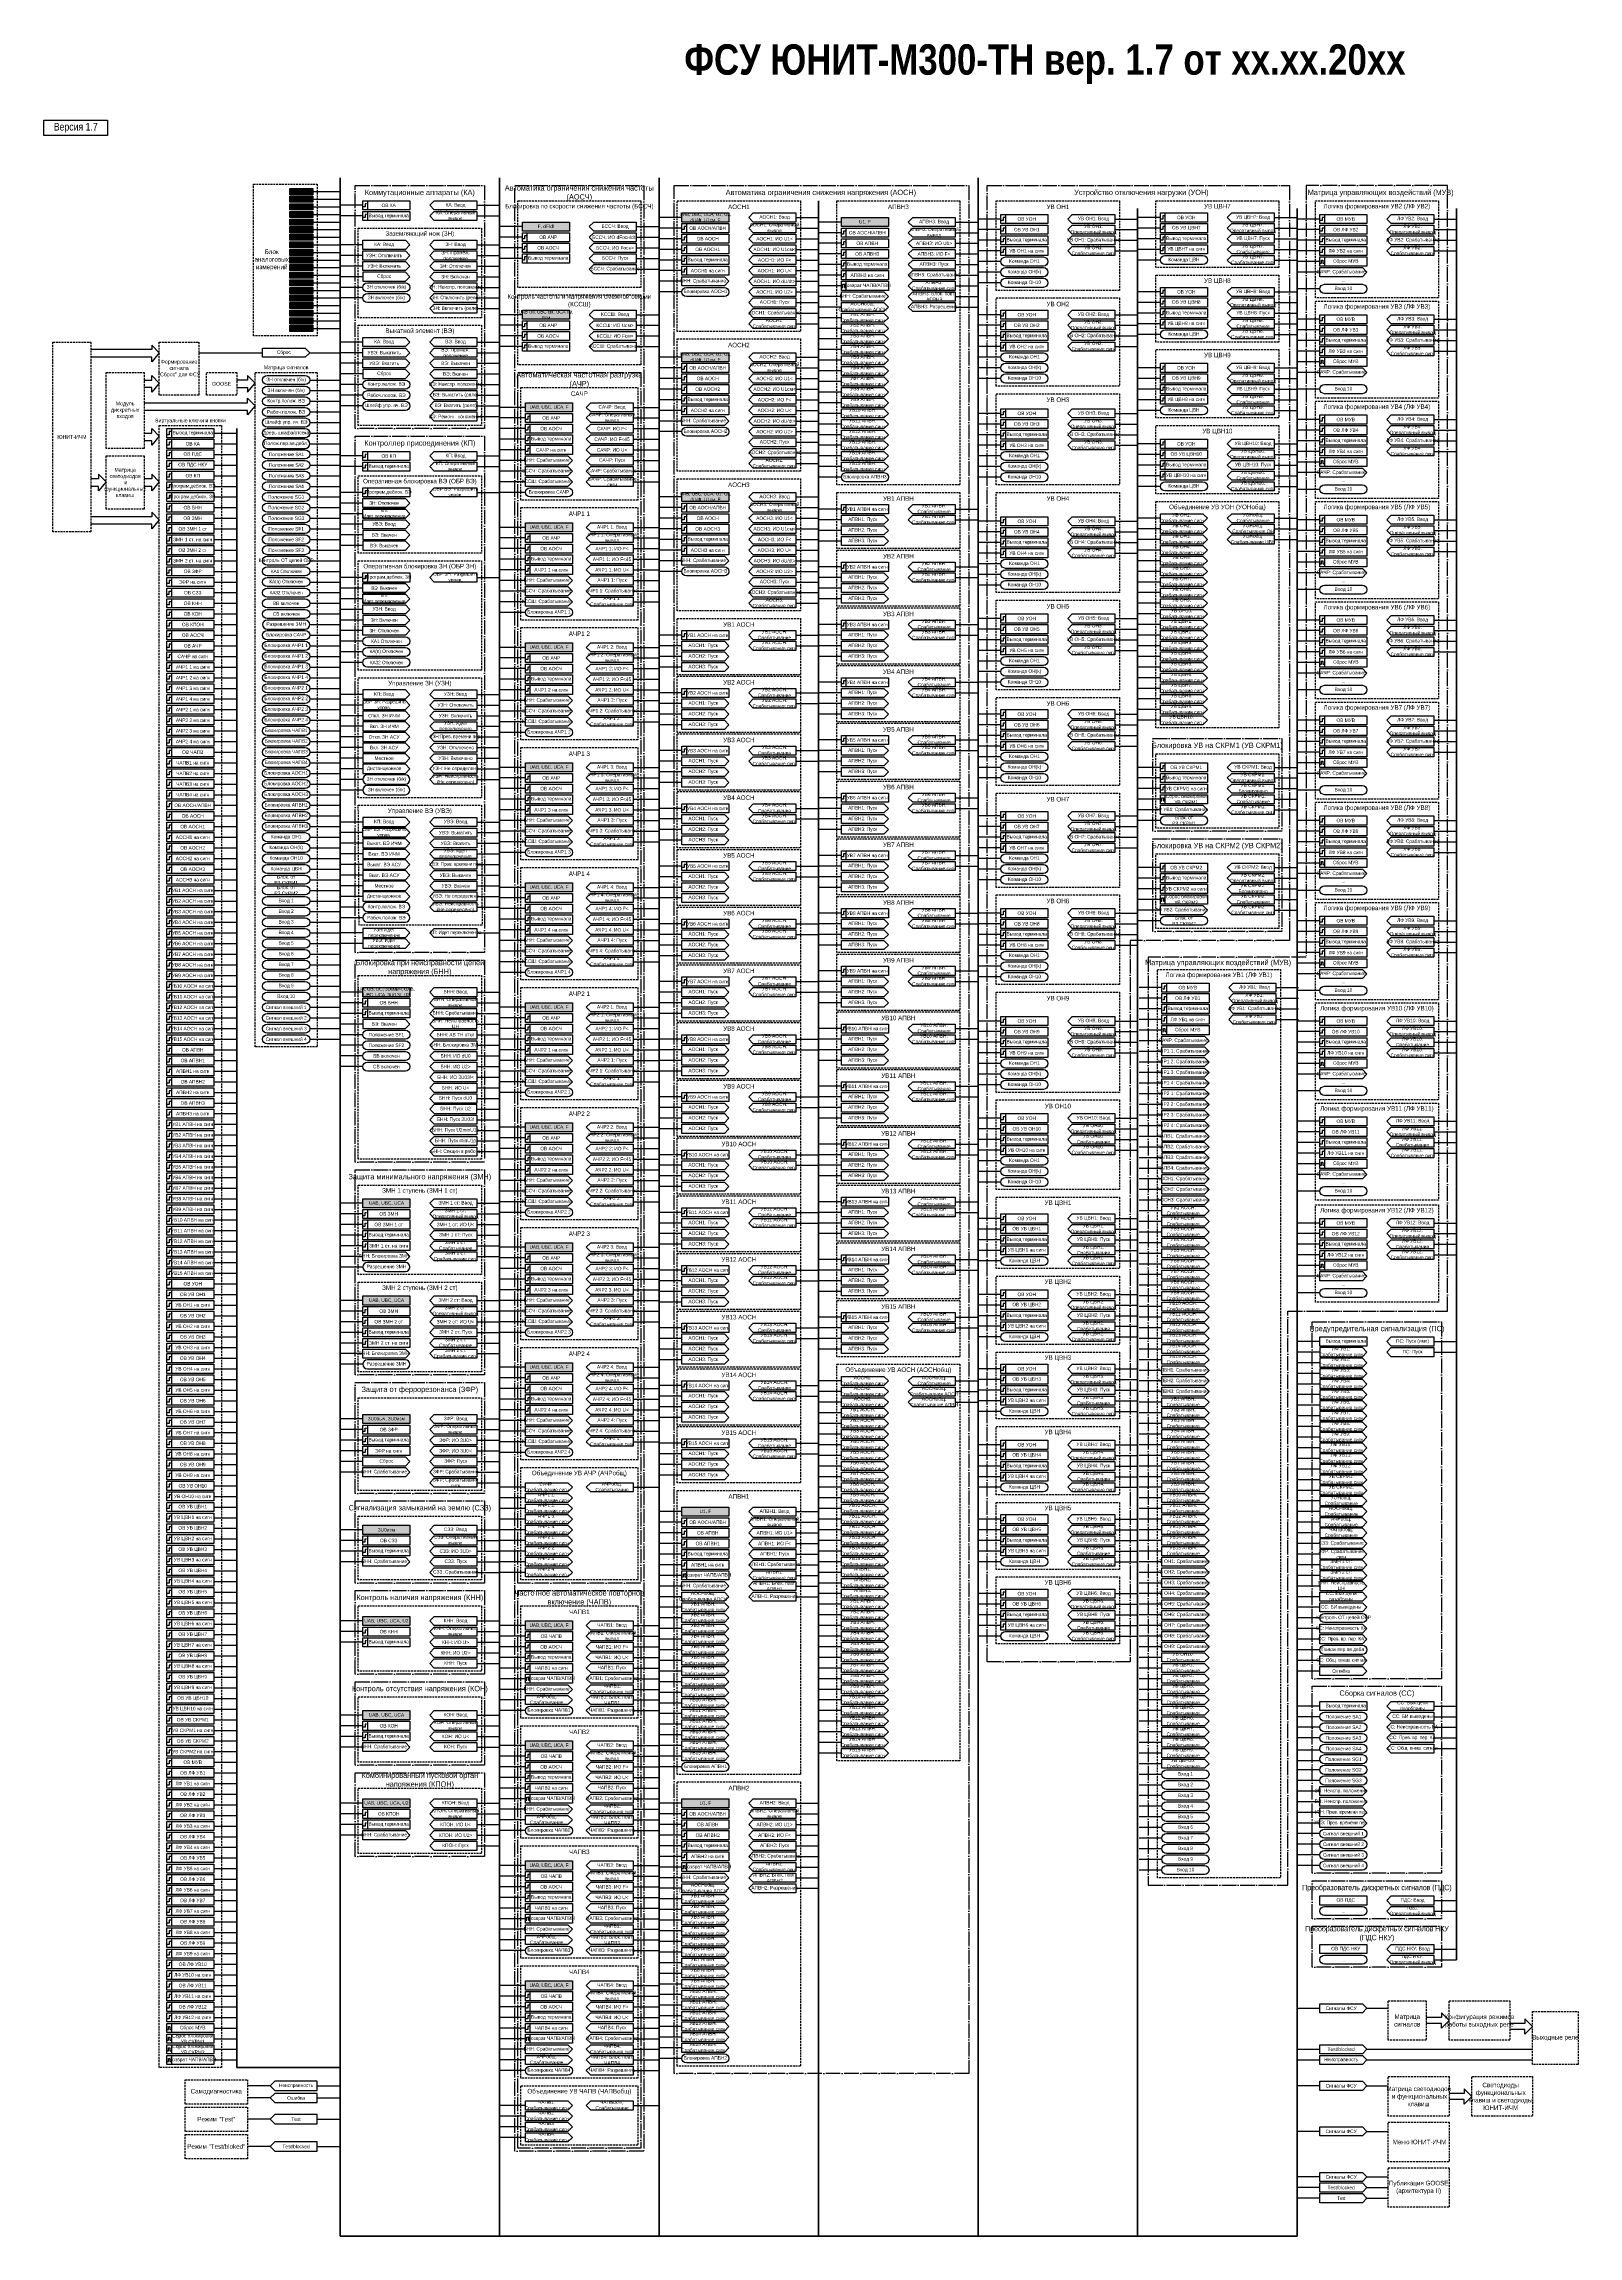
# Model space of a CAD drawing. Header units: millimetres. Extents: x -3568 to 1010, y 18 to 1948.
# Drawn here: x 0 to 1010, y 505 to 1948 of the extents above.
import ezdxf

# ---------------------------------------------------------------- set-up
doc = ezdxf.new("R2010")
doc.units = ezdxf.units.MM
doc.linetypes.add('ACAD_ISO04W100', pattern=[30, 24, -3, 0, -3])
doc.linetypes.add('штриховая2', pattern=[0.375, 0.25, -0.125])
doc.layers.add('TEXT', color=7, linetype='Continuous', lineweight=25)
doc.layers.add('Основная', color=7, linetype='Continuous')
doc.styles.add('2.3_GOST_RD', font='ARIALN.TTF', dxfattribs={"height": 2.3})
doc.styles.add('2.5_Gost_RD', font='ARIALN.TTF', dxfattribs={"height": 2.5})
doc.styles.add('3.5_Gost_RD', font='ARIALN.TTF', dxfattribs={"height": 3.5})

msp = doc.modelspace()

# ---------------------------------------------------------------- hatches: boundary and pattern name
at = {"ltscale": 100, "true_color": 0x00cb62}
h = msp.add_hatch(color=112, dxfattribs=at)
h.dxf.hatch_style = 1
h.paths.add_polyline_path([(162, 1853), (177, 1853), (177, 1849), (162, 1849)])
h = msp.add_hatch(color=112, dxfattribs=at)
h.dxf.hatch_style = 1
h.paths.add_polyline_path([(162, 1848), (177, 1848), (177, 1844), (162, 1844)])
h = msp.add_hatch(color=112, dxfattribs=at)
h.dxf.hatch_style = 1
h.paths.add_polyline_path([(162, 1843), (177, 1843), (177, 1839), (162, 1839)])
h = msp.add_hatch(color=112, dxfattribs=at)
h.dxf.hatch_style = 1
h.paths.add_polyline_path([(162, 1838), (177, 1838), (177, 1834), (162, 1834)])
h = msp.add_hatch(color=112, dxfattribs=at)
h.dxf.hatch_style = 1
h.paths.add_polyline_path([(420, 1837), (451, 1837), (451, 1831), (420, 1831)])
h = msp.add_hatch(color=112, dxfattribs=at)
h.dxf.hatch_style = 1
h.paths.add_polyline_path([(525, 1834), (556, 1834), (556, 1828), (525, 1828)])
h = msp.add_hatch(color=112, dxfattribs=at)
h.dxf.hatch_style = 1
h.paths.add_polyline_path([(162, 1833), (177, 1833), (177, 1829), (162, 1829)])
h = msp.add_hatch(color=112, dxfattribs=at)
h.dxf.hatch_style = 1
h.paths.add_polyline_path([(162, 1828), (177, 1828), (177, 1824), (162, 1824)])
h = msp.add_hatch(color=112, dxfattribs=at)
h.dxf.hatch_style = 1
h.paths.add_polyline_path([(162, 1823), (177, 1823), (177, 1819), (162, 1819)])
h = msp.add_hatch(color=112, dxfattribs=at)
h.dxf.hatch_style = 1
h.paths.add_polyline_path([(315, 1831), (346, 1831), (346, 1825), (315, 1825)])
h = msp.add_hatch(color=112, dxfattribs=at)
h.dxf.hatch_style = 1
h.paths.add_polyline_path([(162, 1818), (177, 1818), (177, 1814), (162, 1814)])
h = msp.add_hatch(color=112, dxfattribs=at)
h.dxf.hatch_style = 1
h.paths.add_polyline_path([(162, 1813), (177, 1813), (177, 1809), (162, 1809)])
h = msp.add_hatch(color=112, dxfattribs=at)
h.dxf.hatch_style = 1
h.paths.add_polyline_path([(162, 1808), (177, 1808), (177, 1804), (162, 1804)])
h = msp.add_hatch(color=112, dxfattribs=at)
h.dxf.hatch_style = 1
h.paths.add_polyline_path([(162, 1803), (177, 1803), (177, 1799), (162, 1799)])
h = msp.add_hatch(color=112, dxfattribs=at)
h.dxf.hatch_style = 1
h.paths.add_polyline_path([(162, 1798), (177, 1798), (177, 1794), (162, 1794)])
h = msp.add_hatch(color=112, dxfattribs=at)
h.dxf.hatch_style = 1
h.paths.add_polyline_path([(162, 1793), (177, 1793), (177, 1789), (162, 1789)])
h = msp.add_hatch(color=112, dxfattribs=at)
h.dxf.hatch_style = 1
h.paths.add_polyline_path([(162, 1788), (177, 1788), (177, 1784), (162, 1784)])
h = msp.add_hatch(color=112, dxfattribs=at)
h.dxf.hatch_style = 1
h.paths.add_polyline_path([(162, 1783), (177, 1783), (177, 1779), (162, 1779)])
h = msp.add_hatch(color=112, dxfattribs=at)
h.dxf.hatch_style = 1
h.paths.add_polyline_path([(162, 1778), (177, 1778), (177, 1774), (162, 1774)])
h = msp.add_hatch(color=112, dxfattribs=at)
h.dxf.hatch_style = 1
h.paths.add_polyline_path([(162, 1773), (177, 1773), (177, 1769), (162, 1769)])
h = msp.add_hatch(color=112, dxfattribs=at)
h.dxf.hatch_style = 1
h.paths.add_polyline_path([(162, 1768), (177, 1768), (177, 1764), (162, 1764)])
h = msp.add_hatch(color=112, dxfattribs=at)
h.dxf.hatch_style = 1
h.paths.add_polyline_path([(162, 1763), (177, 1763), (177, 1759), (162, 1759)])
h = msp.add_hatch(color=112, dxfattribs=at)
h.dxf.hatch_style = 1
h.paths.add_polyline_path([(315, 1773), (346, 1773), (346, 1767), (315, 1767)])
h = msp.add_hatch(color=112, dxfattribs=at)
h.dxf.hatch_style = 1
h.paths.add_polyline_path([(420, 1745), (451, 1745), (451, 1739), (420, 1739)])
h = msp.add_hatch(color=112, dxfattribs=at)
h.dxf.hatch_style = 1
h.paths.add_polyline_path([(317, 1712), (348, 1712), (348, 1706), (317, 1706)])
h = msp.add_hatch(color=112, dxfattribs=at)
h.dxf.hatch_style = 1
h.paths.add_polyline_path([(420, 1653), (451, 1653), (451, 1647), (420, 1647)])
h = msp.add_hatch(color=112, dxfattribs=at)
h.dxf.hatch_style = 1
h.paths.add_polyline_path([(317, 1633), (348, 1633), (348, 1627), (317, 1627)])
h = msp.add_hatch(color=112, dxfattribs=at)
h.dxf.hatch_style = 1
h.paths.add_polyline_path([(317, 1554), (348, 1554), (348, 1548), (317, 1548)])
h = msp.add_hatch(color=112, dxfattribs=at)
h.dxf.hatch_style = 1
h.paths.add_polyline_path([(317, 1475), (348, 1475), (348, 1469), (317, 1469)])
h = msp.add_hatch(color=112, dxfattribs=at)
h.dxf.hatch_style = 1
h.paths.add_polyline_path([(317, 1396), (348, 1396), (348, 1390), (317, 1390)])
h = msp.add_hatch(color=112, dxfattribs=at)
h.dxf.hatch_style = 1
h.paths.add_polyline_path([(210, 1327), (241, 1327), (241, 1321), (210, 1321)])
h = msp.add_hatch(color=112, dxfattribs=at)
h.dxf.hatch_style = 1
h.paths.add_polyline_path([(317, 1317), (348, 1317), (348, 1311), (317, 1311)])
h = msp.add_hatch(color=112, dxfattribs=at)
h.dxf.hatch_style = 1
h.paths.add_polyline_path([(317, 1238), (348, 1238), (348, 1232), (317, 1232)])
at = {"ltscale": 100, "true_color": 0x0b6436}
h = msp.add_hatch(color=128, dxfattribs=at)
h.dxf.hatch_style = 1
h.paths.add_polyline_path([(210, 1188), (241, 1188), (241, 1182), (210, 1182)])
at = {"ltscale": 100, "true_color": 0x00cb62}
h = msp.add_hatch(color=112, dxfattribs=at)
h.dxf.hatch_style = 1
h.paths.add_polyline_path([(317, 1159), (348, 1159), (348, 1153), (317, 1153)])
h = msp.add_hatch(color=112, dxfattribs=at)
h.dxf.hatch_style = 1
h.paths.add_polyline_path([(210, 1124), (241, 1124), (241, 1118), (210, 1118)])
h = msp.add_hatch(color=112, dxfattribs=at)
h.dxf.hatch_style = 1
h.paths.add_polyline_path([(317, 1080), (348, 1080), (348, 1074), (317, 1074)])
h = msp.add_hatch(color=112, dxfattribs=at)
h.dxf.hatch_style = 1
h.paths.add_polyline_path([(210, 1046), (241, 1046), (241, 1040), (210, 1040)])
h = msp.add_hatch(color=112, dxfattribs=at)
h.dxf.hatch_style = 1
h.paths.add_polyline_path([(420, 985), (451, 985), (451, 979), (420, 979)])
h = msp.add_hatch(color=112, dxfattribs=at)
h.dxf.hatch_style = 1
h.paths.add_polyline_path([(210, 973), (241, 973), (241, 967), (210, 967)])
h = msp.add_hatch(color=112, dxfattribs=at)
h.dxf.hatch_style = 1
h.paths.add_polyline_path([(210, 913), (241, 913), (241, 907), (210, 907)])
h = msp.add_hatch(color=112, dxfattribs=at)
h.dxf.hatch_style = 1
h.paths.add_polyline_path([(317, 910), (348, 910), (348, 904), (317, 904)])
h = msp.add_hatch(color=112, dxfattribs=at)
h.dxf.hatch_style = 1
h.paths.add_polyline_path([(210, 851), (241, 851), (241, 845), (210, 845)])
h = msp.add_hatch(color=112, dxfattribs=at)
h.dxf.hatch_style = 1
h.paths.add_polyline_path([(317, 831), (348, 831), (348, 825), (317, 825)])
h = msp.add_hatch(color=112, dxfattribs=at)
h.dxf.hatch_style = 1
h.paths.add_polyline_path([(210, 793), (241, 793), (241, 787), (210, 787)])
h = msp.add_hatch(color=112, dxfattribs=at)
h.dxf.hatch_style = 1
h.paths.add_polyline_path([(420, 793), (451, 793), (451, 787), (420, 787)])
h = msp.add_hatch(color=112, dxfattribs=at)
h.dxf.hatch_style = 1
h.paths.add_polyline_path([(317, 752), (348, 752), (348, 746), (317, 746)])
h = msp.add_hatch(color=112, dxfattribs=at)
h.dxf.hatch_style = 1
h.paths.add_polyline_path([(317, 673), (348, 673), (348, 667), (317, 667)])

# ---------------------------------------------------------------- linework, layer by layer
at = {"ltscale": 100}
for p, q in [((177, 1851), (195, 1851)), ((177, 1846), (195, 1846)), ((177, 1841), (195, 1841)), ((177, 1836), (195, 1836)), ((210, 1842), (195, 1842)), ((210, 1835), (195, 1835)), ((285, 1842), (300, 1842)), ((285, 1835), (300, 1835)), ((420, 1834), (405, 1834)), ((495, 1834), (510, 1834)), ((735, 1834), (720, 1834)), ((810, 1834), (825, 1834)), ((177, 1831), (195, 1831)), ((177, 1826), (195, 1826)), ((177, 1821), (195, 1821)), ((315, 1828), (300, 1828)), ((315, 1821), (300, 1821)), ((390, 1828), (405, 1828)), ((390, 1821), (405, 1821)), ((420, 1827), (405, 1827)), ((420, 1820), (405, 1820)), ((495, 1827), (510, 1827)), ((495, 1820), (510, 1820)), ((525, 1831), (510, 1831)), ((525, 1824), (510, 1824)), ((600, 1831), (615, 1831)), ((600, 1824), (615, 1824)), ((630, 1833), (615, 1833)), ((630, 1826), (615, 1826)), ((630, 1819), (615, 1819)), ((705, 1833), (720, 1833)), ((705, 1826), (720, 1826)), ((705, 1819), (720, 1819)), ((735, 1827), (720, 1827)), ((735, 1820), (720, 1820)), ((810, 1827), (825, 1827)), ((810, 1820), (825, 1820)), ((840, 1833), (825, 1833)), ((840, 1826), (825, 1826)), ((840, 1819), (825, 1819)), ((915, 1833), (930, 1833)), ((915, 1826), (930, 1826)), ((915, 1819), (930, 1819)), ((177, 1816), (195, 1816)), ((177, 1811), (195, 1811)), ((177, 1806), (195, 1806)), ((210, 1816), (195, 1816)), ((210, 1809), (195, 1809)), ((285, 1816), (300, 1816)), ((285, 1809), (300, 1809)), ((315, 1814), (300, 1814)), ((315, 1807), (300, 1807)), ((390, 1814), (405, 1814)), ((390, 1807), (405, 1807)), ((420, 1813), (405, 1813)), ((420, 1806), (405, 1806)), ((495, 1813), (510, 1813)), ((495, 1806), (510, 1806)), ((525, 1817), (510, 1817)), ((525, 1810), (510, 1810)), ((600, 1817), (615, 1817)), ((600, 1810), (615, 1810)), ((630, 1812), (615, 1812)), ((630, 1805), (615, 1805)), ((705, 1812), (720, 1812)), ((735, 1813), (720, 1813)), ((735, 1806), (720, 1806)), ((810, 1813), (825, 1813)), ((810, 1806), (825, 1806)), ((840, 1812), (825, 1812)), ((840, 1805), (825, 1805)), ((915, 1812), (930, 1812)), ((177, 1801), (195, 1801)), ((177, 1796), (195, 1796)), ((177, 1791), (195, 1791)), ((210, 1802), (195, 1802)), ((210, 1795), (195, 1795)), ((285, 1802), (300, 1802)), ((285, 1795), (300, 1795)), ((390, 1800), (405, 1800)), ((420, 1799), (405, 1799)), ((420, 1792), (405, 1792)), ((495, 1799), (510, 1799)), ((495, 1792), (510, 1792)), ((525, 1803), (510, 1803)), ((525, 1796), (510, 1796)), ((600, 1803), (615, 1803)), ((600, 1796), (615, 1796)), ((630, 1798), (615, 1798)), ((630, 1791), (615, 1791)), ((840, 1798), (825, 1798)), ((177, 1786), (195, 1786)), ((177, 1781), (195, 1781)), ((177, 1776), (195, 1776)), ((210, 1788), (195, 1788)), ((210, 1781), (195, 1781)), ((285, 1788), (300, 1788)), ((285, 1781), (300, 1781)), ((420, 1785), (405, 1785)), ((495, 1785), (510, 1785)), ((495, 1778), (510, 1778)), ((525, 1789), (510, 1789)), ((525, 1782), (510, 1782)), ((600, 1789), (615, 1789)), ((600, 1782), (615, 1782)), ((735, 1785), (720, 1785)), ((735, 1778), (720, 1778)), ((810, 1785), (825, 1785)), ((810, 1778), (825, 1778)), ((840, 1787), (825, 1787)), ((177, 1771), (195, 1771)), ((177, 1766), (195, 1766)), ((177, 1761), (195, 1761)), ((285, 1774), (300, 1774)), ((315, 1770), (300, 1770)), ((315, 1763), (300, 1763)), ((390, 1770), (405, 1770)), ((390, 1763), (405, 1763)), ((495, 1771), (510, 1771)), ((495, 1764), (510, 1764)), ((525, 1775), (510, 1775)), ((525, 1768), (510, 1768)), ((525, 1761), (510, 1761)), ((600, 1775), (615, 1775)), ((630, 1770), (615, 1770)), ((630, 1763), (615, 1763)), ((705, 1770), (720, 1770)), ((705, 1763), (720, 1763)), ((735, 1771), (720, 1771)), ((735, 1764), (720, 1764)), ((810, 1771), (825, 1771)), ((810, 1764), (825, 1764)), ((840, 1767), (825, 1767)), ((915, 1767), (930, 1767)), ((210, 1752), (195, 1752)), ((285, 1752), (300, 1752)), ((315, 1756), (300, 1756)), ((315, 1749), (300, 1749)), ((390, 1756), (405, 1756)), ((390, 1749), (405, 1749)), ((525, 1754), (510, 1754)), ((525, 1747), (510, 1747)), ((630, 1756), (615, 1756)), ((630, 1749), (615, 1749)), ((705, 1756), (720, 1756)), ((705, 1749), (720, 1749)), ((735, 1757), (720, 1757)), ((810, 1757), (825, 1757)), ((840, 1760), (825, 1760)), ((840, 1753), (825, 1753)), ((915, 1760), (930, 1760)), ((915, 1753), (930, 1753)), ((175, 1745), (195, 1745)), ((210, 1745), (195, 1745)), ((210, 1738), (195, 1738)), ((285, 1745), (300, 1745)), ((285, 1738), (300, 1738)), ((420, 1742), (405, 1742)), ((420, 1735), (405, 1735)), ((495, 1742), (510, 1742)), ((495, 1735), (510, 1735)), ((525, 1740), (510, 1740)), ((525, 1733), (510, 1733)), ((630, 1742), (615, 1742)), ((630, 1735), (615, 1735)), ((735, 1735), (720, 1735)), ((810, 1735), (825, 1735)), ((840, 1746), (825, 1746)), ((840, 1739), (825, 1739)), ((840, 1732), (825, 1732)), ((915, 1746), (930, 1746)), ((175, 1727), (195, 1727)), ((175, 1720), (195, 1720)), ((210, 1731), (195, 1731)), ((210, 1724), (195, 1724)), ((285, 1731), (300, 1731)), ((285, 1724), (300, 1724)), ((420, 1728), (405, 1728)), ((420, 1721), (405, 1721)), ((495, 1728), (510, 1728)), ((495, 1721), (510, 1721)), ((525, 1726), (510, 1726)), ((525, 1719), (510, 1719)), ((630, 1728), (615, 1728)), ((735, 1728), (720, 1728)), ((735, 1721), (720, 1721)), ((810, 1728), (825, 1728)), ((810, 1721), (825, 1721)), ((840, 1721), (825, 1721)), ((175, 1713), (195, 1713)), ((175, 1706), (195, 1706)), ((210, 1717), (195, 1717)), ((210, 1710), (195, 1710)), ((285, 1717), (300, 1717)), ((285, 1710), (300, 1710)), ((317, 1709), (300, 1709)), ((388, 1709), (405, 1709)), ((420, 1714), (405, 1714)), ((420, 1707), (405, 1707)), ((495, 1714), (510, 1714)), ((495, 1707), (510, 1707)), ((525, 1712), (510, 1712)), ((525, 1705), (510, 1705)), ((630, 1705), (615, 1705)), ((705, 1705), (720, 1705)), ((735, 1714), (720, 1714)), ((735, 1707), (720, 1707)), ((810, 1714), (825, 1714)), ((810, 1707), (825, 1707)), ((112, 1692), (127, 1692)), ((175, 1699), (195, 1699)), ((175, 1692), (195, 1692)), ((285, 1703), (300, 1703)), ((317, 1702), (300, 1702)), ((317, 1695), (300, 1695)), ((388, 1702), (405, 1702)), ((388, 1695), (405, 1695)), ((420, 1700), (405, 1700)), ((420, 1693), (405, 1693)), ((495, 1700), (510, 1700)), ((495, 1693), (510, 1693)), ((525, 1698), (510, 1698)), ((525, 1691), (510, 1691)), ((630, 1698), (615, 1698)), ((630, 1691), (615, 1691)), ((705, 1698), (720, 1698)), ((705, 1691), (720, 1691)), ((840, 1701), (825, 1701)), ((840, 1694), (825, 1694)), ((915, 1701), (930, 1701)), ((915, 1694), (930, 1694)), ((112, 1685), (127, 1685)), ((112, 1678), (127, 1678)), ((175, 1685), (195, 1685)), ((175, 1678), (195, 1678)), ((210, 1677), (195, 1677)), ((285, 1677), (300, 1677)), ((317, 1688), (300, 1688)), ((317, 1681), (300, 1681)), ((388, 1688), (405, 1688)), ((388, 1681), (405, 1681)), ((495, 1686), (510, 1686)), ((495, 1679), (510, 1679)), ((525, 1684), (510, 1684)), ((525, 1677), (510, 1677)), ((630, 1684), (615, 1684)), ((630, 1677), (615, 1677)), ((705, 1684), (720, 1684)), ((735, 1685), (720, 1685)), ((735, 1678), (720, 1678)), ((810, 1685), (825, 1685)), ((810, 1678), (825, 1678)), ((840, 1687), (825, 1687)), ((840, 1680), (825, 1680)), ((915, 1687), (930, 1687)), ((915, 1680), (930, 1680)), ((112, 1671), (127, 1671)), ((112, 1664), (127, 1664)), ((175, 1671), (195, 1671)), ((175, 1664), (195, 1664)), ((210, 1670), (195, 1670)), ((285, 1670), (300, 1670)), ((317, 1674), (300, 1674)), ((317, 1667), (300, 1667)), ((317, 1660), (300, 1660)), ((388, 1674), (405, 1674)), ((388, 1667), (405, 1667)), ((388, 1660), (405, 1660)), ((495, 1672), (510, 1672)), ((525, 1670), (510, 1670)), ((525, 1663), (510, 1663)), ((630, 1670), (615, 1670)), ((630, 1663), (615, 1663)), ((735, 1671), (720, 1671)), ((735, 1664), (720, 1664)), ((810, 1671), (825, 1671)), ((810, 1664), (825, 1664)), ((840, 1673), (825, 1673)), ((840, 1666), (825, 1666)), ((112, 1657), (127, 1657)), ((112, 1650), (127, 1650)), ((175, 1657), (195, 1657)), ((175, 1650), (195, 1650)), ((210, 1653), (195, 1653)), ((210, 1646), (195, 1646)), ((285, 1653), (300, 1653)), ((317, 1653), (300, 1653)), ((420, 1650), (405, 1650)), ((495, 1650), (510, 1650)), ((735, 1657), (720, 1657)), ((810, 1657), (825, 1657)), ((840, 1655), (825, 1655)), ((112, 1643), (127, 1643)), ((112, 1636), (127, 1636)), ((175, 1643), (195, 1643)), ((175, 1636), (195, 1636)), ((210, 1639), (195, 1639)), ((210, 1632), (195, 1632)), ((420, 1643), (405, 1643)), ((420, 1636), (405, 1636)), ((495, 1643), (510, 1643)), ((495, 1636), (510, 1636)), ((525, 1642), (510, 1642)), ((525, 1635), (510, 1635)), ((600, 1642), (615, 1642)), ((600, 1635), (615, 1635)), ((630, 1634), (615, 1634)), ((705, 1634), (720, 1634)), ((735, 1636), (720, 1636)), ((810, 1636), (825, 1636)), ((840, 1635), (825, 1635)), ((915, 1635), (930, 1635)), ((112, 1629), (127, 1629)), ((112, 1622), (127, 1622)), ((175, 1629), (195, 1629)), ((175, 1622), (195, 1622)), ((210, 1625), (195, 1625)), ((210, 1618), (195, 1618)), ((317, 1630), (300, 1630)), ((317, 1623), (300, 1623)), ((388, 1630), (405, 1630)), ((388, 1623), (405, 1623)), ((420, 1629), (405, 1629)), ((420, 1622), (405, 1622)), ((495, 1629), (510, 1629)), ((495, 1622), (510, 1622)), ((525, 1628), (510, 1628)), ((525, 1621), (510, 1621)), ((630, 1627), (615, 1627)), ((630, 1620), (615, 1620)), ((705, 1627), (720, 1627)), ((705, 1620), (720, 1620)), ((735, 1629), (720, 1629)), ((735, 1622), (720, 1622)), ((810, 1629), (825, 1629)), ((810, 1622), (825, 1622)), ((840, 1628), (825, 1628)), ((840, 1621), (825, 1621)), ((915, 1628), (930, 1628)), ((915, 1621), (930, 1621)), ((112, 1615), (127, 1615)), ((112, 1608), (127, 1608)), ((175, 1615), (195, 1615)), ((175, 1608), (195, 1608)), ((317, 1616), (300, 1616)), ((317, 1609), (300, 1609)), ((388, 1616), (405, 1616)), ((388, 1609), (405, 1609)), ((420, 1615), (405, 1615)), ((420, 1608), (405, 1608)), ((495, 1615), (510, 1615)), ((495, 1608), (510, 1608)), ((525, 1604), (510, 1604)), ((600, 1604), (615, 1604)), ((630, 1613), (615, 1613)), ((630, 1606), (615, 1606)), ((705, 1613), (720, 1613)), ((735, 1615), (720, 1615)), ((735, 1608), (720, 1608)), ((840, 1614), (825, 1614)), ((840, 1607), (825, 1607)), ((915, 1614), (930, 1614)), ((112, 1601), (127, 1601)), ((112, 1594), (127, 1594)), ((175, 1601), (195, 1601)), ((175, 1594), (195, 1594)), ((210, 1597), (195, 1597)), ((210, 1590), (195, 1590)), ((285, 1597), (300, 1597)), ((317, 1602), (300, 1602)), ((317, 1595), (300, 1595)), ((317, 1588), (300, 1588)), ((388, 1602), (405, 1602)), ((388, 1595), (405, 1595)), ((388, 1588), (405, 1588)), ((420, 1601), (405, 1601)), ((495, 1601), (510, 1601)), ((495, 1594), (510, 1594)), ((525, 1597), (510, 1597)), ((525, 1590), (510, 1590)), ((600, 1597), (615, 1597)), ((630, 1599), (615, 1599)), ((630, 1592), (615, 1592)), ((735, 1601), (720, 1601)), ((735, 1594), (720, 1594)), ((840, 1600), (825, 1600)), ((840, 1589), (825, 1589)), ((112, 1587), (127, 1587)), ((112, 1580), (127, 1580)), ((175, 1587), (195, 1587)), ((175, 1580), (195, 1580)), ((210, 1583), (195, 1583)), ((210, 1576), (195, 1576)), ((317, 1581), (300, 1581)), ((317, 1574), (300, 1574)), ((388, 1581), (405, 1581)), ((495, 1587), (510, 1587)), ((495, 1580), (510, 1580)), ((525, 1583), (510, 1583)), ((735, 1587), (720, 1587)), ((735, 1580), (720, 1580)), ((112, 1573), (127, 1573)), ((112, 1566), (127, 1566)), ((112, 1559), (127, 1559)), ((175, 1573), (195, 1573)), ((175, 1566), (195, 1566)), ((175, 1559), (195, 1559)), ((210, 1569), (195, 1569)), ((210, 1562), (195, 1562)), ((420, 1559), (405, 1559)), ((495, 1559), (510, 1559)), ((525, 1566), (510, 1566)), ((525, 1559), (510, 1559)), ((600, 1566), (615, 1566)), ((600, 1559), (615, 1559)), ((630, 1570), (615, 1570)), ((630, 1563), (615, 1563)), ((705, 1570), (720, 1570)), ((705, 1563), (720, 1563)), ((735, 1573), (720, 1573)), ((735, 1566), (720, 1566)), ((735, 1559), (720, 1559)), ((840, 1569), (825, 1569)), ((840, 1562), (825, 1562)), ((915, 1569), (930, 1569)), ((915, 1562), (930, 1562)), ((112, 1552), (127, 1552)), ((112, 1545), (127, 1545)), ((175, 1552), (195, 1552)), ((175, 1545), (195, 1545)), ((210, 1555), (195, 1555)), ((210, 1548), (195, 1548)), ((317, 1551), (300, 1551)), ((388, 1551), (405, 1551)), ((420, 1552), (405, 1552)), ((420, 1545), (405, 1545)), ((495, 1552), (510, 1552)), ((525, 1552), (510, 1552)), ((525, 1545), (510, 1545)), ((630, 1556), (615, 1556)), ((630, 1549), (615, 1549)), ((705, 1556), (720, 1556)), ((705, 1549), (720, 1549)), ((735, 1552), (720, 1552)), ((735, 1545), (720, 1545)), ((840, 1555), (825, 1555)), ((840, 1548), (825, 1548)), ((915, 1555), (930, 1555)), ((915, 1548), (930, 1548)), ((112, 1538), (127, 1538)), ((112, 1531), (127, 1531)), ((175, 1538), (195, 1538)), ((175, 1531), (195, 1531)), ((210, 1541), (195, 1541)), ((317, 1544), (300, 1544)), ((317, 1537), (300, 1537)), ((317, 1530), (300, 1530)), ((388, 1544), (405, 1544)), ((388, 1537), (405, 1537)), ((388, 1530), (405, 1530)), ((420, 1538), (405, 1538)), ((630, 1542), (615, 1542)), ((630, 1535), (615, 1535)), ((735, 1538), (720, 1538)), ((735, 1531), (720, 1531)), ((840, 1541), (825, 1541)), ((840, 1534), (825, 1534)), ((112, 1524), (127, 1524)), ((112, 1517), (127, 1517)), ((175, 1524), (195, 1524)), ((175, 1517), (195, 1517)), ((210, 1520), (195, 1520)), ((285, 1520), (300, 1520)), ((317, 1523), (300, 1523)), ((317, 1516), (300, 1516)), ((388, 1523), (405, 1523)), ((388, 1516), (405, 1516)), ((420, 1521), (405, 1521)), ((495, 1521), (510, 1521)), ((525, 1528), (510, 1528)), ((525, 1521), (510, 1521)), ((600, 1528), (615, 1528)), ((600, 1521), (615, 1521)), ((630, 1528), (615, 1528)), ((735, 1524), (720, 1524)), ((735, 1517), (720, 1517)), ((840, 1523), (825, 1523)), ((112, 1510), (127, 1510)), ((112, 1503), (127, 1503)), ((175, 1510), (195, 1510)), ((175, 1503), (195, 1503)), ((210, 1513), (195, 1513)), ((210, 1506), (195, 1506)), ((285, 1513), (300, 1513)), ((285, 1506), (300, 1506)), ((317, 1509), (300, 1509)), ((317, 1502), (300, 1502)), ((388, 1509), (405, 1509)), ((388, 1502), (405, 1502)), ((420, 1514), (405, 1514)), ((420, 1507), (405, 1507)), ((495, 1514), (510, 1514)), ((525, 1514), (510, 1514)), ((525, 1507), (510, 1507)), ((630, 1507), (615, 1507)), ((705, 1507), (720, 1507)), ((735, 1510), (720, 1510)), ((735, 1503), (720, 1503)), ((840, 1503), (825, 1503)), ((915, 1503), (930, 1503)), ((112, 1496), (127, 1496)), ((112, 1489), (127, 1489)), ((175, 1496), (195, 1496)), ((175, 1489), (195, 1489)), ((210, 1499), (195, 1499)), ((210, 1492), (195, 1492)), ((285, 1496), (257, 1496)), ((285, 1489), (257, 1489)), ((285, 1499), (300, 1499)), ((285, 1492), (300, 1492)), ((317, 1495), (300, 1495)), ((420, 1500), (405, 1500)), ((525, 1490), (510, 1490)), ((600, 1490), (615, 1490)), ((630, 1500), (615, 1500)), ((630, 1493), (615, 1493)), ((705, 1500), (720, 1500)), ((705, 1493), (720, 1493)), ((840, 1496), (825, 1496)), ((840, 1489), (825, 1489)), ((915, 1496), (930, 1496)), ((915, 1489), (930, 1489)), ((112, 1482), (127, 1482)), ((112, 1475), (127, 1475)), ((175, 1482), (195, 1482)), ((175, 1475), (195, 1475)), ((210, 1485), (195, 1485)), ((210, 1478), (195, 1478)), ((285, 1482), (257, 1482)), ((285, 1475), (257, 1475)), ((285, 1485), (300, 1485)), ((285, 1478), (300, 1478)), ((420, 1483), (405, 1483)), ((420, 1476), (405, 1476)), ((495, 1483), (510, 1483)), ((495, 1476), (510, 1476)), ((525, 1483), (510, 1483)), ((525, 1476), (510, 1476)), ((600, 1483), (615, 1483)), ((630, 1486), (615, 1486)), ((630, 1479), (615, 1479)), ((705, 1486), (720, 1486)), ((840, 1482), (825, 1482)), ((840, 1475), (825, 1475)), ((915, 1482), (930, 1482)), ((112, 1468), (127, 1468)), ((112, 1461), (127, 1461)), ((175, 1468), (195, 1468)), ((175, 1461), (195, 1461)), ((210, 1471), (195, 1471)), ((210, 1464), (195, 1464)), ((285, 1471), (300, 1471)), ((285, 1464), (300, 1464)), ((317, 1472), (300, 1472)), ((317, 1465), (300, 1465)), ((317, 1458), (300, 1458)), ((388, 1472), (405, 1472)), ((388, 1465), (405, 1465)), ((388, 1458), (405, 1458)), ((420, 1469), (405, 1469)), ((420, 1462), (405, 1462)), ((525, 1469), (510, 1469)), ((630, 1472), (615, 1472)), ((630, 1465), (615, 1465)), ((735, 1472), (720, 1472)), ((735, 1465), (720, 1465)), ((735, 1458), (720, 1458)), ((810, 1472), (825, 1472)), ((810, 1465), (825, 1465)), ((810, 1458), (825, 1458)), ((840, 1468), (825, 1468)), ((112, 1454), (127, 1454)), ((112, 1447), (127, 1447)), ((175, 1454), (195, 1454)), ((175, 1447), (195, 1447)), ((210, 1457), (195, 1457)), ((317, 1451), (300, 1451)), ((317, 1444), (300, 1444)), ((388, 1451), (405, 1451)), ((388, 1444), (405, 1444)), ((420, 1445), (405, 1445)), ((495, 1445), (510, 1445)), ((525, 1452), (510, 1452)), ((525, 1445), (510, 1445)), ((600, 1452), (615, 1452)), ((600, 1445), (615, 1445)), ((735, 1451), (720, 1451)), ((735, 1444), (720, 1444)), ((810, 1451), (825, 1451)), ((810, 1444), (825, 1444)), ((840, 1457), (825, 1457)), ((112, 1440), (127, 1440)), ((112, 1433), (127, 1433)), ((175, 1440), (195, 1440)), ((175, 1433), (195, 1433)), ((210, 1436), (195, 1436)), ((210, 1429), (195, 1429)), ((285, 1436), (300, 1436)), ((285, 1429), (300, 1429)), ((317, 1437), (300, 1437)), ((317, 1430), (300, 1430)), ((388, 1437), (405, 1437)), ((388, 1430), (405, 1430)), ((420, 1438), (405, 1438)), ((420, 1431), (405, 1431)), ((495, 1438), (510, 1438)), ((525, 1438), (510, 1438)), ((525, 1431), (510, 1431)), ((630, 1440), (615, 1440)), ((630, 1433), (615, 1433)), ((705, 1440), (720, 1440)), ((705, 1433), (720, 1433)), ((735, 1437), (720, 1437)), ((840, 1437), (825, 1437)), ((840, 1430), (825, 1430)), ((915, 1437), (930, 1437)), ((915, 1430), (930, 1430)), ((112, 1426), (127, 1426)), ((112, 1419), (127, 1419)), ((175, 1426), (195, 1426)), ((175, 1419), (195, 1419)), ((210, 1422), (195, 1422)), ((210, 1415), (195, 1415)), ((285, 1422), (300, 1422)), ((285, 1415), (300, 1415)), ((317, 1423), (300, 1423)), ((317, 1416), (300, 1416)), ((388, 1423), (405, 1423)), ((420, 1424), (405, 1424)), ((630, 1426), (615, 1426)), ((630, 1419), (615, 1419)), ((705, 1426), (720, 1426)), ((705, 1419), (720, 1419)), ((840, 1423), (825, 1423)), ((840, 1416), (825, 1416)), ((915, 1423), (930, 1423)), ((915, 1416), (930, 1416)), ((112, 1412), (127, 1412)), ((112, 1405), (127, 1405)), ((175, 1412), (195, 1412)), ((175, 1405), (195, 1405)), ((210, 1408), (195, 1408)), ((210, 1401), (195, 1401)), ((210, 1401), (195, 1401)), ((285, 1412), (257, 1412)), ((285, 1405), (257, 1405)), ((285, 1408), (300, 1408)), ((285, 1401), (300, 1401)), ((420, 1407), (405, 1407)), ((495, 1407), (510, 1407)), ((525, 1414), (510, 1414)), ((525, 1407), (510, 1407)), ((600, 1414), (615, 1414)), ((600, 1407), (615, 1407)), ((630, 1412), (615, 1412)), ((630, 1405), (615, 1405)), ((735, 1406), (720, 1406)), ((810, 1406), (825, 1406)), ((840, 1409), (825, 1409)), ((840, 1402), (825, 1402)), ((112, 1398), (127, 1398)), ((112, 1391), (127, 1391)), ((175, 1398), (195, 1398)), ((175, 1391), (195, 1391)), ((210, 1394), (195, 1394)), ((210, 1387), (195, 1387)), ((285, 1398), (257, 1398)), ((285, 1391), (257, 1391)), ((285, 1394), (300, 1394)), ((285, 1387), (300, 1387)), ((317, 1393), (300, 1393)), ((317, 1386), (300, 1386)), ((388, 1393), (405, 1393)), ((388, 1386), (405, 1386)), ((420, 1400), (405, 1400)), ((420, 1393), (405, 1393)), ((420, 1386), (405, 1386)), ((495, 1400), (510, 1400)), ((525, 1400), (510, 1400)), ((525, 1393), (510, 1393)), ((630, 1398), (615, 1398)), ((735, 1399), (720, 1399)), ((735, 1392), (720, 1392)), ((810, 1399), (825, 1399)), ((810, 1392), (825, 1392)), ((840, 1391), (825, 1391)), ((112, 1384), (127, 1384)), ((112, 1377), (127, 1377)), ((175, 1384), (195, 1384)), ((175, 1377), (195, 1377)), ((210, 1380), (195, 1380)), ((210, 1373), (195, 1373)), ((285, 1380), (300, 1380)), ((317, 1379), (300, 1379)), ((317, 1372), (300, 1372)), ((388, 1379), (405, 1379)), ((388, 1372), (405, 1372)), ((525, 1376), (510, 1376)), ((600, 1376), (615, 1376)), ((630, 1376), (615, 1376)), ((705, 1376), (720, 1376)), ((735, 1385), (720, 1385)), ((735, 1378), (720, 1378)), ((810, 1385), (825, 1385)), ((810, 1378), (825, 1378)), ((112, 1370), (127, 1370)), ((112, 1363), (127, 1363)), ((175, 1370), (195, 1370)), ((175, 1363), (195, 1363)), ((210, 1363), (195, 1363)), ((285, 1363), (300, 1363)), ((317, 1365), (300, 1365)), ((317, 1358), (300, 1358)), ((388, 1365), (405, 1365)), ((388, 1358), (405, 1358)), ((420, 1369), (405, 1369)), ((420, 1362), (405, 1362)), ((495, 1369), (510, 1369)), ((495, 1362), (510, 1362)), ((525, 1369), (510, 1369)), ((525, 1362), (510, 1362)), ((600, 1369), (615, 1369)), ((630, 1369), (615, 1369)), ((630, 1362), (615, 1362)), ((705, 1369), (720, 1369)), ((705, 1362), (720, 1362)), ((735, 1371), (720, 1371)), ((840, 1371), (825, 1371)), ((840, 1364), (825, 1364)), ((840, 1357), (825, 1357)), ((915, 1371), (930, 1371)), ((915, 1364), (930, 1364)), ((915, 1357), (930, 1357)), ((112, 1356), (127, 1356)), ((112, 1349), (127, 1349)), ((175, 1356), (195, 1356)), ((175, 1349), (195, 1349)), ((210, 1356), (195, 1356)), ((317, 1351), (300, 1351)), ((317, 1344), (300, 1344)), ((388, 1351), (405, 1351)), ((388, 1344), (405, 1344)), ((420, 1355), (405, 1355)), ((420, 1348), (405, 1348)), ((525, 1355), (510, 1355)), ((630, 1355), (615, 1355)), ((630, 1348), (615, 1348)), ((705, 1355), (720, 1355)), ((840, 1350), (825, 1350)), ((840, 1343), (825, 1343)), ((915, 1350), (930, 1350)), ((112, 1342), (127, 1342)), ((112, 1335), (127, 1335)), ((112, 1328), (127, 1328)), ((175, 1342), (195, 1342)), ((175, 1335), (195, 1335)), ((175, 1328), (195, 1328)), ((317, 1337), (300, 1337)), ((420, 1331), (405, 1331)), ((495, 1331), (510, 1331)), ((525, 1338), (510, 1338)), ((525, 1331), (510, 1331)), ((600, 1338), (615, 1338)), ((600, 1331), (615, 1331)), ((630, 1341), (615, 1341)), ((630, 1334), (615, 1334)), ((840, 1336), (825, 1336)), ((112, 1321), (127, 1321)), ((112, 1314), (127, 1314)), ((175, 1321), (195, 1321)), ((175, 1314), (195, 1314)), ((210, 1324), (195, 1324)), ((210, 1317), (195, 1317)), ((285, 1324), (300, 1324)), ((285, 1317), (300, 1317)), ((317, 1314), (300, 1314)), ((388, 1314), (405, 1314)), ((420, 1324), (405, 1324)), ((420, 1317), (405, 1317)), ((495, 1324), (510, 1324)), ((525, 1324), (510, 1324)), ((525, 1317), (510, 1317)), ((736, 1327), (721, 1327)), ((736, 1320), (721, 1320)), ((811, 1327), (826, 1327)), ((811, 1320), (826, 1320)), ((840, 1325), (825, 1325)), ((112, 1307), (127, 1307)), ((112, 1300), (127, 1300)), ((175, 1307), (195, 1307)), ((175, 1300), (195, 1300)), ((210, 1310), (195, 1310)), ((210, 1303), (195, 1303)), ((285, 1310), (300, 1310)), ((285, 1303), (300, 1303)), ((317, 1307), (300, 1307)), ((317, 1300), (300, 1300)), ((388, 1307), (405, 1307)), ((388, 1300), (405, 1300)), ((420, 1310), (405, 1310)), ((525, 1300), (510, 1300)), ((600, 1300), (615, 1300)), ((630, 1305), (615, 1305)), ((705, 1305), (720, 1305)), ((736, 1313), (721, 1313)), ((736, 1306), (721, 1306)), ((736, 1299), (721, 1299)), ((811, 1313), (826, 1313)), ((811, 1306), (826, 1306)), ((840, 1305), (825, 1305)), ((915, 1305), (930, 1305)), ((112, 1293), (127, 1293)), ((112, 1286), (127, 1286)), ((175, 1293), (195, 1293)), ((210, 1296), (195, 1296)), ((210, 1289), (195, 1289)), ((285, 1296), (300, 1296)), ((285, 1289), (300, 1289)), ((317, 1293), (300, 1293)), ((317, 1286), (300, 1286)), ((388, 1293), (405, 1293)), ((388, 1286), (405, 1286)), ((420, 1293), (405, 1293)), ((420, 1286), (405, 1286)), ((495, 1293), (510, 1293)), ((495, 1286), (510, 1286)), ((525, 1293), (510, 1293)), ((525, 1286), (510, 1286)), ((600, 1293), (615, 1293)), ((630, 1298), (615, 1298)), ((630, 1291), (615, 1291)), ((705, 1298), (720, 1298)), ((705, 1291), (720, 1291)), ((736, 1292), (721, 1292)), ((736, 1285), (721, 1285)), ((840, 1298), (825, 1298)), ((840, 1291), (825, 1291)), ((915, 1298), (930, 1298)), ((915, 1291), (930, 1291)), ((112, 1279), (127, 1279)), ((112, 1272), (127, 1272)), ((210, 1282), (195, 1282)), ((210, 1275), (195, 1275)), ((285, 1282), (300, 1282)), ((285, 1275), (300, 1275)), ((317, 1279), (300, 1279)), ((317, 1272), (300, 1272)), ((388, 1279), (405, 1279)), ((388, 1272), (405, 1272)), ((420, 1279), (405, 1279)), ((420, 1272), (405, 1272)), ((525, 1279), (510, 1279)), ((630, 1284), (615, 1284)), ((630, 1277), (615, 1277)), ((705, 1284), (720, 1284)), ((736, 1278), (721, 1278)), ((736, 1271), (721, 1271)), ((840, 1284), (825, 1284)), ((840, 1277), (825, 1277)), ((915, 1284), (930, 1284)), ((112, 1265), (127, 1265)), ((112, 1258), (127, 1258)), ((285, 1268), (300, 1268)), ((285, 1261), (300, 1261)), ((317, 1265), (300, 1265)), ((317, 1258), (300, 1258)), ((388, 1265), (405, 1265)), ((525, 1262), (510, 1262)), ((600, 1262), (615, 1262)), ((630, 1270), (615, 1270)), ((630, 1263), (615, 1263)), ((736, 1264), (721, 1264)), ((736, 1257), (721, 1257)), ((840, 1270), (825, 1270)), ((840, 1259), (825, 1259)), ((112, 1251), (127, 1251)), ((112, 1244), (127, 1244)), ((285, 1254), (300, 1254)), ((285, 1247), (300, 1247)), ((420, 1255), (405, 1255)), ((420, 1248), (405, 1248)), ((495, 1255), (510, 1255)), ((495, 1248), (510, 1248)), ((525, 1255), (510, 1255)), ((525, 1248), (510, 1248)), ((600, 1255), (615, 1255)), ((736, 1250), (721, 1250)), ((736, 1243), (721, 1243)), ((112, 1237), (127, 1237)), ((112, 1230), (127, 1230)), ((285, 1240), (300, 1240)), ((285, 1233), (300, 1233)), ((317, 1235), (300, 1235)), ((317, 1228), (300, 1228)), ((388, 1235), (405, 1235)), ((388, 1228), (405, 1228)), ((420, 1241), (405, 1241)), ((420, 1234), (405, 1234)), ((525, 1241), (510, 1241)), ((630, 1241), (615, 1241)), ((630, 1234), (615, 1234)), ((630, 1227), (615, 1227)), ((705, 1241), (720, 1241)), ((705, 1234), (720, 1234)), ((705, 1227), (720, 1227)), ((736, 1236), (721, 1236)), ((736, 1229), (721, 1229)), ((840, 1239), (825, 1239)), ((840, 1232), (825, 1232)), ((915, 1239), (930, 1239)), ((915, 1232), (930, 1232)), ((112, 1223), (127, 1223)), ((112, 1216), (127, 1216)), ((285, 1226), (300, 1226)), ((285, 1219), (300, 1219)), ((317, 1221), (300, 1221)), ((317, 1214), (300, 1214)), ((388, 1221), (405, 1221)), ((388, 1214), (405, 1214)), ((420, 1217), (405, 1217)), ((495, 1217), (510, 1217)), ((525, 1224), (510, 1224)), ((525, 1217), (510, 1217)), ((600, 1224), (615, 1224)), ((600, 1217), (615, 1217)), ((630, 1220), (615, 1220)), ((630, 1213), (615, 1213)), ((705, 1220), (720, 1220)), ((736, 1222), (721, 1222)), ((736, 1215), (721, 1215)), ((840, 1225), (825, 1225)), ((840, 1218), (825, 1218)), ((915, 1225), (930, 1225)), ((915, 1218), (930, 1218)), ((112, 1209), (127, 1209)), ((112, 1202), (127, 1202)), ((317, 1207), (300, 1207)), ((317, 1200), (300, 1200)), ((388, 1207), (405, 1207)), ((388, 1200), (405, 1200)), ((420, 1210), (405, 1210)), ((420, 1203), (405, 1203)), ((495, 1210), (510, 1210)), ((525, 1210), (510, 1210)), ((525, 1203), (510, 1203)), ((630, 1206), (615, 1206)), ((630, 1199), (615, 1199)), ((736, 1208), (721, 1208)), ((736, 1201), (721, 1201)), ((840, 1211), (825, 1211)), ((840, 1204), (825, 1204)), ((112, 1195), (127, 1195)), ((112, 1188), (127, 1188)), ((210, 1185), (195, 1185)), ((285, 1185), (300, 1185)), ((317, 1193), (300, 1193)), ((317, 1186), (300, 1186)), ((388, 1193), (405, 1193)), ((388, 1186), (405, 1186)), ((420, 1196), (405, 1196)), ((525, 1186), (510, 1186)), ((600, 1186), (615, 1186)), ((736, 1194), (721, 1194)), ((736, 1187), (721, 1187)), ((840, 1193), (825, 1193)), ((112, 1181), (127, 1181)), ((112, 1174), (127, 1174)), ((210, 1178), (195, 1178)), ((210, 1171), (195, 1171)), ((285, 1178), (300, 1178)), ((285, 1171), (300, 1171)), ((317, 1179), (300, 1179)), ((420, 1179), (405, 1179)), ((420, 1172), (405, 1172)), ((495, 1179), (510, 1179)), ((495, 1172), (510, 1172)), ((525, 1179), (510, 1179)), ((525, 1172), (510, 1172)), ((600, 1179), (615, 1179)), ((630, 1175), (615, 1175)), ((705, 1175), (720, 1175)), ((736, 1180), (721, 1180)), ((736, 1173), (721, 1173)), ((840, 1172), (825, 1172)), ((915, 1172), (930, 1172)), ((112, 1167), (127, 1167)), ((112, 1160), (127, 1160)), ((210, 1164), (195, 1164)), ((210, 1157), (195, 1157)), ((285, 1164), (300, 1164)), ((285, 1157), (300, 1157)), ((317, 1156), (300, 1156)), ((388, 1156), (405, 1156)), ((420, 1165), (405, 1165)), ((420, 1158), (405, 1158)), ((525, 1165), (510, 1165)), ((630, 1168), (615, 1168)), ((630, 1161), (615, 1161)), ((705, 1168), (720, 1168)), ((705, 1161), (720, 1161)), ((736, 1166), (721, 1166)), ((736, 1159), (721, 1159)), ((840, 1165), (825, 1165)), ((840, 1158), (825, 1158)), ((915, 1165), (930, 1165)), ((915, 1158), (930, 1158)), ((112, 1153), (127, 1153)), ((112, 1146), (127, 1146)), ((210, 1150), (195, 1150)), ((210, 1143), (195, 1143)), ((285, 1150), (300, 1150)), ((317, 1149), (300, 1149)), ((317, 1142), (300, 1142)), ((388, 1149), (405, 1149)), ((388, 1142), (405, 1142)), ((420, 1141), (405, 1141)), ((495, 1141), (510, 1141)), ((525, 1148), (510, 1148)), ((525, 1141), (510, 1141)), ((600, 1148), (615, 1148)), ((600, 1141), (615, 1141)), ((630, 1154), (615, 1154)), ((630, 1147), (615, 1147)), ((705, 1154), (720, 1154)), ((705, 1147), (720, 1147)), ((736, 1152), (721, 1152)), ((736, 1145), (721, 1145)), ((840, 1151), (825, 1151)), ((840, 1144), (825, 1144)), ((915, 1151), (930, 1151)), ((112, 1139), (127, 1139)), ((112, 1132), (127, 1132)), ((317, 1135), (300, 1135)), ((317, 1128), (300, 1128)), ((388, 1135), (405, 1135)), ((388, 1128), (405, 1128)), ((420, 1134), (405, 1134)), ((420, 1127), (405, 1127)), ((495, 1134), (510, 1134)), ((525, 1134), (510, 1134)), ((525, 1127), (510, 1127)), ((736, 1138), (721, 1138)), ((736, 1131), (721, 1131)), ((840, 1137), (825, 1137)), ((840, 1126), (825, 1126)), ((112, 1125), (127, 1125)), ((112, 1118), (127, 1118)), ((210, 1121), (195, 1121)), ((210, 1114), (195, 1114)), ((285, 1121), (300, 1121)), ((285, 1114), (300, 1114)), ((317, 1121), (300, 1121)), ((317, 1114), (300, 1114)), ((388, 1121), (405, 1121)), ((388, 1114), (405, 1114)), ((420, 1120), (405, 1120)), ((630, 1125), (615, 1125)), ((630, 1118), (615, 1118)), ((705, 1125), (720, 1125)), ((705, 1118), (720, 1118)), ((736, 1124), (721, 1124)), ((736, 1117), (721, 1117)), ((112, 1111), (127, 1111)), ((112, 1104), (127, 1104)), ((112, 1097), (127, 1097)), ((210, 1107), (195, 1107)), ((210, 1100), (195, 1100)), ((285, 1107), (300, 1107)), ((285, 1100), (300, 1100)), ((317, 1107), (300, 1107)), ((317, 1100), (300, 1100)), ((388, 1107), (405, 1107)), ((420, 1103), (405, 1103)), ((495, 1103), (510, 1103)), ((525, 1110), (510, 1110)), ((525, 1103), (510, 1103)), ((600, 1110), (615, 1110)), ((600, 1103), (615, 1103)), ((630, 1111), (615, 1111)), ((630, 1104), (615, 1104)), ((630, 1097), (615, 1097)), ((705, 1111), (720, 1111)), ((705, 1104), (720, 1104)), ((705, 1097), (720, 1097)), ((736, 1110), (721, 1110)), ((736, 1103), (721, 1103)), ((112, 1090), (127, 1090)), ((112, 1083), (127, 1083)), ((210, 1093), (195, 1093)), ((210, 1086), (195, 1086)), ((285, 1093), (300, 1093)), ((285, 1086), (300, 1086)), ((420, 1096), (405, 1096)), ((420, 1089), (405, 1089)), ((495, 1096), (510, 1096)), ((525, 1096), (510, 1096)), ((525, 1089), (510, 1089)), ((736, 1096), (721, 1096)), ((736, 1089), (721, 1089)), ((840, 1094), (825, 1094)), ((840, 1087), (825, 1087)), ((915, 1094), (930, 1094)), ((915, 1087), (930, 1087)), ((112, 1076), (127, 1076)), ((112, 1069), (127, 1069)), ((210, 1079), (195, 1079)), ((317, 1077), (300, 1077)), ((317, 1070), (300, 1070)), ((388, 1077), (405, 1077)), ((388, 1070), (405, 1070)), ((420, 1082), (405, 1082)), ((630, 1076), (615, 1076)), ((630, 1069), (615, 1069)), ((705, 1076), (720, 1076)), ((705, 1069), (720, 1069)), ((736, 1082), (721, 1082)), ((736, 1075), (721, 1075)), ((840, 1080), (825, 1080)), ((840, 1073), (825, 1073)), ((112, 1062), (127, 1062)), ((112, 1055), (127, 1055)), ((317, 1063), (300, 1063)), ((317, 1056), (300, 1056)), ((388, 1063), (405, 1063)), ((388, 1056), (405, 1056)), ((420, 1065), (405, 1065)), ((420, 1058), (405, 1058)), ((495, 1065), (510, 1065)), ((495, 1058), (510, 1058)), ((525, 1068), (510, 1068)), ((525, 1061), (510, 1061)), ((525, 1054), (510, 1054)), ((600, 1068), (615, 1068)), ((600, 1061), (615, 1061)), ((600, 1054), (615, 1054)), ((630, 1062), (615, 1062)), ((630, 1055), (615, 1055)), ((705, 1062), (720, 1062)), ((705, 1055), (720, 1055)), ((736, 1068), (721, 1068)), ((736, 1061), (721, 1061)), ((736, 1054), (721, 1054)), ((840, 1066), (825, 1066)), ((840, 1059), (825, 1059)), ((112, 1048), (127, 1048)), ((112, 1041), (127, 1041)), ((210, 1043), (195, 1043)), ((285, 1043), (300, 1043)), ((317, 1049), (300, 1049)), ((317, 1042), (300, 1042)), ((388, 1049), (405, 1049)), ((388, 1042), (405, 1042)), ((420, 1051), (405, 1051)), ((420, 1044), (405, 1044)), ((525, 1047), (510, 1047)), ((525, 1040), (510, 1040)), ((630, 1048), (615, 1048)), ((705, 1048), (720, 1048)), ((736, 1047), (721, 1047)), ((736, 1040), (721, 1040)), ((840, 1052), (825, 1052)), ((840, 1045), (825, 1045)), ((112, 1034), (127, 1034)), ((112, 1027), (127, 1027)), ((210, 1036), (195, 1036)), ((210, 1029), (195, 1029)), ((285, 1036), (300, 1036)), ((285, 1029), (300, 1029)), ((317, 1035), (300, 1035)), ((317, 1028), (300, 1028)), ((388, 1035), (405, 1035)), ((388, 1028), (405, 1028)), ((420, 1027), (405, 1027)), ((495, 1027), (510, 1027)), ((525, 1033), (510, 1033)), ((525, 1026), (510, 1026)), ((630, 1026), (615, 1026)), ((705, 1026), (720, 1026)), ((736, 1033), (721, 1033)), ((736, 1026), (721, 1026)), ((840, 1038), (825, 1038)), ((840, 1031), (825, 1031)), ((112, 1020), (127, 1020)), ((112, 1013), (127, 1013)), ((210, 1022), (195, 1022)), ((210, 1015), (195, 1015)), ((285, 1022), (300, 1022)), ((285, 1015), (300, 1015)), ((317, 1021), (300, 1021)), ((420, 1020), (405, 1020)), ((420, 1013), (405, 1013)), ((495, 1020), (510, 1020)), ((525, 1019), (510, 1019)), ((525, 1012), (510, 1012)), ((630, 1019), (615, 1019)), ((630, 1012), (615, 1012)), ((705, 1019), (720, 1019)), ((705, 1012), (720, 1012)), ((736, 1019), (721, 1019)), ((736, 1012), (721, 1012)), ((840, 1024), (825, 1024)), ((840, 1017), (825, 1017)), ((112, 1006), (127, 1006)), ((112, 999), (127, 999)), ((210, 1008), (195, 1008)), ((285, 1008), (300, 1008)), ((285, 1001), (300, 1001)), ((317, 998), (300, 998)), ((388, 998), (405, 998)), ((420, 1006), (405, 1006)), ((525, 1005), (510, 1005)), ((525, 998), (510, 998)), ((630, 1005), (615, 1005)), ((630, 998), (615, 998)), ((705, 1005), (720, 1005)), ((705, 998), (720, 998)), ((736, 1005), (721, 1005)), ((736, 998), (721, 998)), ((840, 1010), (825, 1010)), ((840, 1003), (825, 1003)), ((840, 996), (825, 996)), ((112, 992), (127, 992)), ((112, 985), (127, 985)), ((317, 991), (300, 991)), ((317, 984), (300, 984)), ((420, 982), (405, 982)), ((495, 982), (510, 982)), ((525, 991), (510, 991)), ((525, 984), (510, 984)), ((736, 991), (721, 991)), ((736, 984), (721, 984)), ((840, 989), (825, 989)), ((840, 982), (825, 982)), ((112, 978), (127, 978)), ((112, 971), (127, 971)), ((210, 970), (195, 970)), ((285, 970), (300, 970)), ((317, 977), (300, 977)), ((317, 970), (300, 970)), ((420, 975), (405, 975)), ((420, 968), (405, 968)), ((495, 975), (510, 975)), ((495, 968), (510, 968)), ((525, 977), (510, 977)), ((525, 970), (510, 970)), ((630, 977), (615, 977)), ((630, 970), (615, 970)), ((705, 977), (720, 977)), ((705, 970), (720, 970)), ((736, 977), (721, 977)), ((736, 970), (721, 970)), ((840, 975), (825, 975)), ((840, 968), (825, 968)), ((112, 964), (127, 964)), ((112, 957), (127, 957)), ((210, 963), (195, 963)), ((210, 956), (195, 956)), ((285, 963), (300, 963)), ((285, 956), (300, 956)), ((317, 963), (300, 963)), ((317, 956), (300, 956)), ((420, 961), (405, 961)), ((420, 954), (405, 954)), ((495, 961), (510, 961)), ((495, 954), (510, 954)), ((525, 963), (510, 963)), ((525, 956), (510, 956)), ((630, 963), (615, 963)), ((630, 956), (615, 956)), ((705, 963), (720, 963)), ((705, 956), (720, 956)), ((736, 963), (721, 963)), ((736, 956), (721, 956)), ((840, 961), (825, 961)), ((840, 954), (825, 954)), ((112, 950), (127, 950)), ((112, 943), (127, 943)), ((210, 949), (195, 949)), ((285, 949), (300, 949)), ((285, 942), (300, 942)), ((317, 949), (300, 949)), ((317, 942), (300, 942)), ((420, 947), (405, 947)), ((420, 940), (405, 940)), ((495, 947), (510, 947)), ((495, 940), (510, 940)), ((525, 949), (510, 949)), ((525, 942), (510, 942)), ((630, 949), (615, 949)), ((705, 949), (720, 949)), ((736, 949), (721, 949)), ((736, 942), (721, 942)), ((840, 947), (825, 947)), ((840, 940), (825, 940)), ((112, 936), (127, 936)), ((112, 929), (127, 929)), ((420, 933), (405, 933)), ((420, 926), (405, 926)), ((495, 933), (510, 933)), ((495, 926), (510, 926)), ((525, 935), (510, 935)), ((525, 928), (510, 928)), ((630, 928), (615, 928)), ((705, 928), (720, 928)), ((736, 935), (721, 935)), ((736, 928), (721, 928)), ((840, 933), (825, 933)), ((840, 926), (825, 926)), ((112, 922), (127, 922)), ((112, 915), (127, 915)), ((210, 910), (195, 910)), ((285, 910), (300, 910)), ((420, 919), (405, 919)), ((420, 912), (405, 912)), ((525, 921), (510, 921)), ((525, 914), (510, 914)), ((630, 921), (615, 921)), ((630, 914), (615, 914)), ((705, 921), (720, 921)), ((705, 914), (720, 914)), ((736, 921), (721, 921)), ((736, 914), (721, 914)), ((840, 919), (825, 919)), ((840, 912), (825, 912)), ((112, 908), (127, 908)), ((112, 901), (127, 901)), ((210, 903), (195, 903)), ((210, 896), (195, 896)), ((285, 903), (300, 903)), ((285, 896), (300, 896)), ((317, 907), (300, 907)), ((317, 900), (300, 900)), ((388, 907), (405, 907)), ((388, 900), (405, 900)), ((420, 905), (405, 905)), ((420, 898), (405, 898)), ((525, 907), (510, 907)), ((525, 900), (510, 900)), ((630, 907), (615, 907)), ((630, 900), (615, 900)), ((705, 907), (720, 907)), ((705, 900), (720, 900)), ((736, 907), (721, 907)), ((736, 900), (721, 900)), ((840, 905), (825, 905)), ((840, 898), (825, 898)), ((112, 894), (127, 894)), ((112, 887), (127, 887)), ((285, 889), (300, 889)), ((285, 882), (300, 882)), ((317, 893), (300, 893)), ((317, 886), (300, 886)), ((388, 893), (405, 893)), ((388, 886), (405, 886)), ((420, 891), (405, 891)), ((420, 884), (405, 884)), ((525, 893), (510, 893)), ((525, 886), (510, 886)), ((736, 893), (721, 893)), ((736, 886), (721, 886)), ((840, 891), (825, 891)), ((840, 884), (825, 884)), ((112, 880), (127, 880)), ((112, 873), (127, 873)), ((112, 866), (127, 866)), ((317, 879), (300, 879)), ((317, 872), (300, 872)), ((388, 879), (405, 879)), ((388, 872), (405, 872)), ((420, 877), (405, 877)), ((420, 870), (405, 870)), ((525, 879), (510, 879)), ((525, 872), (510, 872)), ((736, 879), (721, 879)), ((736, 872), (721, 872)), ((840, 877), (825, 877)), ((112, 859), (127, 859)), ((112, 852), (127, 852)), ((317, 865), (300, 865)), ((317, 858), (300, 858)), ((388, 865), (405, 865)), ((388, 858), (405, 858)), ((420, 863), (405, 863)), ((420, 856), (405, 856)), ((525, 865), (510, 865)), ((525, 858), (510, 858)), ((736, 865), (721, 865)), ((736, 858), (721, 858)), ((840, 854), (825, 854)), ((915, 854), (930, 854)), ((112, 845), (127, 845)), ((112, 838), (127, 838)), ((210, 848), (195, 848)), ((210, 841), (195, 841)), ((285, 848), (300, 848)), ((285, 841), (300, 841)), ((317, 851), (300, 851)), ((388, 851), (405, 851)), ((420, 849), (405, 849)), ((420, 842), (405, 842)), ((525, 851), (510, 851)), ((525, 844), (510, 844)), ((736, 851), (721, 851)), ((736, 844), (721, 844)), ((840, 847), (825, 847)), ((840, 840), (825, 840)), ((915, 847), (930, 847)), ((915, 840), (930, 840)), ((112, 831), (127, 831)), ((112, 824), (127, 824)), ((210, 834), (195, 834)), ((210, 827), (195, 827)), ((285, 834), (300, 834)), ((285, 827), (300, 827)), ((317, 828), (300, 828)), ((388, 828), (405, 828)), ((420, 835), (405, 835)), ((420, 828), (405, 828)), ((525, 837), (510, 837)), ((525, 830), (510, 830)), ((525, 823), (510, 823)), ((736, 837), (721, 837)), ((736, 830), (721, 830)), ((736, 823), (721, 823)), ((840, 833), (825, 833)), ((840, 825), (825, 825)), ((915, 833), (930, 833)), ((915, 826), (930, 826)), ((112, 817), (127, 817)), ((112, 810), (127, 810)), ((317, 821), (300, 821)), ((317, 814), (300, 814)), ((388, 821), (405, 821)), ((388, 814), (405, 814)), ((420, 821), (405, 821)), ((420, 814), (405, 814)), ((736, 816), (721, 816)), ((736, 809), (721, 809)), ((840, 818), (825, 818)), ((840, 812), (825, 812)), ((112, 803), (127, 803)), ((112, 796), (127, 796)), ((317, 807), (300, 807)), ((317, 800), (300, 800)), ((388, 807), (405, 807)), ((388, 800), (405, 800)), ((736, 802), (721, 802)), ((736, 795), (721, 795)), ((840, 805), (825, 805)), ((840, 798), (825, 798)), ((112, 789), (127, 789)), ((112, 782), (127, 782)), ((210, 790), (195, 790)), ((210, 783), (195, 783)), ((285, 790), (300, 790)), ((285, 783), (300, 783)), ((317, 793), (300, 793)), ((317, 786), (300, 786)), ((388, 793), (405, 793)), ((388, 786), (405, 786)), ((420, 790), (405, 790)), ((420, 783), (405, 783)), ((495, 790), (510, 790)), ((495, 783), (510, 783)), ((736, 788), (721, 788)), ((736, 781), (721, 781)), ((840, 791), (825, 791)), ((840, 784), (825, 784)), ((112, 775), (127, 775)), ((112, 768), (127, 768)), ((210, 776), (195, 776)), ((210, 769), (195, 769)), ((285, 776), (300, 776)), ((285, 769), (300, 769)), ((317, 779), (300, 779)), ((317, 772), (300, 772)), ((388, 779), (405, 779)), ((388, 772), (405, 772)), ((420, 776), (405, 776)), ((420, 769), (405, 769)), ((495, 776), (510, 776)), ((495, 769), (510, 769)), ((736, 774), (721, 774)), ((736, 767), (721, 767)), ((840, 777), (825, 777)), ((840, 770), (825, 770)), ((112, 761), (127, 761)), ((112, 754), (127, 754)), ((285, 762), (300, 762)), ((420, 762), (405, 762)), ((420, 755), (405, 755)), ((495, 762), (510, 762)), ((495, 755), (510, 755)), ((736, 760), (721, 760)), ((736, 753), (721, 753)), ((840, 763), (825, 763)), ((840, 756), (825, 756)), ((112, 747), (127, 747)), ((112, 740), (127, 740)), ((317, 749), (300, 749)), ((317, 742), (300, 742)), ((388, 749), (405, 749)), ((388, 742), (405, 742)), ((420, 748), (405, 748)), ((420, 741), (405, 741)), ((495, 748), (510, 748)), ((495, 741), (510, 741)), ((736, 746), (721, 746)), ((840, 749), (825, 749)), ((112, 733), (127, 733)), ((112, 726), (127, 726)), ((317, 735), (300, 735)), ((317, 728), (300, 728)), ((388, 735), (405, 735)), ((388, 728), (405, 728)), ((420, 734), (405, 734)), ((420, 727), (405, 727)), ((495, 734), (510, 734)), ((915, 726), (930, 726)), ((112, 719), (127, 719)), ((112, 712), (127, 712)), ((317, 721), (300, 721)), ((317, 714), (300, 714)), ((388, 721), (405, 721)), ((388, 714), (405, 714)), ((420, 720), (405, 720)), ((420, 713), (405, 713)), ((915, 719), (930, 719)), ((112, 705), (127, 705)), ((112, 698), (127, 698)), ((317, 707), (300, 707)), ((317, 700), (300, 700)), ((317, 693), (300, 693)), ((388, 707), (405, 707)), ((388, 700), (405, 700)), ((388, 693), (405, 693)), ((420, 706), (405, 706)), ((420, 699), (405, 699)), ((915, 694), (930, 694)), ((112, 691), (127, 691)), ((112, 684), (127, 684)), ((420, 692), (405, 692)), ((420, 685), (405, 685)), ((915, 687), (930, 687)), ((112, 677), (127, 677)), ((112, 670), (127, 670)), ((317, 670), (300, 670)), ((388, 670), (405, 670)), ((420, 678), (405, 678)), ((420, 671), (405, 671)), ((420, 664), (405, 664)), ((112, 663), (127, 663)), ((112, 656), (127, 656)), ((317, 663), (300, 663)), ((317, 656), (300, 656)), ((388, 663), (405, 663)), ((388, 656), (405, 656)), ((420, 657), (405, 657)), ((420, 650), (405, 650)), ((825, 655), (840, 655)), ((112, 649), (127, 649)), ((112, 642), (127, 642)), ((317, 649), (300, 649)), ((317, 642), (300, 642)), ((388, 649), (405, 649)), ((388, 642), (405, 642)), ((420, 643), (405, 643)), ((420, 636), (405, 636)), ((112, 635), (127, 635)), ((112, 628), (127, 628)), ((112, 621), (127, 621)), ((317, 635), (300, 635)), ((317, 628), (300, 628)), ((317, 621), (300, 621)), ((388, 635), (405, 635)), ((388, 628), (405, 628)), ((388, 621), (405, 621)), ((420, 629), (405, 629)), ((420, 622), (405, 622)), ((825, 628), (840, 628)), ((825, 621), (840, 621)), ((317, 614), (300, 614)), ((388, 614), (405, 614)), ((180, 604), (195, 604)), ((180, 596), (195, 596)), ((180, 582), (195, 582)), ((317, 591), (300, 591)), ((317, 584), (300, 584)), ((388, 591), (405, 591)), ((180, 564), (195, 564)), ((317, 577), (300, 577)), ((317, 570), (300, 570))]:
    msp.add_line(p, q, dxfattribs=at)
at = {"lineweight": 100, "ltscale": 100}
for p, q in [((195, 1860), (195, 505)), ((300, 1860), (300, 505)), ((405, 1860), (405, 505)), ((615, 1860), (615, 505)), ((510, 1845), (510, 505)), ((720, 1840), (720, 505)), ((825, 1840), (825, 505)), ((930, 1840), (930, 687)), ((127, 1695), (127, 616)), ((127, 616), (195, 616)), ((195, 505), (825, 505))]:
    msp.add_line(p, q, dxfattribs=at)
at = {"color": 1, "ltscale": 100}
msp.add_lwpolyline([(0, 1898), (42, 1898), (42, 1888), (0, 1888)], close=True, dxfattribs=at)
at = {"color": 7, "linetype": 'штриховая2', "ltscale": 5}
for points in [[(138, 1856), (180, 1856), (180, 1756), (138, 1756)], [(6, 1752), (31, 1752), (31, 1627), (6, 1627)], [(107, 1732), (127, 1732), (127, 1717), (107, 1717)], [(139, 1732), (180, 1732), (180, 1288), (139, 1288)], [(76, 1697), (117, 1697), (117, 616), (76, 616)], [(41, 1677), (66, 1677), (66, 1642), (41, 1642)], [(93, 608), (134, 608), (134, 592), (93, 592)], [(93, 590), (134, 590), (134, 574), (93, 574)], [(93, 572), (134, 572), (134, 556), (93, 556)]]:
    msp.add_lwpolyline(points, close=True, dxfattribs=at)
at = {"ltscale": 100}
for points in [[(162, 1853), (177, 1853), (177, 1849), (162, 1849)], [(162, 1848), (177, 1848), (177, 1844), (162, 1844)], [(162, 1843), (177, 1843), (177, 1839), (162, 1839)], [(162, 1838), (177, 1838), (177, 1834), (162, 1834)], [(210, 1845), (213, 1845), (213, 1839), (210, 1839)], [(210, 1845), (241, 1845), (241, 1839), (210, 1839)], [(210, 1838), (213, 1838), (213, 1832), (210, 1832)], [(210, 1838), (241, 1838), (241, 1832), (210, 1832)], [(420, 1837), (451, 1837), (451, 1831), (420, 1831)], [(495, 1837), (495, 1831), (467, 1831), (464, 1834), (467, 1837)], [(525, 1834), (556, 1834), (556, 1828), (525, 1828)], [(600, 1834), (600, 1828), (572, 1828), (569, 1831), (572, 1834)], [(630, 1836), (633, 1836), (633, 1830), (630, 1830)], [(630, 1836), (661, 1836), (661, 1830), (630, 1830)], [(705, 1836), (705, 1830), (677, 1830), (674, 1833), (677, 1836)], [(735, 1837), (738, 1837), (738, 1831), (735, 1831)], [(735, 1837), (766, 1837), (766, 1831), (735, 1831)], [(810, 1837), (810, 1831), (782, 1831), (779, 1834), (782, 1837)], [(840, 1836), (843, 1836), (843, 1830), (840, 1830)], [(840, 1836), (871, 1836), (871, 1830), (840, 1830)], [(915, 1836), (915, 1830), (887, 1830), (884, 1833), (887, 1836)], [(162, 1833), (177, 1833), (177, 1829), (162, 1829)], [(162, 1828), (177, 1828), (177, 1824), (162, 1824)], [(162, 1823), (177, 1823), (177, 1819), (162, 1819)], [(238, 1813), (210, 1813), (210, 1819), (238, 1819), (241, 1816)], [(315, 1831), (346, 1831), (346, 1825), (315, 1825)], [(315, 1824), (318, 1824), (318, 1818), (315, 1818)], [(315, 1824), (346, 1824), (346, 1818), (315, 1818)], [(390, 1831), (390, 1825), (362, 1825), (359, 1828), (362, 1831)], [(362, 1824), (390, 1824), (390, 1818), (362, 1818), (359, 1821)], [(420, 1830), (423, 1830), (423, 1824), (420, 1824)], [(420, 1830), (451, 1830), (451, 1824), (420, 1824)], [(420, 1823), (423, 1823), (423, 1817), (420, 1817)], [(420, 1823), (451, 1823), (451, 1817), (420, 1817)], [(495, 1830), (495, 1824), (467, 1824), (464, 1827), (467, 1830)], [(467, 1823), (495, 1823), (495, 1817), (467, 1817), (464, 1820)], [(525, 1827), (528, 1827), (528, 1821), (525, 1821)], [(525, 1827), (556, 1827), (556, 1821), (525, 1821)], [(525, 1820), (528, 1820), (528, 1814), (525, 1814)], [(525, 1820), (556, 1820), (556, 1814), (525, 1814)], [(600, 1827), (600, 1821), (572, 1821), (569, 1824), (572, 1827)], [(572, 1820), (600, 1820), (600, 1814), (572, 1814), (569, 1817)], [(630, 1829), (633, 1829), (633, 1823), (630, 1823)], [(630, 1829), (661, 1829), (661, 1823), (630, 1823)], [(630, 1822), (633, 1822), (633, 1816), (630, 1816)], [(630, 1822), (661, 1822), (661, 1816), (630, 1816)], [(705, 1829), (705, 1823), (677, 1823), (674, 1826), (677, 1829)], [(677, 1822), (705, 1822), (705, 1816), (677, 1816), (674, 1819)], [(735, 1830), (738, 1830), (738, 1824), (735, 1824)], [(735, 1830), (766, 1830), (766, 1824), (735, 1824)], [(735, 1823), (738, 1823), (738, 1817), (735, 1817)], [(735, 1823), (766, 1823), (766, 1817), (735, 1817)], [(810, 1830), (810, 1824), (782, 1824), (779, 1827), (782, 1830)], [(782, 1823), (810, 1823), (810, 1817), (782, 1817), (779, 1820)], [(840, 1829), (843, 1829), (843, 1823), (840, 1823)], [(840, 1829), (871, 1829), (871, 1823), (840, 1823)], [(840, 1822), (843, 1822), (843, 1816), (840, 1816)], [(840, 1822), (871, 1822), (871, 1816), (840, 1816)], [(915, 1829), (915, 1823), (887, 1823), (884, 1826), (887, 1829)], [(887, 1822), (915, 1822), (915, 1816), (887, 1816), (884, 1819)], [(162, 1818), (177, 1818), (177, 1814), (162, 1814)], [(162, 1813), (177, 1813), (177, 1809), (162, 1809)], [(162, 1808), (177, 1808), (177, 1804), (162, 1804)], [(238, 1806), (210, 1806), (210, 1812), (238, 1812), (241, 1809)], [(238, 1799), (210, 1799), (210, 1805), (238, 1805), (241, 1802)], [(285, 1806), (257, 1806), (254, 1809), (257, 1812), (285, 1812)], [(257, 1805), (285, 1805), (285, 1799), (257, 1799), (254, 1802)], [(315, 1817), (318, 1817), (318, 1811), (315, 1811)], [(315, 1817), (346, 1817), (346, 1811), (315, 1811)], [(315, 1810), (318, 1810), (318, 1804), (315, 1804)], [(315, 1810), (346, 1810), (346, 1804), (315, 1804)], [(362, 1817), (390, 1817), (390, 1811), (362, 1811), (359, 1814)], [(362, 1810), (390, 1810), (390, 1804), (362, 1804), (359, 1807)], [(420, 1816), (423, 1816), (423, 1810), (420, 1810)], [(420, 1816), (451, 1816), (451, 1810), (420, 1810)], [(420, 1809), (423, 1809), (423, 1803), (420, 1803)], [(420, 1809), (451, 1809), (451, 1803), (420, 1803)], [(467, 1816), (495, 1816), (495, 1810), (467, 1810), (464, 1813)], [(467, 1809), (495, 1809), (495, 1803), (467, 1803), (464, 1806)], [(525, 1813), (528, 1813), (528, 1807), (525, 1807)], [(525, 1813), (556, 1813), (556, 1807), (525, 1807)], [(525, 1806), (528, 1806), (528, 1800), (525, 1800)], [(525, 1806), (556, 1806), (556, 1800), (525, 1800)], [(572, 1813), (600, 1813), (600, 1807), (572, 1807), (569, 1810)], [(572, 1806), (600, 1806), (600, 1800), (572, 1800), (569, 1803)], [(630, 1815), (633, 1815), (633, 1809), (630, 1809)], [(630, 1815), (661, 1815), (661, 1809), (630, 1809)], [(677, 1815), (705, 1815), (705, 1809), (677, 1809), (674, 1812)], [(735, 1816), (738, 1816), (738, 1810), (735, 1810)], [(735, 1816), (766, 1816), (766, 1810), (735, 1810)], [(782, 1816), (810, 1816), (810, 1810), (782, 1810), (779, 1813)], [(782, 1809), (810, 1809), (810, 1803), (782, 1803), (779, 1806)], [(840, 1815), (843, 1815), (843, 1809), (840, 1809)], [(840, 1815), (871, 1815), (871, 1809), (840, 1809)], [(840, 1808), (871, 1808), (871, 1802), (840, 1802)], [(840, 1808), (843, 1808), (843, 1802), (840, 1802)], [(887, 1815), (915, 1815), (915, 1809), (887, 1809), (884, 1812)], [(162, 1803), (177, 1803), (177, 1799), (162, 1799)], [(162, 1798), (177, 1798), (177, 1794), (162, 1794)], [(162, 1793), (177, 1793), (177, 1789), (162, 1789)], [(210, 1798), (210, 1792), (238, 1792), (241, 1795), (238, 1798)], [(257, 1798), (285, 1798), (285, 1792), (257, 1792), (254, 1795)], [(257, 1791), (285, 1791), (285, 1785), (257, 1785), (254, 1788)], [(362, 1803), (390, 1803), (390, 1797), (362, 1797), (359, 1800)], [(420, 1802), (423, 1802), (423, 1796), (420, 1796)], [(420, 1802), (451, 1802), (451, 1796), (420, 1796)], [(467, 1802), (495, 1802), (495, 1796), (467, 1796), (464, 1799)], [(467, 1795), (495, 1795), (495, 1789), (467, 1789), (464, 1792)], [(525, 1799), (528, 1799), (528, 1793), (525, 1793)], [(525, 1799), (556, 1799), (556, 1793), (525, 1793)], [(525, 1792), (556, 1792), (556, 1786), (525, 1786)], [(525, 1792), (528, 1792), (528, 1786), (525, 1786)], [(572, 1799), (600, 1799), (600, 1793), (572, 1793), (569, 1796)], [(572, 1792), (600, 1792), (600, 1786), (572, 1786), (569, 1789)], [(162, 1788), (177, 1788), (177, 1784), (162, 1784)], [(162, 1783), (177, 1783), (177, 1779), (162, 1779)], [(162, 1778), (177, 1778), (177, 1774), (162, 1774)], [(257, 1784), (285, 1784), (285, 1778), (257, 1778), (254, 1781)], [(257, 1777), (285, 1777), (285, 1771), (257, 1771), (254, 1774)], [(467, 1788), (495, 1788), (495, 1782), (467, 1782), (464, 1785)], [(467, 1781), (495, 1781), (495, 1775), (467, 1775), (464, 1778)], [(572, 1785), (600, 1785), (600, 1779), (572, 1779), (569, 1782)], [(572, 1778), (600, 1778), (600, 1772), (572, 1772), (569, 1775)], [(735, 1788), (738, 1788), (738, 1782), (735, 1782)], [(735, 1788), (766, 1788), (766, 1782), (735, 1782)], [(735, 1781), (738, 1781), (738, 1775), (735, 1775)], [(735, 1781), (766, 1781), (766, 1775), (735, 1775)], [(810, 1788), (810, 1782), (782, 1782), (779, 1785), (782, 1788)], [(810, 1781), (810, 1775), (782, 1775), (779, 1778), (782, 1781)], [(162, 1773), (177, 1773), (177, 1769), (162, 1769)], [(162, 1768), (177, 1768), (177, 1764), (162, 1764)], [(162, 1763), (177, 1763), (177, 1759), (162, 1759)], [(315, 1773), (346, 1773), (346, 1767), (315, 1767)], [(315, 1766), (318, 1766), (318, 1760), (315, 1760)], [(315, 1766), (346, 1766), (346, 1760), (315, 1760)], [(390, 1773), (390, 1767), (362, 1767), (359, 1770), (362, 1773)], [(362, 1766), (390, 1766), (390, 1760), (362, 1760), (359, 1763)], [(467, 1774), (495, 1774), (495, 1768), (467, 1768), (464, 1771)], [(467, 1767), (495, 1767), (495, 1761), (467, 1761), (464, 1764)], [(630, 1773), (633, 1773), (633, 1767), (630, 1767)], [(630, 1773), (661, 1773), (661, 1767), (630, 1767)], [(630, 1766), (633, 1766), (633, 1760), (630, 1760)], [(630, 1766), (661, 1766), (661, 1760), (630, 1760)], [(705, 1773), (705, 1767), (677, 1767), (674, 1770), (677, 1773)], [(705, 1766), (705, 1760), (677, 1760), (674, 1763), (677, 1766)], [(735, 1774), (738, 1774), (738, 1768), (735, 1768)], [(735, 1774), (766, 1774), (766, 1768), (735, 1768)], [(735, 1767), (738, 1767), (738, 1761), (735, 1761)], [(735, 1767), (766, 1767), (766, 1761), (735, 1761)], [(782, 1774), (810, 1774), (810, 1768), (782, 1768), (779, 1771)], [(782, 1767), (810, 1767), (810, 1761), (782, 1761), (779, 1764)], [(840, 1770), (843, 1770), (843, 1764), (840, 1764)], [(840, 1770), (871, 1770), (871, 1764), (840, 1764)], [(840, 1763), (843, 1763), (843, 1757), (840, 1757)], [(840, 1763), (871, 1763), (871, 1757), (840, 1757)], [(915, 1770), (915, 1764), (887, 1764), (884, 1767), (887, 1770)], [(915, 1763), (915, 1757), (887, 1757), (884, 1760), (887, 1763)], [(238, 1749), (210, 1749), (210, 1755), (238, 1755), (241, 1752)], [(238, 1742), (210, 1742), (210, 1748), (238, 1748), (241, 1745)], [(285, 1749), (257, 1749), (254, 1752), (257, 1755), (285, 1755)], [(285, 1742), (257, 1742), (254, 1745), (257, 1748), (285, 1748)], [(315, 1759), (318, 1759), (318, 1753), (315, 1753)], [(315, 1759), (346, 1759), (346, 1753), (315, 1753)], [(315, 1752), (318, 1752), (318, 1746), (315, 1746)], [(315, 1752), (346, 1752), (346, 1746), (315, 1746)], [(362, 1759), (390, 1759), (390, 1753), (362, 1753), (359, 1756)], [(362, 1752), (390, 1752), (390, 1746), (362, 1746), (359, 1749)], [(630, 1759), (633, 1759), (633, 1753), (630, 1753)], [(630, 1759), (661, 1759), (661, 1753), (630, 1753)], [(630, 1752), (633, 1752), (633, 1746), (630, 1746)], [(630, 1752), (661, 1752), (661, 1746), (630, 1746)], [(677, 1759), (705, 1759), (705, 1753), (677, 1753), (674, 1756)], [(677, 1752), (705, 1752), (705, 1746), (677, 1746), (674, 1749)], [(782, 1760), (810, 1760), (810, 1754), (782, 1754), (779, 1757)], [(840, 1756), (843, 1756), (843, 1750), (840, 1750)], [(840, 1756), (871, 1756), (871, 1750), (840, 1750)], [(840, 1749), (843, 1749), (843, 1743), (840, 1743)], [(840, 1749), (871, 1749), (871, 1743), (840, 1743)], [(887, 1756), (915, 1756), (915, 1750), (887, 1750), (884, 1753)], [(887, 1749), (915, 1749), (915, 1743), (887, 1743), (884, 1746)], [(238, 1735), (210, 1735), (210, 1741), (238, 1741), (241, 1738)], [(210, 1734), (210, 1728), (238, 1728), (241, 1731), (238, 1734)], [(257, 1741), (285, 1741), (285, 1735), (257, 1735), (254, 1738)], [(257, 1734), (285, 1734), (285, 1728), (257, 1728), (254, 1731)], [(420, 1745), (451, 1745), (451, 1739), (420, 1739)], [(420, 1738), (423, 1738), (423, 1732), (420, 1732)], [(420, 1738), (451, 1738), (451, 1732), (420, 1732)], [(495, 1745), (495, 1739), (467, 1739), (464, 1742), (467, 1745)], [(495, 1738), (495, 1732), (467, 1732), (464, 1735), (467, 1738)], [(735, 1738), (738, 1738), (738, 1732), (735, 1732)], [(735, 1738), (766, 1738), (766, 1732), (735, 1732)], [(810, 1738), (810, 1732), (782, 1732), (779, 1735), (782, 1738)], [(840, 1742), (871, 1742), (871, 1736), (840, 1736)], [(840, 1742), (843, 1742), (843, 1736), (840, 1736)], [(257, 1727), (285, 1727), (285, 1721), (257, 1721), (254, 1724)], [(257, 1720), (285, 1720), (285, 1714), (257, 1714), (254, 1717)], [(420, 1731), (423, 1731), (423, 1725), (420, 1725)], [(420, 1731), (451, 1731), (451, 1725), (420, 1725)], [(420, 1724), (423, 1724), (423, 1718), (420, 1718)], [(420, 1724), (451, 1724), (451, 1718), (420, 1718)], [(467, 1731), (495, 1731), (495, 1725), (467, 1725), (464, 1728)], [(467, 1724), (495, 1724), (495, 1718), (467, 1718), (464, 1721)], [(735, 1731), (738, 1731), (738, 1725), (735, 1725)], [(735, 1731), (766, 1731), (766, 1725), (735, 1725)], [(735, 1724), (738, 1724), (738, 1718), (735, 1718)], [(735, 1724), (766, 1724), (766, 1718), (735, 1718)], [(810, 1731), (810, 1725), (782, 1725), (779, 1728), (782, 1731)], [(782, 1724), (810, 1724), (810, 1718), (782, 1718), (779, 1721)], [(257, 1713), (285, 1713), (285, 1707), (257, 1707), (254, 1710)], [(257, 1706), (285, 1706), (285, 1700), (257, 1700), (254, 1703)], [(317, 1712), (348, 1712), (348, 1706), (317, 1706)], [(317, 1705), (320, 1705), (320, 1699), (317, 1699)], [(317, 1705), (348, 1705), (348, 1699), (317, 1699)], [(388, 1712), (388, 1706), (360, 1706), (357, 1709), (360, 1712)], [(388, 1705), (388, 1699), (360, 1699), (357, 1702), (360, 1705)], [(420, 1717), (423, 1717), (423, 1711), (420, 1711)], [(420, 1717), (451, 1717), (451, 1711), (420, 1711)], [(420, 1710), (423, 1710), (423, 1704), (420, 1704)], [(420, 1710), (451, 1710), (451, 1704), (420, 1704)], [(467, 1717), (495, 1717), (495, 1711), (467, 1711), (464, 1714)], [(467, 1710), (495, 1710), (495, 1704), (467, 1704), (464, 1707)], [(630, 1708), (633, 1708), (633, 1702), (630, 1702)], [(630, 1708), (661, 1708), (661, 1702), (630, 1702)], [(705, 1708), (705, 1702), (677, 1702), (674, 1705), (677, 1708)], [(735, 1717), (738, 1717), (738, 1711), (735, 1711)], [(735, 1717), (766, 1717), (766, 1711), (735, 1711)], [(782, 1717), (810, 1717), (810, 1711), (782, 1711), (779, 1714)], [(782, 1710), (810, 1710), (810, 1704), (782, 1704), (779, 1707)], [(840, 1704), (843, 1704), (843, 1698), (840, 1698)], [(840, 1704), (871, 1704), (871, 1698), (840, 1698)], [(915, 1704), (915, 1698), (887, 1698), (884, 1701), (887, 1704)], [(81, 1695), (84, 1695), (84, 1689), (81, 1689)], [(81, 1695), (112, 1695), (112, 1689), (81, 1689)], [(317, 1698), (320, 1698), (320, 1692), (317, 1692)], [(317, 1698), (348, 1698), (348, 1692), (317, 1692)], [(317, 1691), (320, 1691), (320, 1685), (317, 1685)], [(317, 1691), (348, 1691), (348, 1685), (317, 1685)], [(360, 1698), (388, 1698), (388, 1692), (360, 1692), (357, 1695)], [(360, 1691), (388, 1691), (388, 1685), (360, 1685), (357, 1688)], [(467, 1703), (495, 1703), (495, 1697), (467, 1697), (464, 1700)], [(467, 1696), (495, 1696), (495, 1690), (467, 1690), (464, 1693)], [(467, 1689), (495, 1689), (495, 1683), (467, 1683), (464, 1686)], [(630, 1701), (633, 1701), (633, 1695), (630, 1695)], [(630, 1701), (661, 1701), (661, 1695), (630, 1695)], [(630, 1694), (633, 1694), (633, 1688), (630, 1688)], [(630, 1694), (661, 1694), (661, 1688), (630, 1688)], [(705, 1701), (705, 1695), (677, 1695), (674, 1698), (677, 1701)], [(677, 1694), (705, 1694), (705, 1688), (677, 1688), (674, 1691)], [(840, 1697), (843, 1697), (843, 1691), (840, 1691)], [(840, 1697), (871, 1697), (871, 1691), (840, 1691)], [(840, 1690), (843, 1690), (843, 1684), (840, 1684)], [(840, 1690), (871, 1690), (871, 1684), (840, 1684)], [(915, 1697), (915, 1691), (887, 1691), (884, 1694), (887, 1697)], [(887, 1690), (915, 1690), (915, 1684), (887, 1684), (884, 1687)], [(81, 1688), (84, 1688), (84, 1682), (81, 1682)], [(81, 1688), (112, 1688), (112, 1682), (81, 1682)], [(81, 1681), (112, 1681), (112, 1675), (81, 1675)], [(81, 1681), (84, 1681), (84, 1675), (81, 1675)], [(210, 1680), (241, 1680), (241, 1674), (210, 1674)], [(210, 1680), (213, 1680), (213, 1674), (210, 1674)], [(317, 1684), (320, 1684), (320, 1678), (317, 1678)], [(317, 1684), (348, 1684), (348, 1678), (317, 1678)], [(360, 1684), (388, 1684), (388, 1678), (360, 1678), (357, 1681)], [(360, 1677), (388, 1677), (388, 1671), (360, 1671), (357, 1674)], [(467, 1682), (495, 1682), (495, 1676), (467, 1676), (464, 1679)], [(467, 1675), (495, 1675), (495, 1669), (467, 1669), (464, 1672)], [(630, 1687), (633, 1687), (633, 1681), (630, 1681)], [(630, 1687), (661, 1687), (661, 1681), (630, 1681)], [(677, 1687), (705, 1687), (705, 1681), (677, 1681), (674, 1684)], [(735, 1688), (738, 1688), (738, 1682), (735, 1682)], [(735, 1688), (766, 1688), (766, 1682), (735, 1682)], [(735, 1681), (738, 1681), (738, 1675), (735, 1675)], [(735, 1681), (766, 1681), (766, 1675), (735, 1675)], [(810, 1688), (810, 1682), (782, 1682), (779, 1685), (782, 1688)], [(810, 1681), (810, 1675), (782, 1675), (779, 1678), (782, 1681)], [(840, 1683), (843, 1683), (843, 1677), (840, 1677)], [(840, 1683), (871, 1683), (871, 1677), (840, 1677)], [(840, 1676), (871, 1676), (871, 1670), (840, 1670)], [(840, 1676), (843, 1676), (843, 1670), (840, 1670)], [(887, 1683), (915, 1683), (915, 1677), (887, 1677), (884, 1680)], [(81, 1674), (112, 1674), (112, 1668), (81, 1668)], [(81, 1674), (84, 1674), (84, 1668), (81, 1668)], [(81, 1667), (112, 1667), (112, 1661), (81, 1661)], [(81, 1667), (84, 1667), (84, 1661), (81, 1661)], [(81, 1660), (112, 1660), (112, 1654), (81, 1654)], [(81, 1660), (84, 1660), (84, 1654), (81, 1654)], [(210, 1673), (241, 1673), (241, 1667), (210, 1667)], [(210, 1673), (213, 1673), (213, 1667), (210, 1667)], [(360, 1670), (388, 1670), (388, 1664), (360, 1664), (357, 1667)], [(360, 1663), (388, 1663), (388, 1657), (360, 1657), (357, 1660)], [(735, 1674), (738, 1674), (738, 1668), (735, 1668)], [(735, 1674), (766, 1674), (766, 1668), (735, 1668)], [(735, 1667), (738, 1667), (738, 1661), (735, 1661)], [(735, 1667), (766, 1667), (766, 1661), (735, 1661)], [(782, 1674), (810, 1674), (810, 1668), (782, 1668), (779, 1671)], [(782, 1667), (810, 1667), (810, 1661), (782, 1661), (779, 1664)], [(782, 1660), (810, 1660), (810, 1654), (782, 1654), (779, 1657)], [(81, 1653), (112, 1653), (112, 1647), (81, 1647)], [(81, 1653), (84, 1653), (84, 1647), (81, 1647)], [(81, 1646), (112, 1646), (112, 1640), (81, 1640)], [(81, 1646), (84, 1646), (84, 1640), (81, 1640)], [(210, 1656), (241, 1656), (241, 1650), (210, 1650)], [(210, 1656), (213, 1656), (213, 1650), (210, 1650)], [(420, 1653), (451, 1653), (451, 1647), (420, 1647)], [(420, 1646), (423, 1646), (423, 1640), (420, 1640)], [(420, 1646), (451, 1646), (451, 1640), (420, 1640)], [(495, 1653), (495, 1647), (467, 1647), (464, 1650), (467, 1653)], [(495, 1646), (495, 1640), (467, 1640), (464, 1643), (467, 1646)], [(81, 1639), (112, 1639), (112, 1633), (81, 1633)], [(81, 1639), (84, 1639), (84, 1633), (81, 1633)], [(81, 1632), (112, 1632), (112, 1626), (81, 1626)], [(81, 1632), (84, 1632), (84, 1626), (81, 1626)], [(317, 1633), (348, 1633), (348, 1627), (317, 1627)], [(388, 1633), (388, 1627), (360, 1627), (357, 1630), (360, 1633)], [(420, 1639), (423, 1639), (423, 1633), (420, 1633)], [(420, 1639), (451, 1639), (451, 1633), (420, 1633)], [(420, 1632), (423, 1632), (423, 1626), (420, 1626)], [(420, 1632), (451, 1632), (451, 1626), (420, 1626)], [(467, 1639), (495, 1639), (495, 1633), (467, 1633), (464, 1636)], [(467, 1632), (495, 1632), (495, 1626), (467, 1626), (464, 1629)], [(525, 1645), (528, 1645), (528, 1639), (525, 1639)], [(525, 1645), (556, 1645), (556, 1639), (525, 1639)], [(600, 1639), (572, 1639), (569, 1642), (572, 1645), (600, 1645)], [(572, 1638), (600, 1638), (600, 1632), (572, 1632), (569, 1635)], [(630, 1637), (633, 1637), (633, 1631), (630, 1631)], [(630, 1637), (661, 1637), (661, 1631), (630, 1631)], [(705, 1637), (705, 1631), (677, 1631), (674, 1634), (677, 1637)], [(810, 1633), (782, 1633), (779, 1636), (782, 1639), (810, 1639)], [(810, 1626), (782, 1626), (779, 1629), (782, 1632), (810, 1632)], [(840, 1638), (843, 1638), (843, 1632), (840, 1632)], [(840, 1638), (871, 1638), (871, 1632), (840, 1632)], [(840, 1631), (843, 1631), (843, 1625), (840, 1625)], [(840, 1631), (871, 1631), (871, 1625), (840, 1625)], [(915, 1638), (915, 1632), (887, 1632), (884, 1635), (887, 1638)], [(915, 1631), (915, 1625), (887, 1625), (884, 1628), (887, 1631)], [(81, 1625), (84, 1625), (84, 1619), (81, 1619)], [(81, 1625), (112, 1625), (112, 1619), (81, 1619)], [(81, 1618), (112, 1618), (112, 1612), (81, 1612)], [(81, 1618), (84, 1618), (84, 1612), (81, 1612)], [(210, 1628), (210, 1622), (238, 1622), (241, 1625), (238, 1628)], [(210, 1621), (210, 1615), (238, 1615), (241, 1618), (238, 1621)], [(317, 1626), (320, 1626), (320, 1620), (317, 1620)], [(317, 1626), (348, 1626), (348, 1620), (317, 1620)], [(317, 1619), (320, 1619), (320, 1613), (317, 1613)], [(317, 1619), (348, 1619), (348, 1613), (317, 1613)], [(388, 1626), (388, 1620), (360, 1620), (357, 1623), (360, 1626)], [(360, 1619), (388, 1619), (388, 1613), (360, 1613), (357, 1616)], [(420, 1625), (423, 1625), (423, 1619), (420, 1619)], [(420, 1625), (451, 1625), (451, 1619), (420, 1619)], [(420, 1618), (423, 1618), (423, 1612), (420, 1612)], [(420, 1618), (451, 1618), (451, 1612), (420, 1612)], [(467, 1625), (495, 1625), (495, 1619), (467, 1619), (464, 1622)], [(467, 1618), (495, 1618), (495, 1612), (467, 1612), (464, 1615)], [(630, 1630), (633, 1630), (633, 1624), (630, 1624)], [(630, 1630), (661, 1630), (661, 1624), (630, 1624)], [(630, 1623), (633, 1623), (633, 1617), (630, 1617)], [(630, 1623), (661, 1623), (661, 1617), (630, 1617)], [(705, 1630), (705, 1624), (677, 1624), (674, 1627), (677, 1630)], [(677, 1623), (705, 1623), (705, 1617), (677, 1617), (674, 1620)], [(810, 1619), (782, 1619), (779, 1622), (782, 1625), (810, 1625)], [(840, 1624), (843, 1624), (843, 1618), (840, 1618)], [(840, 1624), (871, 1624), (871, 1618), (840, 1618)], [(840, 1617), (843, 1617), (843, 1611), (840, 1611)], [(840, 1617), (871, 1617), (871, 1611), (840, 1611)], [(887, 1624), (915, 1624), (915, 1618), (887, 1618), (884, 1621)], [(887, 1617), (915, 1617), (915, 1611), (887, 1611), (884, 1614)], [(81, 1611), (84, 1611), (84, 1605), (81, 1605)], [(81, 1611), (112, 1611), (112, 1605), (81, 1605)], [(81, 1604), (112, 1604), (112, 1598), (81, 1598)], [(81, 1604), (84, 1604), (84, 1598), (81, 1598)], [(317, 1612), (320, 1612), (320, 1606), (317, 1606)], [(317, 1612), (348, 1612), (348, 1606), (317, 1606)], [(317, 1605), (320, 1605), (320, 1599), (317, 1599)], [(317, 1605), (348, 1605), (348, 1599), (317, 1599)], [(360, 1612), (388, 1612), (388, 1606), (360, 1606), (357, 1609)], [(360, 1605), (388, 1605), (388, 1599), (360, 1599), (357, 1602)], [(467, 1611), (495, 1611), (495, 1605), (467, 1605), (464, 1608)], [(467, 1604), (495, 1604), (495, 1598), (467, 1598), (464, 1601)], [(525, 1607), (528, 1607), (528, 1601), (525, 1601)], [(525, 1607), (556, 1607), (556, 1601), (525, 1601)], [(600, 1601), (572, 1601), (569, 1604), (572, 1607), (600, 1607)], [(630, 1616), (633, 1616), (633, 1610), (630, 1610)], [(630, 1616), (661, 1616), (661, 1610), (630, 1610)], [(677, 1616), (705, 1616), (705, 1610), (677, 1610), (674, 1613)], [(840, 1610), (871, 1610), (871, 1604), (840, 1604)], [(840, 1610), (843, 1610), (843, 1604), (840, 1604)], [(81, 1597), (84, 1597), (84, 1591), (81, 1591)], [(81, 1597), (112, 1597), (112, 1591), (81, 1591)], [(81, 1590), (112, 1590), (112, 1584), (81, 1584)], [(81, 1590), (84, 1590), (84, 1584), (81, 1584)], [(210, 1600), (241, 1600), (241, 1594), (210, 1594)], [(210, 1600), (213, 1600), (213, 1594), (210, 1594)], [(360, 1598), (388, 1598), (388, 1592), (360, 1592), (357, 1595)], [(360, 1591), (388, 1591), (388, 1585), (360, 1585), (357, 1588)], [(467, 1597), (495, 1597), (495, 1591), (467, 1591), (464, 1594)], [(467, 1590), (495, 1590), (495, 1584), (467, 1584), (464, 1587)], [(572, 1600), (600, 1600), (600, 1594), (572, 1594), (569, 1597)], [(81, 1583), (84, 1583), (84, 1577), (81, 1577)], [(81, 1583), (112, 1583), (112, 1577), (81, 1577)], [(81, 1576), (84, 1576), (84, 1570), (81, 1570)], [(81, 1576), (112, 1576), (112, 1570), (81, 1570)], [(360, 1584), (388, 1584), (388, 1578), (360, 1578), (357, 1581)], [(467, 1583), (495, 1583), (495, 1577), (467, 1577), (464, 1580)], [(81, 1569), (84, 1569), (84, 1563), (81, 1563)], [(81, 1569), (112, 1569), (112, 1563), (81, 1563)], [(81, 1562), (84, 1562), (84, 1556), (81, 1556)], [(81, 1562), (112, 1562), (112, 1556), (81, 1556)], [(210, 1572), (210, 1566), (238, 1566), (241, 1569), (238, 1572)], [(420, 1562), (423, 1562), (423, 1556), (420, 1556)], [(420, 1562), (451, 1562), (451, 1556), (420, 1556)], [(495, 1556), (467, 1556), (464, 1559), (467, 1562), (495, 1562)], [(525, 1569), (528, 1569), (528, 1563), (525, 1563)], [(525, 1569), (556, 1569), (556, 1563), (525, 1563)], [(600, 1563), (572, 1563), (569, 1566), (572, 1569), (600, 1569)], [(572, 1562), (600, 1562), (600, 1556), (572, 1556), (569, 1559)], [(630, 1573), (633, 1573), (633, 1567), (630, 1567)], [(630, 1573), (661, 1573), (661, 1567), (630, 1567)], [(630, 1566), (633, 1566), (633, 1560), (630, 1560)], [(630, 1566), (661, 1566), (661, 1560), (630, 1560)], [(630, 1559), (633, 1559), (633, 1553), (630, 1553)], [(630, 1559), (661, 1559), (661, 1553), (630, 1553)], [(705, 1573), (705, 1567), (677, 1567), (674, 1570), (677, 1573)], [(705, 1566), (705, 1560), (677, 1560), (674, 1563), (677, 1566)], [(677, 1559), (705, 1559), (705, 1553), (677, 1553), (674, 1556)], [(840, 1572), (843, 1572), (843, 1566), (840, 1566)], [(840, 1572), (871, 1572), (871, 1566), (840, 1566)], [(840, 1565), (843, 1565), (843, 1559), (840, 1559)], [(840, 1565), (871, 1565), (871, 1559), (840, 1559)], [(915, 1572), (915, 1566), (887, 1566), (884, 1569), (887, 1572)], [(915, 1565), (915, 1559), (887, 1559), (884, 1562), (887, 1565)], [(81, 1555), (84, 1555), (84, 1549), (81, 1549)], [(81, 1555), (112, 1555), (112, 1549), (81, 1549)], [(81, 1548), (84, 1548), (84, 1542), (81, 1542)], [(81, 1548), (112, 1548), (112, 1542), (81, 1542)], [(317, 1554), (348, 1554), (348, 1548), (317, 1548)], [(317, 1547), (320, 1547), (320, 1541), (317, 1541)], [(317, 1547), (348, 1547), (348, 1541), (317, 1541)], [(388, 1554), (388, 1548), (360, 1548), (357, 1551), (360, 1554)], [(388, 1547), (388, 1541), (360, 1541), (357, 1544), (360, 1547)], [(467, 1555), (495, 1555), (495, 1549), (467, 1549), (464, 1552)], [(630, 1552), (633, 1552), (633, 1546), (630, 1546)], [(630, 1552), (661, 1552), (661, 1546), (630, 1546)], [(677, 1552), (705, 1552), (705, 1546), (677, 1546), (674, 1549)], [(840, 1558), (843, 1558), (843, 1552), (840, 1552)], [(840, 1558), (871, 1558), (871, 1552), (840, 1552)], [(840, 1551), (843, 1551), (843, 1545), (840, 1545)], [(840, 1551), (871, 1551), (871, 1545), (840, 1545)], [(887, 1558), (915, 1558), (915, 1552), (887, 1552), (884, 1555)], [(887, 1551), (915, 1551), (915, 1545), (887, 1545), (884, 1548)], [(81, 1541), (84, 1541), (84, 1535), (81, 1535)], [(81, 1541), (112, 1541), (112, 1535), (81, 1535)], [(81, 1534), (84, 1534), (84, 1528), (81, 1528)], [(81, 1534), (112, 1534), (112, 1528), (81, 1528)], [(317, 1540), (320, 1540), (320, 1534), (317, 1534)], [(317, 1540), (348, 1540), (348, 1534), (317, 1534)], [(317, 1533), (320, 1533), (320, 1527), (317, 1527)], [(317, 1533), (348, 1533), (348, 1527), (317, 1527)], [(360, 1540), (388, 1540), (388, 1534), (360, 1534), (357, 1537)], [(360, 1533), (388, 1533), (388, 1527), (360, 1527), (357, 1530)], [(525, 1531), (528, 1531), (528, 1525), (525, 1525)], [(525, 1531), (556, 1531), (556, 1525), (525, 1525)], [(600, 1525), (572, 1525), (569, 1528), (572, 1531), (600, 1531)], [(840, 1544), (871, 1544), (871, 1538), (840, 1538)], [(840, 1544), (843, 1544), (843, 1538), (840, 1538)], [(81, 1527), (84, 1527), (84, 1521), (81, 1521)], [(81, 1527), (112, 1527), (112, 1521), (81, 1521)], [(81, 1520), (84, 1520), (84, 1514), (81, 1514)], [(81, 1520), (112, 1520), (112, 1514), (81, 1514)], [(317, 1526), (320, 1526), (320, 1520), (317, 1520)], [(317, 1526), (348, 1526), (348, 1520), (317, 1520)], [(360, 1526), (388, 1526), (388, 1520), (360, 1520), (357, 1523)], [(360, 1519), (388, 1519), (388, 1513), (360, 1513), (357, 1516)], [(420, 1524), (423, 1524), (423, 1518), (420, 1518)], [(420, 1524), (451, 1524), (451, 1518), (420, 1518)], [(495, 1518), (467, 1518), (464, 1521), (467, 1524), (495, 1524)], [(467, 1517), (495, 1517), (495, 1511), (467, 1511), (464, 1514)], [(572, 1524), (600, 1524), (600, 1518), (572, 1518), (569, 1521)], [(81, 1513), (84, 1513), (84, 1507), (81, 1507)], [(81, 1513), (112, 1513), (112, 1507), (81, 1507)], [(81, 1506), (84, 1506), (84, 1500), (81, 1500)], [(81, 1506), (112, 1506), (112, 1500), (81, 1500)], [(360, 1512), (388, 1512), (388, 1506), (360, 1506), (357, 1509)], [(360, 1505), (388, 1505), (388, 1499), (360, 1499), (357, 1502)], [(630, 1510), (633, 1510), (633, 1504), (630, 1504)], [(630, 1510), (661, 1510), (661, 1504), (630, 1504)], [(630, 1503), (633, 1503), (633, 1497), (630, 1497)], [(630, 1503), (661, 1503), (661, 1497), (630, 1497)], [(705, 1510), (705, 1504), (677, 1504), (674, 1507), (677, 1510)], [(705, 1503), (705, 1497), (677, 1497), (674, 1500), (677, 1503)], [(840, 1506), (843, 1506), (843, 1500), (840, 1500)], [(840, 1506), (871, 1506), (871, 1500), (840, 1500)], [(915, 1506), (915, 1500), (887, 1500), (884, 1503), (887, 1506)], [(81, 1499), (84, 1499), (84, 1493), (81, 1493)], [(81, 1499), (112, 1499), (112, 1493), (81, 1493)], [(81, 1492), (84, 1492), (84, 1486), (81, 1486)], [(81, 1492), (112, 1492), (112, 1486), (81, 1486)], [(525, 1493), (528, 1493), (528, 1487), (525, 1487)], [(525, 1493), (556, 1493), (556, 1487), (525, 1487)], [(600, 1487), (572, 1487), (569, 1490), (572, 1493), (600, 1493)], [(630, 1496), (633, 1496), (633, 1490), (630, 1490)], [(630, 1496), (661, 1496), (661, 1490), (630, 1490)], [(630, 1489), (633, 1489), (633, 1483), (630, 1483)], [(630, 1489), (661, 1489), (661, 1483), (630, 1483)], [(677, 1496), (705, 1496), (705, 1490), (677, 1490), (674, 1493)], [(677, 1489), (705, 1489), (705, 1483), (677, 1483), (674, 1486)], [(840, 1499), (843, 1499), (843, 1493), (840, 1493)], [(840, 1499), (871, 1499), (871, 1493), (840, 1493)], [(840, 1492), (843, 1492), (843, 1486), (840, 1486)], [(840, 1492), (871, 1492), (871, 1486), (840, 1486)], [(915, 1499), (915, 1493), (887, 1493), (884, 1496), (887, 1499)], [(887, 1492), (915, 1492), (915, 1486), (887, 1486), (884, 1489)], [(81, 1485), (84, 1485), (84, 1479), (81, 1479)], [(81, 1485), (112, 1485), (112, 1479), (81, 1479)], [(81, 1478), (84, 1478), (84, 1472), (81, 1472)], [(81, 1478), (112, 1478), (112, 1472), (81, 1472)], [(317, 1475), (348, 1475), (348, 1469), (317, 1469)], [(388, 1475), (388, 1469), (360, 1469), (357, 1472), (360, 1475)], [(420, 1486), (423, 1486), (423, 1480), (420, 1480)], [(420, 1486), (451, 1486), (451, 1480), (420, 1480)], [(495, 1480), (467, 1480), (464, 1483), (467, 1486), (495, 1486)], [(467, 1479), (495, 1479), (495, 1473), (467, 1473), (464, 1476)], [(572, 1486), (600, 1486), (600, 1480), (572, 1480), (569, 1483)], [(735, 1475), (738, 1475), (738, 1469), (735, 1469)], [(735, 1475), (766, 1475), (766, 1469), (735, 1469)], [(810, 1475), (810, 1469), (782, 1469), (779, 1472), (782, 1475)], [(840, 1485), (843, 1485), (843, 1479), (840, 1479)], [(840, 1485), (871, 1485), (871, 1479), (840, 1479)], [(840, 1478), (871, 1478), (871, 1472), (840, 1472)], [(840, 1478), (843, 1478), (843, 1472), (840, 1472)], [(887, 1485), (915, 1485), (915, 1479), (887, 1479), (884, 1482)], [(81, 1471), (84, 1471), (84, 1465), (81, 1465)], [(81, 1471), (112, 1471), (112, 1465), (81, 1465)], [(81, 1464), (84, 1464), (84, 1458), (81, 1458)], [(81, 1464), (112, 1464), (112, 1458), (81, 1458)], [(317, 1468), (320, 1468), (320, 1462), (317, 1462)], [(317, 1468), (348, 1468), (348, 1462), (317, 1462)], [(317, 1461), (320, 1461), (320, 1455), (317, 1455)], [(317, 1461), (348, 1461), (348, 1455), (317, 1455)], [(388, 1468), (388, 1462), (360, 1462), (357, 1465), (360, 1468)], [(360, 1461), (388, 1461), (388, 1455), (360, 1455), (357, 1458)], [(735, 1468), (738, 1468), (738, 1462), (735, 1462)], [(735, 1468), (766, 1468), (766, 1462), (735, 1462)], [(735, 1461), (738, 1461), (738, 1455), (735, 1455)], [(735, 1461), (766, 1461), (766, 1455), (735, 1455)], [(810, 1468), (810, 1462), (782, 1462), (779, 1465), (782, 1468)], [(782, 1461), (810, 1461), (810, 1455), (782, 1455), (779, 1458)], [(81, 1457), (84, 1457), (84, 1451), (81, 1451)], [(81, 1457), (112, 1457), (112, 1451), (81, 1451)], [(81, 1450), (84, 1450), (84, 1444), (81, 1444)], [(81, 1450), (112, 1450), (112, 1444), (81, 1444)], [(317, 1454), (320, 1454), (320, 1448), (317, 1448)], [(317, 1454), (348, 1454), (348, 1448), (317, 1448)], [(317, 1447), (320, 1447), (320, 1441), (317, 1441)], [(317, 1447), (348, 1447), (348, 1441), (317, 1441)], [(360, 1454), (388, 1454), (388, 1448), (360, 1448), (357, 1451)], [(360, 1447), (388, 1447), (388, 1441), (360, 1441), (357, 1444)], [(420, 1448), (423, 1448), (423, 1442), (420, 1442)], [(420, 1448), (451, 1448), (451, 1442), (420, 1442)], [(495, 1442), (467, 1442), (464, 1445), (467, 1448), (495, 1448)], [(525, 1455), (528, 1455), (528, 1449), (525, 1449)], [(525, 1455), (556, 1455), (556, 1449), (525, 1449)], [(600, 1449), (572, 1449), (569, 1452), (572, 1455), (600, 1455)], [(572, 1448), (600, 1448), (600, 1442), (572, 1442), (569, 1445)], [(735, 1454), (766, 1454), (766, 1448), (735, 1448)], [(735, 1454), (738, 1454), (738, 1448), (735, 1448)], [(782, 1454), (810, 1454), (810, 1448), (782, 1448), (779, 1451)], [(782, 1447), (810, 1447), (810, 1441), (782, 1441), (779, 1444)], [(81, 1443), (84, 1443), (84, 1437), (81, 1437)], [(81, 1443), (112, 1443), (112, 1437), (81, 1437)], [(81, 1436), (84, 1436), (84, 1430), (81, 1430)], [(81, 1436), (112, 1436), (112, 1430), (81, 1430)], [(81, 1429), (84, 1429), (84, 1423), (81, 1423)], [(81, 1429), (112, 1429), (112, 1423), (81, 1423)], [(360, 1440), (388, 1440), (388, 1434), (360, 1434), (357, 1437)], [(360, 1433), (388, 1433), (388, 1427), (360, 1427), (357, 1430)], [(467, 1441), (495, 1441), (495, 1435), (467, 1435), (464, 1438)], [(630, 1443), (633, 1443), (633, 1437), (630, 1437)], [(630, 1443), (661, 1443), (661, 1437), (630, 1437)], [(630, 1436), (633, 1436), (633, 1430), (630, 1430)], [(630, 1436), (661, 1436), (661, 1430), (630, 1430)], [(630, 1429), (633, 1429), (633, 1423), (630, 1423)], [(630, 1429), (661, 1429), (661, 1423), (630, 1423)], [(705, 1443), (705, 1437), (677, 1437), (674, 1440), (677, 1443)], [(705, 1436), (705, 1430), (677, 1430), (674, 1433), (677, 1436)], [(677, 1429), (705, 1429), (705, 1423), (677, 1423), (674, 1426)], [(840, 1440), (843, 1440), (843, 1434), (840, 1434)], [(840, 1440), (871, 1440), (871, 1434), (840, 1434)], [(840, 1433), (843, 1433), (843, 1427), (840, 1427)], [(840, 1433), (871, 1433), (871, 1427), (840, 1427)], [(915, 1440), (915, 1434), (887, 1434), (884, 1437), (887, 1440)], [(915, 1433), (915, 1427), (887, 1427), (884, 1430), (887, 1433)], [(81, 1422), (84, 1422), (84, 1416), (81, 1416)], [(81, 1422), (112, 1422), (112, 1416), (81, 1416)], [(81, 1415), (84, 1415), (84, 1409), (81, 1409)], [(81, 1415), (112, 1415), (112, 1409), (81, 1409)], [(210, 1425), (210, 1419), (238, 1419), (241, 1422), (238, 1425)], [(210, 1418), (210, 1412), (238, 1412), (241, 1415), (238, 1418)], [(360, 1426), (388, 1426), (388, 1420), (360, 1420), (357, 1423)], [(525, 1417), (528, 1417), (528, 1411), (525, 1411)], [(525, 1417), (556, 1417), (556, 1411), (525, 1411)], [(600, 1411), (572, 1411), (569, 1414), (572, 1417), (600, 1417)], [(630, 1422), (633, 1422), (633, 1416), (630, 1416)], [(630, 1422), (661, 1422), (661, 1416), (630, 1416)], [(677, 1422), (705, 1422), (705, 1416), (677, 1416), (674, 1419)], [(840, 1426), (843, 1426), (843, 1420), (840, 1420)], [(840, 1426), (871, 1426), (871, 1420), (840, 1420)], [(840, 1419), (843, 1419), (843, 1413), (840, 1413)], [(840, 1419), (871, 1419), (871, 1413), (840, 1413)], [(887, 1426), (915, 1426), (915, 1420), (887, 1420), (884, 1423)], [(887, 1419), (915, 1419), (915, 1413), (887, 1413), (884, 1416)], [(81, 1408), (84, 1408), (84, 1402), (81, 1402)], [(81, 1408), (112, 1408), (112, 1402), (81, 1402)], [(81, 1401), (84, 1401), (84, 1395), (81, 1395)], [(81, 1401), (112, 1401), (112, 1395), (81, 1395)], [(210, 1411), (210, 1405), (238, 1405), (241, 1408), (238, 1411)], [(210, 1404), (210, 1398), (238, 1398), (241, 1401), (238, 1404)], [(420, 1410), (423, 1410), (423, 1404), (420, 1404)], [(420, 1410), (451, 1410), (451, 1404), (420, 1404)], [(495, 1404), (467, 1404), (464, 1407), (467, 1410), (495, 1410)], [(467, 1403), (495, 1403), (495, 1397), (467, 1397), (464, 1400)], [(572, 1410), (600, 1410), (600, 1404), (572, 1404), (569, 1407)], [(735, 1409), (738, 1409), (738, 1403), (735, 1403)], [(735, 1409), (766, 1409), (766, 1403), (735, 1403)], [(735, 1402), (738, 1402), (738, 1396), (735, 1396)], [(735, 1402), (766, 1402), (766, 1396), (735, 1396)], [(810, 1409), (810, 1403), (782, 1403), (779, 1406), (782, 1409)], [(810, 1402), (810, 1396), (782, 1396), (779, 1399), (782, 1402)], [(840, 1412), (871, 1412), (871, 1406), (840, 1406)], [(840, 1412), (843, 1412), (843, 1406), (840, 1406)], [(81, 1394), (84, 1394), (84, 1388), (81, 1388)], [(81, 1394), (112, 1394), (112, 1388), (81, 1388)], [(81, 1387), (84, 1387), (84, 1381), (81, 1381)], [(81, 1387), (112, 1387), (112, 1381), (81, 1381)], [(317, 1396), (348, 1396), (348, 1390), (317, 1390)], [(317, 1389), (320, 1389), (320, 1383), (317, 1383)], [(317, 1389), (348, 1389), (348, 1383), (317, 1383)], [(388, 1396), (388, 1390), (360, 1390), (357, 1393), (360, 1396)], [(388, 1389), (388, 1383), (360, 1383), (357, 1386), (360, 1389)], [(735, 1395), (738, 1395), (738, 1389), (735, 1389)], [(735, 1395), (766, 1395), (766, 1389), (735, 1389)], [(735, 1388), (766, 1388), (766, 1382), (735, 1382)], [(735, 1388), (738, 1388), (738, 1382), (735, 1382)], [(782, 1395), (810, 1395), (810, 1389), (782, 1389), (779, 1392)], [(782, 1388), (810, 1388), (810, 1382), (782, 1382), (779, 1385)], [(81, 1380), (84, 1380), (84, 1374), (81, 1374)], [(81, 1380), (112, 1380), (112, 1374), (81, 1374)], [(81, 1373), (84, 1373), (84, 1367), (81, 1367)], [(81, 1373), (112, 1373), (112, 1367), (81, 1367)], [(317, 1382), (320, 1382), (320, 1376), (317, 1376)], [(317, 1382), (348, 1382), (348, 1376), (317, 1376)], [(317, 1375), (320, 1375), (320, 1369), (317, 1369)], [(317, 1375), (348, 1375), (348, 1369), (317, 1369)], [(360, 1382), (388, 1382), (388, 1376), (360, 1376), (357, 1379)], [(360, 1375), (388, 1375), (388, 1369), (360, 1369), (357, 1372)], [(420, 1372), (423, 1372), (423, 1366), (420, 1366)], [(420, 1372), (451, 1372), (451, 1366), (420, 1366)], [(495, 1366), (467, 1366), (464, 1369), (467, 1372), (495, 1372)], [(525, 1379), (528, 1379), (528, 1373), (525, 1373)], [(525, 1379), (556, 1379), (556, 1373), (525, 1373)], [(600, 1373), (572, 1373), (569, 1376), (572, 1379), (600, 1379)], [(572, 1372), (600, 1372), (600, 1366), (572, 1366), (569, 1369)], [(630, 1379), (633, 1379), (633, 1373), (630, 1373)], [(630, 1379), (661, 1379), (661, 1373), (630, 1373)], [(630, 1372), (633, 1372), (633, 1366), (630, 1366)], [(630, 1372), (661, 1372), (661, 1366), (630, 1366)], [(705, 1379), (705, 1373), (677, 1373), (674, 1376), (677, 1379)], [(705, 1372), (705, 1366), (677, 1366), (674, 1369), (677, 1372)], [(782, 1381), (810, 1381), (810, 1375), (782, 1375), (779, 1378)], [(840, 1374), (843, 1374), (843, 1368), (840, 1368)], [(840, 1374), (871, 1374), (871, 1368), (840, 1368)], [(915, 1374), (915, 1368), (887, 1368), (884, 1371), (887, 1374)], [(81, 1366), (84, 1366), (84, 1360), (81, 1360)], [(81, 1366), (112, 1366), (112, 1360), (81, 1360)], [(81, 1359), (84, 1359), (84, 1353), (81, 1353)], [(81, 1359), (112, 1359), (112, 1353), (81, 1353)], [(317, 1368), (320, 1368), (320, 1362), (317, 1362)], [(317, 1368), (348, 1368), (348, 1362), (317, 1362)], [(360, 1368), (388, 1368), (388, 1362), (360, 1362), (357, 1365)], [(360, 1361), (388, 1361), (388, 1355), (360, 1355), (357, 1358)], [(467, 1365), (495, 1365), (495, 1359), (467, 1359), (464, 1362)], [(630, 1365), (633, 1365), (633, 1359), (630, 1359)], [(630, 1365), (661, 1365), (661, 1359), (630, 1359)], [(630, 1358), (633, 1358), (633, 1352), (630, 1352)], [(630, 1358), (661, 1358), (661, 1352), (630, 1352)], [(677, 1365), (705, 1365), (705, 1359), (677, 1359), (674, 1362)], [(677, 1358), (705, 1358), (705, 1352), (677, 1352), (674, 1355)], [(840, 1367), (843, 1367), (843, 1361), (840, 1361)], [(840, 1367), (871, 1367), (871, 1361), (840, 1361)], [(840, 1360), (843, 1360), (843, 1354), (840, 1354)], [(840, 1360), (871, 1360), (871, 1354), (840, 1354)], [(915, 1367), (915, 1361), (887, 1361), (884, 1364), (887, 1367)], [(887, 1360), (915, 1360), (915, 1354), (887, 1354), (884, 1357)], [(81, 1352), (84, 1352), (84, 1346), (81, 1346)], [(81, 1352), (112, 1352), (112, 1346), (81, 1346)], [(81, 1345), (84, 1345), (84, 1339), (81, 1339)], [(81, 1345), (112, 1345), (112, 1339), (81, 1339)], [(360, 1354), (388, 1354), (388, 1348), (360, 1348), (357, 1351)], [(360, 1347), (388, 1347), (388, 1341), (360, 1341), (357, 1344)], [(840, 1353), (843, 1353), (843, 1347), (840, 1347)], [(840, 1353), (871, 1353), (871, 1347), (840, 1347)], [(840, 1346), (871, 1346), (871, 1340), (840, 1340)], [(840, 1346), (843, 1346), (843, 1340), (840, 1340)], [(887, 1353), (915, 1353), (915, 1347), (887, 1347), (884, 1350)], [(81, 1338), (84, 1338), (84, 1332), (81, 1332)], [(81, 1338), (112, 1338), (112, 1332), (81, 1332)], [(81, 1331), (84, 1331), (84, 1325), (81, 1325)], [(81, 1331), (112, 1331), (112, 1325), (81, 1325)], [(420, 1334), (423, 1334), (423, 1328), (420, 1328)], [(420, 1334), (451, 1334), (451, 1328), (420, 1328)], [(495, 1328), (467, 1328), (464, 1331), (467, 1334), (495, 1334)], [(525, 1341), (528, 1341), (528, 1335), (525, 1335)], [(525, 1341), (556, 1341), (556, 1335), (525, 1335)], [(600, 1335), (572, 1335), (569, 1338), (572, 1341), (600, 1341)], [(572, 1334), (600, 1334), (600, 1328), (572, 1328), (569, 1331)], [(736, 1330), (739, 1330), (739, 1324), (736, 1324)], [(736, 1330), (767, 1330), (767, 1324), (736, 1324)], [(811, 1330), (811, 1324), (783, 1324), (780, 1327), (783, 1330)], [(81, 1324), (84, 1324), (84, 1318), (81, 1318)], [(81, 1324), (112, 1324), (112, 1318), (81, 1318)], [(81, 1317), (84, 1317), (84, 1311), (81, 1311)], [(81, 1317), (112, 1317), (112, 1311), (81, 1311)], [(210, 1327), (241, 1327), (241, 1321), (210, 1321)], [(210, 1320), (213, 1320), (213, 1314), (210, 1314)], [(210, 1320), (241, 1320), (241, 1314), (210, 1314)], [(285, 1321), (257, 1321), (254, 1324), (257, 1327), (285, 1327)], [(285, 1314), (257, 1314), (254, 1317), (257, 1320), (285, 1320)], [(317, 1317), (348, 1317), (348, 1311), (317, 1311)], [(388, 1317), (388, 1311), (360, 1311), (357, 1314), (360, 1317)], [(467, 1327), (495, 1327), (495, 1321), (467, 1321), (464, 1324)], [(736, 1323), (739, 1323), (739, 1317), (736, 1317)], [(736, 1323), (767, 1323), (767, 1317), (736, 1317)], [(736, 1316), (739, 1316), (739, 1310), (736, 1310)], [(736, 1316), (767, 1316), (767, 1310), (736, 1310)], [(811, 1323), (811, 1317), (783, 1317), (780, 1320), (783, 1323)], [(783, 1316), (811, 1316), (811, 1310), (783, 1310), (780, 1313)], [(81, 1310), (84, 1310), (84, 1304), (81, 1304)], [(81, 1310), (112, 1310), (112, 1304), (81, 1304)], [(81, 1303), (84, 1303), (84, 1297), (81, 1297)], [(81, 1303), (112, 1303), (112, 1297), (81, 1297)], [(210, 1313), (241, 1313), (241, 1307), (210, 1307)], [(210, 1313), (213, 1313), (213, 1307), (210, 1307)], [(257, 1307), (285, 1307), (285, 1313), (257, 1313), (254, 1310)], [(257, 1300), (285, 1300), (285, 1306), (257, 1306), (254, 1303)], [(285, 1293), (257, 1293), (254, 1296), (257, 1299), (285, 1299)], [(317, 1310), (320, 1310), (320, 1304), (317, 1304)], [(317, 1310), (348, 1310), (348, 1304), (317, 1304)], [(317, 1303), (320, 1303), (320, 1297), (317, 1297)], [(317, 1303), (348, 1303), (348, 1297), (317, 1297)], [(388, 1310), (388, 1304), (360, 1304), (357, 1307), (360, 1310)], [(360, 1303), (388, 1303), (388, 1297), (360, 1297), (357, 1300)], [(525, 1303), (528, 1303), (528, 1297), (525, 1297)], [(525, 1303), (556, 1303), (556, 1297), (525, 1297)], [(600, 1297), (572, 1297), (569, 1300), (572, 1303), (600, 1303)], [(630, 1308), (633, 1308), (633, 1302), (630, 1302)], [(630, 1308), (661, 1308), (661, 1302), (630, 1302)], [(630, 1301), (633, 1301), (633, 1295), (630, 1295)], [(630, 1301), (661, 1301), (661, 1295), (630, 1295)], [(705, 1308), (705, 1302), (677, 1302), (674, 1305), (677, 1308)], [(705, 1301), (705, 1295), (677, 1295), (674, 1298), (677, 1301)], [(736, 1309), (739, 1309), (739, 1303), (736, 1303)], [(736, 1309), (767, 1309), (767, 1303), (736, 1303)], [(736, 1302), (767, 1302), (767, 1296), (736, 1296)], [(736, 1302), (739, 1302), (739, 1296), (736, 1296)], [(783, 1309), (811, 1309), (811, 1303), (783, 1303), (780, 1306)], [(840, 1308), (843, 1308), (843, 1302), (840, 1302)], [(840, 1308), (871, 1308), (871, 1302), (840, 1302)], [(840, 1301), (843, 1301), (843, 1295), (840, 1295)], [(840, 1301), (871, 1301), (871, 1295), (840, 1295)], [(915, 1308), (915, 1302), (887, 1302), (884, 1305), (887, 1308)], [(915, 1301), (915, 1295), (887, 1295), (884, 1298), (887, 1301)], [(81, 1296), (84, 1296), (84, 1290), (81, 1290)], [(81, 1296), (112, 1296), (112, 1290), (81, 1290)], [(81, 1289), (84, 1289), (84, 1283), (81, 1283)], [(81, 1289), (112, 1289), (112, 1283), (81, 1283)], [(285, 1286), (257, 1286), (254, 1289), (257, 1292), (285, 1292)], [(317, 1296), (320, 1296), (320, 1290), (317, 1290)], [(317, 1296), (348, 1296), (348, 1290), (317, 1290)], [(317, 1289), (320, 1289), (320, 1283), (317, 1283)], [(317, 1289), (348, 1289), (348, 1283), (317, 1283)], [(360, 1296), (388, 1296), (388, 1290), (360, 1290), (357, 1293)], [(360, 1289), (388, 1289), (388, 1283), (360, 1283), (357, 1286)], [(420, 1296), (423, 1296), (423, 1290), (420, 1290)], [(420, 1296), (451, 1296), (451, 1290), (420, 1290)], [(495, 1290), (467, 1290), (464, 1293), (467, 1296), (495, 1296)], [(467, 1289), (495, 1289), (495, 1283), (467, 1283), (464, 1286)], [(572, 1296), (600, 1296), (600, 1290), (572, 1290), (569, 1293)], [(630, 1294), (633, 1294), (633, 1288), (630, 1288)], [(630, 1294), (661, 1294), (661, 1288), (630, 1288)], [(630, 1287), (633, 1287), (633, 1281), (630, 1281)], [(630, 1287), (661, 1287), (661, 1281), (630, 1281)], [(677, 1294), (705, 1294), (705, 1288), (677, 1288), (674, 1291)], [(677, 1287), (705, 1287), (705, 1281), (677, 1281), (674, 1284)], [(840, 1294), (843, 1294), (843, 1288), (840, 1288)], [(840, 1294), (871, 1294), (871, 1288), (840, 1288)], [(840, 1287), (843, 1287), (843, 1281), (840, 1281)], [(840, 1287), (871, 1287), (871, 1281), (840, 1281)], [(887, 1294), (915, 1294), (915, 1288), (887, 1288), (884, 1291)], [(887, 1287), (915, 1287), (915, 1281), (887, 1281), (884, 1284)], [(81, 1282), (84, 1282), (84, 1276), (81, 1276)], [(81, 1282), (112, 1282), (112, 1276), (81, 1276)], [(81, 1275), (84, 1275), (84, 1269), (81, 1269)], [(81, 1275), (112, 1275), (112, 1269), (81, 1269)], [(360, 1282), (388, 1282), (388, 1276), (360, 1276), (357, 1279)], [(360, 1275), (388, 1275), (388, 1269), (360, 1269), (357, 1272)], [(840, 1280), (871, 1280), (871, 1274), (840, 1274)], [(840, 1280), (843, 1280), (843, 1274), (840, 1274)], [(81, 1268), (84, 1268), (84, 1262), (81, 1262)], [(81, 1268), (112, 1268), (112, 1262), (81, 1262)], [(81, 1261), (84, 1261), (84, 1255), (81, 1255)], [(81, 1261), (112, 1261), (112, 1255), (81, 1255)], [(285, 1251), (257, 1251), (254, 1254), (257, 1257), (285, 1257)], [(360, 1268), (388, 1268), (388, 1262), (360, 1262), (357, 1265)], [(420, 1258), (423, 1258), (423, 1252), (420, 1252)], [(420, 1258), (451, 1258), (451, 1252), (420, 1252)], [(495, 1252), (467, 1252), (464, 1255), (467, 1258), (495, 1258)], [(525, 1265), (528, 1265), (528, 1259), (525, 1259)], [(525, 1265), (556, 1265), (556, 1259), (525, 1259)], [(600, 1259), (572, 1259), (569, 1262), (572, 1265), (600, 1265)], [(572, 1258), (600, 1258), (600, 1252), (572, 1252), (569, 1255)], [(81, 1254), (84, 1254), (84, 1248), (81, 1248)], [(81, 1254), (112, 1254), (112, 1248), (81, 1248)], [(81, 1247), (84, 1247), (84, 1241), (81, 1241)], [(81, 1247), (112, 1247), (112, 1241), (81, 1241)], [(257, 1244), (285, 1244), (285, 1250), (257, 1250), (254, 1247)], [(254, 1240), (257, 1243), (285, 1243), (285, 1237), (257, 1237)], [(467, 1251), (495, 1251), (495, 1245), (467, 1245), (464, 1248)], [(630, 1244), (633, 1244), (633, 1238), (630, 1238)], [(630, 1244), (661, 1244), (661, 1238), (630, 1238)], [(705, 1244), (705, 1238), (677, 1238), (674, 1241), (677, 1244)], [(840, 1242), (843, 1242), (843, 1236), (840, 1236)], [(840, 1242), (871, 1242), (871, 1236), (840, 1236)], [(915, 1242), (915, 1236), (887, 1236), (884, 1239), (887, 1242)], [(81, 1240), (84, 1240), (84, 1234), (81, 1234)], [(81, 1240), (112, 1240), (112, 1234), (81, 1234)], [(81, 1233), (84, 1233), (84, 1227), (81, 1227)], [(81, 1233), (112, 1233), (112, 1227), (81, 1227)], [(254, 1233), (257, 1236), (285, 1236), (285, 1230), (257, 1230)], [(254, 1226), (257, 1229), (285, 1229), (285, 1223), (257, 1223)], [(317, 1238), (348, 1238), (348, 1232), (317, 1232)], [(317, 1231), (320, 1231), (320, 1225), (317, 1225)], [(317, 1231), (348, 1231), (348, 1225), (317, 1225)], [(388, 1238), (388, 1232), (360, 1232), (357, 1235), (360, 1238)], [(388, 1231), (388, 1225), (360, 1225), (357, 1228), (360, 1231)], [(525, 1227), (528, 1227), (528, 1221), (525, 1221)], [(525, 1227), (556, 1227), (556, 1221), (525, 1221)], [(600, 1221), (572, 1221), (569, 1224), (572, 1227), (600, 1227)], [(630, 1237), (633, 1237), (633, 1231), (630, 1231)], [(630, 1237), (661, 1237), (661, 1231), (630, 1231)], [(630, 1230), (633, 1230), (633, 1224), (630, 1224)], [(630, 1230), (661, 1230), (661, 1224), (630, 1224)], [(705, 1237), (705, 1231), (677, 1231), (674, 1234), (677, 1237)], [(677, 1230), (705, 1230), (705, 1224), (677, 1224), (674, 1227)], [(840, 1235), (843, 1235), (843, 1229), (840, 1229)], [(840, 1235), (871, 1235), (871, 1229), (840, 1229)], [(840, 1228), (843, 1228), (843, 1222), (840, 1222)], [(840, 1228), (871, 1228), (871, 1222), (840, 1222)], [(915, 1235), (915, 1229), (887, 1229), (884, 1232), (887, 1235)], [(887, 1228), (915, 1228), (915, 1222), (887, 1222), (884, 1225)], [(81, 1226), (84, 1226), (84, 1220), (81, 1220)], [(81, 1226), (112, 1226), (112, 1220), (81, 1220)], [(81, 1219), (84, 1219), (84, 1213), (81, 1213)], [(81, 1219), (112, 1219), (112, 1213), (81, 1213)], [(285, 1216), (257, 1216), (254, 1219), (257, 1222), (285, 1222)], [(317, 1224), (320, 1224), (320, 1218), (317, 1218)], [(317, 1224), (348, 1224), (348, 1218), (317, 1218)], [(317, 1217), (320, 1217), (320, 1211), (317, 1211)], [(317, 1217), (348, 1217), (348, 1211), (317, 1211)], [(360, 1224), (388, 1224), (388, 1218), (360, 1218), (357, 1221)], [(360, 1217), (388, 1217), (388, 1211), (360, 1211), (357, 1214)], [(420, 1220), (423, 1220), (423, 1214), (420, 1214)], [(420, 1220), (451, 1220), (451, 1214), (420, 1214)], [(495, 1214), (467, 1214), (464, 1217), (467, 1220), (495, 1220)], [(467, 1213), (495, 1213), (495, 1207), (467, 1207), (464, 1210)], [(572, 1220), (600, 1220), (600, 1214), (572, 1214), (569, 1217)], [(630, 1223), (633, 1223), (633, 1217), (630, 1217)], [(630, 1223), (661, 1223), (661, 1217), (630, 1217)], [(677, 1223), (705, 1223), (705, 1217), (677, 1217), (674, 1220)], [(840, 1221), (843, 1221), (843, 1215), (840, 1215)], [(840, 1221), (871, 1221), (871, 1215), (840, 1215)], [(840, 1214), (871, 1214), (871, 1208), (840, 1208)], [(840, 1214), (843, 1214), (843, 1208), (840, 1208)], [(887, 1221), (915, 1221), (915, 1215), (887, 1215), (884, 1218)], [(81, 1212), (84, 1212), (84, 1206), (81, 1206)], [(81, 1212), (112, 1212), (112, 1206), (81, 1206)], [(81, 1205), (84, 1205), (84, 1199), (81, 1199)], [(81, 1205), (112, 1205), (112, 1199), (81, 1199)], [(81, 1198), (84, 1198), (84, 1192), (81, 1192)], [(81, 1198), (112, 1198), (112, 1192), (81, 1192)], [(317, 1210), (320, 1210), (320, 1204), (317, 1204)], [(317, 1210), (348, 1210), (348, 1204), (317, 1204)], [(360, 1210), (388, 1210), (388, 1204), (360, 1204), (357, 1207)], [(360, 1203), (388, 1203), (388, 1197), (360, 1197), (357, 1200)], [(81, 1191), (84, 1191), (84, 1185), (81, 1185)], [(81, 1191), (112, 1191), (112, 1185), (81, 1185)], [(81, 1184), (84, 1184), (84, 1178), (81, 1178)], [(81, 1184), (112, 1184), (112, 1178), (81, 1178)], [(210, 1188), (241, 1188), (241, 1182), (210, 1182)], [(285, 1188), (285, 1182), (257, 1182), (254, 1185), (257, 1188)], [(360, 1196), (388, 1196), (388, 1190), (360, 1190), (357, 1193)], [(360, 1189), (388, 1189), (388, 1183), (360, 1183), (357, 1186)], [(525, 1189), (528, 1189), (528, 1183), (525, 1183)], [(525, 1189), (556, 1189), (556, 1183), (525, 1183)], [(600, 1183), (572, 1183), (569, 1186), (572, 1189), (600, 1189)], [(81, 1177), (84, 1177), (84, 1171), (81, 1171)], [(81, 1177), (112, 1177), (112, 1171), (81, 1171)], [(81, 1170), (84, 1170), (84, 1164), (81, 1164)], [(81, 1170), (112, 1170), (112, 1164), (81, 1164)], [(210, 1181), (241, 1181), (241, 1175), (210, 1175)], [(210, 1181), (213, 1181), (213, 1175), (210, 1175)], [(210, 1174), (241, 1174), (241, 1168), (210, 1168)], [(210, 1174), (213, 1174), (213, 1168), (210, 1168)], [(285, 1181), (285, 1175), (257, 1175), (254, 1178), (257, 1181)], [(257, 1174), (285, 1174), (285, 1168), (257, 1168), (254, 1171)], [(420, 1182), (423, 1182), (423, 1176), (420, 1176)], [(420, 1182), (451, 1182), (451, 1176), (420, 1176)], [(495, 1176), (467, 1176), (464, 1179), (467, 1182), (495, 1182)], [(467, 1175), (495, 1175), (495, 1169), (467, 1169), (464, 1172)], [(572, 1182), (600, 1182), (600, 1176), (572, 1176), (569, 1179)], [(630, 1178), (633, 1178), (633, 1172), (630, 1172)], [(630, 1178), (661, 1178), (661, 1172), (630, 1172)], [(630, 1171), (633, 1171), (633, 1165), (630, 1165)], [(630, 1171), (661, 1171), (661, 1165), (630, 1165)], [(705, 1178), (705, 1172), (677, 1172), (674, 1175), (677, 1178)], [(705, 1171), (705, 1165), (677, 1165), (674, 1168), (677, 1171)], [(840, 1175), (843, 1175), (843, 1169), (840, 1169)], [(840, 1175), (871, 1175), (871, 1169), (840, 1169)], [(915, 1175), (915, 1169), (887, 1169), (884, 1172), (887, 1175)], [(81, 1163), (84, 1163), (84, 1157), (81, 1157)], [(81, 1163), (112, 1163), (112, 1157), (81, 1157)], [(81, 1156), (84, 1156), (84, 1150), (81, 1150)], [(81, 1156), (112, 1156), (112, 1150), (81, 1150)], [(210, 1167), (241, 1167), (241, 1161), (210, 1161)], [(210, 1167), (213, 1167), (213, 1161), (210, 1161)], [(210, 1160), (213, 1160), (213, 1154), (210, 1154)], [(210, 1160), (241, 1160), (241, 1154), (210, 1154)], [(257, 1167), (285, 1167), (285, 1161), (257, 1161), (254, 1164)], [(257, 1160), (285, 1160), (285, 1154), (257, 1154), (254, 1157)], [(317, 1159), (348, 1159), (348, 1153), (317, 1153)], [(388, 1159), (388, 1153), (360, 1153), (357, 1156), (360, 1159)], [(630, 1164), (633, 1164), (633, 1158), (630, 1158)], [(630, 1164), (661, 1164), (661, 1158), (630, 1158)], [(630, 1157), (633, 1157), (633, 1151), (630, 1151)], [(630, 1157), (661, 1157), (661, 1151), (630, 1151)], [(677, 1164), (705, 1164), (705, 1158), (677, 1158), (674, 1161)], [(677, 1157), (705, 1157), (705, 1151), (677, 1151), (674, 1154)], [(840, 1168), (843, 1168), (843, 1162), (840, 1162)], [(840, 1168), (871, 1168), (871, 1162), (840, 1162)], [(840, 1161), (843, 1161), (843, 1155), (840, 1155)], [(840, 1161), (871, 1161), (871, 1155), (840, 1155)], [(915, 1168), (915, 1162), (887, 1162), (884, 1165), (887, 1168)], [(887, 1161), (915, 1161), (915, 1155), (887, 1155), (884, 1158)], [(81, 1149), (84, 1149), (84, 1143), (81, 1143)], [(81, 1149), (112, 1149), (112, 1143), (81, 1143)], [(81, 1142), (84, 1142), (84, 1136), (81, 1136)], [(81, 1142), (112, 1142), (112, 1136), (81, 1136)], [(257, 1153), (285, 1153), (285, 1147), (257, 1147), (254, 1150)], [(317, 1152), (320, 1152), (320, 1146), (317, 1146)], [(317, 1152), (348, 1152), (348, 1146), (317, 1146)], [(317, 1145), (320, 1145), (320, 1139), (317, 1139)], [(317, 1145), (348, 1145), (348, 1139), (317, 1139)], [(388, 1152), (388, 1146), (360, 1146), (357, 1149), (360, 1152)], [(360, 1145), (388, 1145), (388, 1139), (360, 1139), (357, 1142)], [(420, 1144), (423, 1144), (423, 1138), (420, 1138)], [(420, 1144), (451, 1144), (451, 1138), (420, 1138)], [(495, 1138), (467, 1138), (464, 1141), (467, 1144), (495, 1144)], [(525, 1151), (528, 1151), (528, 1145), (525, 1145)], [(525, 1151), (556, 1151), (556, 1145), (525, 1145)], [(600, 1145), (572, 1145), (569, 1148), (572, 1151), (600, 1151)], [(572, 1144), (600, 1144), (600, 1138), (572, 1138), (569, 1141)], [(677, 1150), (705, 1150), (705, 1144), (677, 1144), (674, 1147)], [(840, 1154), (843, 1154), (843, 1148), (840, 1148)], [(840, 1154), (871, 1154), (871, 1148), (840, 1148)], [(840, 1147), (871, 1147), (871, 1141), (840, 1141)], [(840, 1147), (843, 1147), (843, 1141), (840, 1141)], [(887, 1154), (915, 1154), (915, 1148), (887, 1148), (884, 1151)], [(81, 1135), (84, 1135), (84, 1129), (81, 1129)], [(81, 1135), (112, 1135), (112, 1129), (81, 1129)], [(81, 1128), (84, 1128), (84, 1122), (81, 1122)], [(81, 1128), (112, 1128), (112, 1122), (81, 1122)], [(317, 1138), (320, 1138), (320, 1132), (317, 1132)], [(317, 1138), (348, 1138), (348, 1132), (317, 1132)], [(317, 1131), (320, 1131), (320, 1125), (317, 1125)], [(317, 1131), (348, 1131), (348, 1125), (317, 1125)], [(360, 1138), (388, 1138), (388, 1132), (360, 1132), (357, 1135)], [(360, 1131), (388, 1131), (388, 1125), (360, 1125), (357, 1128)], [(467, 1137), (495, 1137), (495, 1131), (467, 1131), (464, 1134)], [(630, 1128), (633, 1128), (633, 1122), (630, 1122)], [(630, 1128), (661, 1128), (661, 1122), (630, 1122)], [(705, 1128), (705, 1122), (677, 1122), (674, 1125), (677, 1128)], [(81, 1121), (84, 1121), (84, 1115), (81, 1115)], [(81, 1121), (112, 1121), (112, 1115), (81, 1115)], [(81, 1114), (84, 1114), (84, 1108), (81, 1108)], [(81, 1114), (112, 1114), (112, 1108), (81, 1108)], [(210, 1124), (241, 1124), (241, 1118), (210, 1118)], [(210, 1117), (241, 1117), (241, 1111), (210, 1111)], [(210, 1117), (213, 1117), (213, 1111), (210, 1111)], [(285, 1124), (285, 1118), (257, 1118), (254, 1121), (257, 1124)], [(285, 1117), (285, 1111), (257, 1111), (254, 1114), (257, 1117)], [(360, 1124), (388, 1124), (388, 1118), (360, 1118), (357, 1121)], [(360, 1117), (388, 1117), (388, 1111), (360, 1111), (357, 1114)], [(525, 1113), (528, 1113), (528, 1107), (525, 1107)], [(525, 1113), (556, 1113), (556, 1107), (525, 1107)], [(600, 1107), (572, 1107), (569, 1110), (572, 1113), (600, 1113)], [(630, 1121), (633, 1121), (633, 1115), (630, 1115)], [(630, 1121), (661, 1121), (661, 1115), (630, 1115)], [(630, 1114), (633, 1114), (633, 1108), (630, 1108)], [(630, 1114), (661, 1114), (661, 1108), (630, 1108)], [(705, 1121), (705, 1115), (677, 1115), (674, 1118), (677, 1121)], [(677, 1114), (705, 1114), (705, 1108), (677, 1108), (674, 1111)], [(81, 1107), (84, 1107), (84, 1101), (81, 1101)], [(81, 1107), (112, 1107), (112, 1101), (81, 1101)], [(81, 1100), (84, 1100), (84, 1094), (81, 1094)], [(81, 1100), (112, 1100), (112, 1094), (81, 1094)], [(210, 1110), (241, 1110), (241, 1104), (210, 1104)], [(210, 1110), (213, 1110), (213, 1104), (210, 1104)], [(210, 1103), (241, 1103), (241, 1097), (210, 1097)], [(210, 1103), (213, 1103), (213, 1097), (210, 1097)], [(257, 1110), (285, 1110), (285, 1104), (257, 1104), (254, 1107)], [(257, 1103), (285, 1103), (285, 1097), (257, 1097), (254, 1100)], [(360, 1110), (388, 1110), (388, 1104), (360, 1104), (357, 1107)], [(420, 1106), (423, 1106), (423, 1100), (420, 1100)], [(420, 1106), (451, 1106), (451, 1100), (420, 1100)], [(495, 1100), (467, 1100), (464, 1103), (467, 1106), (495, 1106)], [(467, 1099), (495, 1099), (495, 1093), (467, 1093), (464, 1096)], [(572, 1106), (600, 1106), (600, 1100), (572, 1100), (569, 1103)], [(630, 1107), (633, 1107), (633, 1101), (630, 1101)], [(630, 1107), (661, 1107), (661, 1101), (630, 1101)], [(677, 1107), (705, 1107), (705, 1101), (677, 1101), (674, 1104)], [(677, 1100), (705, 1100), (705, 1094), (677, 1094), (674, 1097)], [(840, 1097), (871, 1097), (871, 1091), (840, 1091)], [(81, 1093), (84, 1093), (84, 1087), (81, 1087)], [(81, 1093), (112, 1093), (112, 1087), (81, 1087)], [(81, 1086), (84, 1086), (84, 1080), (81, 1080)], [(81, 1086), (112, 1086), (112, 1080), (81, 1080)], [(210, 1096), (213, 1096), (213, 1090), (210, 1090)], [(210, 1096), (241, 1096), (241, 1090), (210, 1090)], [(257, 1096), (285, 1096), (285, 1090), (257, 1090), (254, 1093)], [(257, 1089), (285, 1089), (285, 1083), (257, 1083), (254, 1086)], [(81, 1079), (84, 1079), (84, 1073), (81, 1073)], [(81, 1079), (112, 1079), (112, 1073), (81, 1073)], [(81, 1072), (84, 1072), (84, 1066), (81, 1066)], [(81, 1072), (112, 1072), (112, 1066), (81, 1066)], [(317, 1080), (348, 1080), (348, 1074), (317, 1074)], [(317, 1073), (320, 1073), (320, 1067), (317, 1067)], [(317, 1073), (348, 1073), (348, 1067), (317, 1067)], [(388, 1080), (388, 1074), (360, 1074), (357, 1077), (360, 1080)], [(388, 1073), (388, 1067), (360, 1067), (357, 1070), (360, 1073)], [(600, 1065), (572, 1065), (569, 1068), (572, 1071), (600, 1071)], [(630, 1079), (633, 1079), (633, 1073), (630, 1073)], [(630, 1079), (661, 1079), (661, 1073), (630, 1073)], [(630, 1072), (633, 1072), (633, 1066), (630, 1066)], [(630, 1072), (661, 1072), (661, 1066), (630, 1066)], [(705, 1079), (705, 1073), (677, 1073), (674, 1076), (677, 1079)], [(705, 1072), (705, 1066), (677, 1066), (674, 1069), (677, 1072)], [(81, 1065), (84, 1065), (84, 1059), (81, 1059)], [(81, 1065), (112, 1065), (112, 1059), (81, 1059)], [(81, 1058), (84, 1058), (84, 1052), (81, 1052)], [(81, 1058), (112, 1058), (112, 1052), (81, 1052)], [(317, 1066), (320, 1066), (320, 1060), (317, 1060)], [(317, 1066), (348, 1066), (348, 1060), (317, 1060)], [(317, 1059), (320, 1059), (320, 1053), (317, 1053)], [(317, 1059), (348, 1059), (348, 1053), (317, 1053)], [(360, 1066), (388, 1066), (388, 1060), (360, 1060), (357, 1063)], [(360, 1059), (388, 1059), (388, 1053), (360, 1053), (357, 1056)], [(420, 1068), (423, 1068), (423, 1062), (420, 1062)], [(420, 1068), (451, 1068), (451, 1062), (420, 1062)], [(495, 1062), (467, 1062), (464, 1065), (467, 1068), (495, 1068)], [(467, 1061), (495, 1061), (495, 1055), (467, 1055), (464, 1058)], [(600, 1058), (572, 1058), (569, 1061), (572, 1064), (600, 1064)], [(600, 1051), (572, 1051), (569, 1054), (572, 1057), (600, 1057)], [(630, 1065), (633, 1065), (633, 1059), (630, 1059)], [(630, 1065), (661, 1065), (661, 1059), (630, 1059)], [(630, 1058), (633, 1058), (633, 1052), (630, 1052)], [(630, 1058), (661, 1058), (661, 1052), (630, 1052)], [(677, 1065), (705, 1065), (705, 1059), (677, 1059), (674, 1062)], [(677, 1058), (705, 1058), (705, 1052), (677, 1052), (674, 1055)], [(81, 1051), (84, 1051), (84, 1045), (81, 1045)], [(81, 1051), (112, 1051), (112, 1045), (81, 1045)], [(81, 1044), (84, 1044), (84, 1038), (81, 1038)], [(81, 1044), (112, 1044), (112, 1038), (81, 1038)], [(210, 1046), (241, 1046), (241, 1040), (210, 1040)], [(285, 1046), (285, 1040), (257, 1040), (254, 1043), (257, 1046)], [(317, 1052), (320, 1052), (320, 1046), (317, 1046)], [(317, 1052), (348, 1052), (348, 1046), (317, 1046)], [(360, 1052), (388, 1052), (388, 1046), (360, 1046), (357, 1049)], [(360, 1045), (388, 1045), (388, 1039), (360, 1039), (357, 1042)], [(677, 1051), (705, 1051), (705, 1045), (677, 1045), (674, 1048)], [(81, 1037), (84, 1037), (84, 1031), (81, 1031)], [(81, 1037), (112, 1037), (112, 1031), (81, 1031)], [(81, 1030), (84, 1030), (84, 1024), (81, 1024)], [(81, 1030), (112, 1030), (112, 1024), (81, 1024)], [(210, 1039), (241, 1039), (241, 1033), (210, 1033)], [(210, 1039), (213, 1039), (213, 1033), (210, 1033)], [(210, 1032), (241, 1032), (241, 1026), (210, 1026)], [(210, 1032), (213, 1032), (213, 1026), (210, 1026)], [(210, 1025), (213, 1025), (213, 1019), (210, 1019)], [(210, 1025), (241, 1025), (241, 1019), (210, 1019)], [(285, 1039), (285, 1033), (257, 1033), (254, 1036), (257, 1039)], [(257, 1032), (285, 1032), (285, 1026), (257, 1026), (254, 1029)], [(257, 1025), (285, 1025), (285, 1019), (257, 1019), (254, 1022)], [(360, 1038), (388, 1038), (388, 1032), (360, 1032), (357, 1035)], [(360, 1031), (388, 1031), (388, 1025), (360, 1025), (357, 1028)], [(420, 1030), (423, 1030), (423, 1024), (420, 1024)], [(420, 1030), (451, 1030), (451, 1024), (420, 1024)], [(495, 1024), (467, 1024), (464, 1027), (467, 1030), (495, 1030)], [(630, 1029), (633, 1029), (633, 1023), (630, 1023)], [(630, 1029), (661, 1029), (661, 1023), (630, 1023)], [(705, 1029), (705, 1023), (677, 1023), (674, 1026), (677, 1029)], [(81, 1023), (84, 1023), (84, 1017), (81, 1017)], [(81, 1023), (112, 1023), (112, 1017), (81, 1017)], [(81, 1016), (84, 1016), (84, 1010), (81, 1010)], [(81, 1016), (112, 1016), (112, 1010), (81, 1010)], [(257, 1018), (285, 1018), (285, 1012), (257, 1012), (254, 1015)], [(257, 1011), (285, 1011), (285, 1005), (257, 1005), (254, 1008)], [(467, 1023), (495, 1023), (495, 1017), (467, 1017), (464, 1020)], [(630, 1022), (633, 1022), (633, 1016), (630, 1016)], [(630, 1022), (661, 1022), (661, 1016), (630, 1016)], [(630, 1015), (633, 1015), (633, 1009), (630, 1009)], [(630, 1015), (661, 1015), (661, 1009), (630, 1009)], [(705, 1022), (705, 1016), (677, 1016), (674, 1019), (677, 1022)], [(677, 1015), (705, 1015), (705, 1009), (677, 1009), (674, 1012)], [(81, 1009), (84, 1009), (84, 1003), (81, 1003)], [(81, 1009), (112, 1009), (112, 1003), (81, 1003)], [(81, 1002), (84, 1002), (84, 996), (81, 996)], [(81, 1002), (112, 1002), (112, 996), (81, 996)], [(257, 1004), (285, 1004), (285, 998), (257, 998), (254, 1001)], [(388, 1001), (388, 995), (360, 995), (357, 998), (360, 1001)], [(630, 1008), (633, 1008), (633, 1002), (630, 1002)], [(630, 1008), (661, 1008), (661, 1002), (630, 1002)], [(677, 1008), (705, 1008), (705, 1002), (677, 1002), (674, 1005)], [(677, 1001), (705, 1001), (705, 995), (677, 995), (674, 998)], [(81, 995), (84, 995), (84, 989), (81, 989)], [(81, 995), (112, 995), (112, 989), (81, 989)], [(81, 988), (84, 988), (84, 982), (81, 982)], [(81, 988), (112, 988), (112, 982), (81, 982)], [(420, 985), (451, 985), (451, 979), (420, 979)], [(495, 985), (495, 979), (467, 979), (464, 982), (467, 985)], [(81, 981), (84, 981), (84, 975), (81, 975)], [(81, 981), (112, 981), (112, 975), (81, 975)], [(81, 974), (84, 974), (84, 968), (81, 968)], [(81, 974), (112, 974), (112, 968), (81, 968)], [(210, 973), (241, 973), (241, 967), (210, 967)], [(285, 973), (285, 967), (257, 967), (254, 970), (257, 973)], [(420, 978), (423, 978), (423, 972), (420, 972)], [(420, 978), (451, 978), (451, 972), (420, 972)], [(420, 971), (423, 971), (423, 965), (420, 965)], [(420, 971), (451, 971), (451, 965), (420, 965)], [(495, 978), (495, 972), (467, 972), (464, 975), (467, 978)], [(467, 971), (495, 971), (495, 965), (467, 965), (464, 968)], [(630, 980), (633, 980), (633, 974), (630, 974)], [(630, 980), (661, 980), (661, 974), (630, 974)], [(630, 973), (633, 973), (633, 967), (630, 967)], [(630, 973), (661, 973), (661, 967), (630, 967)], [(705, 980), (705, 974), (677, 974), (674, 977), (677, 980)], [(705, 973), (705, 967), (677, 967), (674, 970), (677, 973)], [(81, 967), (84, 967), (84, 961), (81, 961)], [(81, 967), (112, 967), (112, 961), (81, 961)], [(81, 960), (84, 960), (84, 954), (81, 954)], [(81, 960), (112, 960), (112, 954), (81, 954)], [(81, 953), (84, 953), (84, 947), (81, 947)], [(81, 953), (112, 953), (112, 947), (81, 947)], [(210, 966), (241, 966), (241, 960), (210, 960)], [(210, 966), (213, 966), (213, 960), (210, 960)], [(210, 959), (241, 959), (241, 953), (210, 953)], [(210, 959), (213, 959), (213, 953), (210, 953)], [(285, 966), (285, 960), (257, 960), (254, 963), (257, 966)], [(257, 959), (285, 959), (285, 953), (257, 953), (254, 956)], [(420, 964), (423, 964), (423, 958), (420, 958)], [(420, 964), (451, 964), (451, 958), (420, 958)], [(420, 957), (423, 957), (423, 951), (420, 951)], [(420, 957), (451, 957), (451, 951), (420, 951)], [(467, 964), (495, 964), (495, 958), (467, 958), (464, 961)], [(467, 957), (495, 957), (495, 951), (467, 951), (464, 954)], [(630, 966), (633, 966), (633, 960), (630, 960)], [(630, 966), (661, 966), (661, 960), (630, 960)], [(630, 959), (633, 959), (633, 953), (630, 953)], [(630, 959), (661, 959), (661, 953), (630, 953)], [(677, 966), (705, 966), (705, 960), (677, 960), (674, 963)], [(677, 959), (705, 959), (705, 953), (677, 953), (674, 956)], [(81, 946), (84, 946), (84, 940), (81, 940)], [(81, 946), (112, 946), (112, 940), (81, 940)], [(81, 939), (84, 939), (84, 933), (81, 933)], [(81, 939), (112, 939), (112, 933), (81, 933)], [(257, 952), (285, 952), (285, 946), (257, 946), (254, 949)], [(257, 945), (285, 945), (285, 939), (257, 939), (254, 942)], [(420, 950), (423, 950), (423, 944), (420, 944)], [(420, 950), (451, 950), (451, 944), (420, 944)], [(420, 943), (451, 943), (451, 937), (420, 937)], [(420, 943), (423, 943), (423, 937), (420, 937)], [(467, 950), (495, 950), (495, 944), (467, 944), (464, 947)], [(467, 943), (495, 943), (495, 937), (467, 937), (464, 940)], [(677, 952), (705, 952), (705, 946), (677, 946), (674, 949)], [(81, 932), (84, 932), (84, 926), (81, 926)], [(81, 932), (112, 932), (112, 926), (81, 926)], [(81, 925), (84, 925), (84, 919), (81, 919)], [(81, 925), (112, 925), (112, 919), (81, 919)], [(467, 936), (495, 936), (495, 930), (467, 930), (464, 933)], [(467, 929), (495, 929), (495, 923), (467, 923), (464, 926)], [(630, 931), (633, 931), (633, 925), (630, 925)], [(630, 931), (661, 931), (661, 925), (630, 925)], [(630, 924), (633, 924), (633, 918), (630, 918)], [(630, 924), (661, 924), (661, 918), (630, 918)], [(705, 931), (705, 925), (677, 925), (674, 928), (677, 931)], [(705, 924), (705, 918), (677, 918), (674, 921), (677, 924)], [(81, 918), (84, 918), (84, 912), (81, 912)], [(81, 918), (112, 918), (112, 912), (81, 912)], [(81, 911), (84, 911), (84, 905), (81, 905)], [(81, 911), (112, 911), (112, 905), (81, 905)], [(210, 913), (241, 913), (241, 907), (210, 907)], [(285, 913), (285, 907), (257, 907), (254, 910), (257, 913)], [(317, 910), (348, 910), (348, 904), (317, 904)], [(388, 910), (388, 904), (360, 904), (357, 907), (360, 910)], [(630, 917), (633, 917), (633, 911), (630, 911)], [(630, 917), (661, 917), (661, 911), (630, 911)], [(630, 910), (633, 910), (633, 904), (630, 904)], [(630, 910), (661, 910), (661, 904), (630, 904)], [(677, 917), (705, 917), (705, 911), (677, 911), (674, 914)], [(677, 910), (705, 910), (705, 904), (677, 904), (674, 907)], [(81, 904), (84, 904), (84, 898), (81, 898)], [(81, 904), (112, 904), (112, 898), (81, 898)], [(81, 897), (84, 897), (84, 891), (81, 891)], [(81, 897), (112, 897), (112, 891), (81, 891)], [(210, 906), (213, 906), (213, 900), (210, 900)], [(210, 906), (241, 906), (241, 900), (210, 900)], [(210, 899), (213, 899), (213, 893), (210, 893)], [(210, 899), (241, 899), (241, 893), (210, 893)], [(285, 906), (285, 900), (257, 900), (254, 903), (257, 906)], [(257, 899), (285, 899), (285, 893), (257, 893), (254, 896)], [(317, 903), (320, 903), (320, 897), (317, 897)], [(317, 903), (348, 903), (348, 897), (317, 897)], [(317, 896), (320, 896), (320, 890), (317, 890)], [(317, 896), (348, 896), (348, 890), (317, 890)], [(388, 903), (388, 897), (360, 897), (357, 900), (360, 903)], [(360, 896), (388, 896), (388, 890), (360, 890), (357, 893)], [(677, 903), (705, 903), (705, 897), (677, 897), (674, 900)], [(81, 890), (84, 890), (84, 884), (81, 884)], [(81, 890), (112, 890), (112, 884), (81, 884)], [(81, 883), (84, 883), (84, 877), (81, 877)], [(81, 883), (112, 883), (112, 877), (81, 877)], [(257, 892), (285, 892), (285, 886), (257, 886), (254, 889)], [(257, 885), (285, 885), (285, 879), (257, 879), (254, 882)], [(317, 889), (320, 889), (320, 883), (317, 883)], [(317, 889), (348, 889), (348, 883), (317, 883)], [(317, 882), (320, 882), (320, 876), (317, 876)], [(317, 882), (348, 882), (348, 876), (317, 876)], [(360, 889), (388, 889), (388, 883), (360, 883), (357, 886)], [(360, 882), (388, 882), (388, 876), (360, 876), (357, 879)], [(81, 876), (84, 876), (84, 870), (81, 870)], [(81, 876), (112, 876), (112, 870), (81, 870)], [(81, 869), (84, 869), (84, 863), (81, 863)], [(81, 869), (112, 869), (112, 863), (81, 863)], [(317, 875), (348, 875), (348, 869), (317, 869)], [(317, 875), (320, 875), (320, 869), (317, 869)], [(360, 875), (388, 875), (388, 869), (360, 869), (357, 872)], [(360, 868), (388, 868), (388, 862), (360, 862), (357, 865)], [(81, 862), (84, 862), (84, 856), (81, 856)], [(81, 862), (112, 862), (112, 856), (81, 856)], [(81, 855), (84, 855), (84, 849), (81, 849)], [(81, 855), (112, 855), (112, 849), (81, 849)], [(360, 861), (388, 861), (388, 855), (360, 855), (357, 858)], [(360, 854), (388, 854), (388, 848), (360, 848), (357, 851)], [(840, 857), (871, 857), (871, 851), (840, 851)], [(81, 848), (84, 848), (84, 842), (81, 842)], [(81, 848), (112, 848), (112, 842), (81, 842)], [(81, 841), (84, 841), (84, 835), (81, 835)], [(81, 841), (112, 841), (112, 835), (81, 835)], [(210, 851), (241, 851), (241, 845), (210, 845)], [(210, 844), (213, 844), (213, 838), (210, 838)], [(210, 844), (241, 844), (241, 838), (210, 838)], [(285, 851), (285, 845), (257, 845), (254, 848), (257, 851)], [(285, 844), (285, 838), (257, 838), (254, 841), (257, 844)], [(81, 834), (84, 834), (84, 828), (81, 828)], [(81, 834), (112, 834), (112, 828), (81, 828)], [(81, 827), (84, 827), (84, 821), (81, 821)], [(81, 827), (112, 827), (112, 821), (81, 821)], [(210, 837), (213, 837), (213, 831), (210, 831)], [(210, 837), (241, 837), (241, 831), (210, 831)], [(257, 837), (285, 837), (285, 831), (257, 831), (254, 834)], [(257, 830), (285, 830), (285, 824), (257, 824), (254, 827)], [(317, 831), (348, 831), (348, 825), (317, 825)], [(317, 824), (320, 824), (320, 818), (317, 818)], [(317, 824), (348, 824), (348, 818), (317, 818)], [(388, 831), (388, 825), (360, 825), (357, 828), (360, 831)], [(388, 824), (388, 818), (360, 818), (357, 821), (360, 824)], [(81, 820), (84, 820), (84, 814), (81, 814)], [(81, 820), (112, 820), (112, 814), (81, 814)], [(81, 813), (84, 813), (84, 807), (81, 807)], [(81, 813), (112, 813), (112, 807), (81, 807)], [(317, 817), (320, 817), (320, 811), (317, 811)], [(317, 817), (348, 817), (348, 811), (317, 811)], [(317, 810), (320, 810), (320, 804), (317, 804)], [(317, 810), (348, 810), (348, 804), (317, 804)], [(360, 817), (388, 817), (388, 811), (360, 811), (357, 814)], [(360, 810), (388, 810), (388, 804), (360, 804), (357, 807)], [(81, 806), (84, 806), (84, 800), (81, 800)], [(81, 806), (112, 806), (112, 800), (81, 800)], [(81, 799), (84, 799), (84, 793), (81, 793)], [(81, 799), (112, 799), (112, 793), (81, 793)], [(317, 803), (320, 803), (320, 797), (317, 797)], [(317, 803), (348, 803), (348, 797), (317, 797)], [(317, 796), (348, 796), (348, 790), (317, 790)], [(317, 796), (320, 796), (320, 790), (317, 790)], [(360, 803), (388, 803), (388, 797), (360, 797), (357, 800)], [(360, 796), (388, 796), (388, 790), (360, 790), (357, 793)], [(81, 792), (84, 792), (84, 786), (81, 786)], [(81, 792), (112, 792), (112, 786), (81, 786)], [(81, 785), (84, 785), (84, 779), (81, 779)], [(81, 785), (112, 785), (112, 779), (81, 779)], [(210, 793), (241, 793), (241, 787), (210, 787)], [(210, 786), (213, 786), (213, 780), (210, 780)], [(210, 786), (241, 786), (241, 780), (210, 780)], [(285, 793), (285, 787), (257, 787), (254, 790), (257, 793)], [(285, 786), (285, 780), (257, 780), (254, 783), (257, 786)], [(360, 789), (388, 789), (388, 783), (360, 783), (357, 786)], [(360, 782), (388, 782), (388, 776), (360, 776), (357, 779)], [(420, 793), (451, 793), (451, 787), (420, 787)], [(420, 786), (423, 786), (423, 780), (420, 780)], [(420, 786), (451, 786), (451, 780), (420, 780)], [(495, 793), (495, 787), (467, 787), (464, 790), (467, 793)], [(495, 786), (495, 780), (467, 780), (464, 783), (467, 786)], [(81, 778), (84, 778), (84, 772), (81, 772)], [(81, 778), (112, 778), (112, 772), (81, 772)], [(81, 771), (84, 771), (84, 765), (81, 765)], [(81, 771), (112, 771), (112, 765), (81, 765)], [(210, 779), (213, 779), (213, 773), (210, 773)], [(210, 779), (241, 779), (241, 773), (210, 773)], [(257, 779), (285, 779), (285, 773), (257, 773), (254, 776)], [(257, 772), (285, 772), (285, 766), (257, 766), (254, 769)], [(257, 765), (285, 765), (285, 759), (257, 759), (254, 762)], [(360, 775), (388, 775), (388, 769), (360, 769), (357, 772)], [(420, 779), (423, 779), (423, 773), (420, 773)], [(420, 779), (451, 779), (451, 773), (420, 773)], [(420, 772), (423, 772), (423, 766), (420, 766)], [(420, 772), (451, 772), (451, 766), (420, 766)], [(420, 765), (423, 765), (423, 759), (420, 759)], [(420, 765), (451, 765), (451, 759), (420, 759)], [(467, 779), (495, 779), (495, 773), (467, 773), (464, 776)], [(467, 772), (495, 772), (495, 766), (467, 766), (464, 769)], [(467, 765), (495, 765), (495, 759), (467, 759), (464, 762)], [(81, 764), (84, 764), (84, 758), (81, 758)], [(81, 764), (112, 764), (112, 758), (81, 758)], [(81, 757), (84, 757), (84, 751), (81, 751)], [(81, 757), (112, 757), (112, 751), (81, 751)], [(317, 752), (348, 752), (348, 746), (317, 746)], [(388, 752), (388, 746), (360, 746), (357, 749), (360, 752)], [(420, 758), (423, 758), (423, 752), (420, 752)], [(420, 758), (451, 758), (451, 752), (420, 752)], [(420, 751), (451, 751), (451, 745), (420, 745)], [(420, 751), (423, 751), (423, 745), (420, 745)], [(467, 758), (495, 758), (495, 752), (467, 752), (464, 755)], [(467, 751), (495, 751), (495, 745), (467, 745), (464, 748)], [(81, 750), (84, 750), (84, 744), (81, 744)], [(81, 750), (112, 750), (112, 744), (81, 744)], [(81, 743), (84, 743), (84, 737), (81, 737)], [(81, 743), (112, 743), (112, 737), (81, 737)], [(317, 745), (320, 745), (320, 739), (317, 739)], [(317, 745), (348, 745), (348, 739), (317, 739)], [(317, 738), (320, 738), (320, 732), (317, 732)], [(317, 738), (348, 738), (348, 732), (317, 732)], [(388, 745), (388, 739), (360, 739), (357, 742), (360, 745)], [(360, 738), (388, 738), (388, 732), (360, 732), (357, 735)], [(467, 744), (495, 744), (495, 738), (467, 738), (464, 741)], [(467, 737), (495, 737), (495, 731), (467, 731), (464, 734)], [(81, 736), (84, 736), (84, 730), (81, 730)], [(81, 736), (112, 736), (112, 730), (81, 730)], [(81, 729), (84, 729), (84, 723), (81, 723)], [(81, 729), (112, 729), (112, 723), (81, 723)], [(81, 722), (84, 722), (84, 716), (81, 716)], [(81, 722), (112, 722), (112, 716), (81, 716)], [(317, 731), (320, 731), (320, 725), (317, 725)], [(317, 731), (348, 731), (348, 725), (317, 725)], [(317, 724), (320, 724), (320, 718), (317, 718)], [(317, 724), (348, 724), (348, 718), (317, 718)], [(360, 731), (388, 731), (388, 725), (360, 725), (357, 728)], [(360, 724), (388, 724), (388, 718), (360, 718), (357, 721)], [(840, 729), (871, 729), (871, 723), (840, 723)], [(915, 729), (915, 723), (887, 723), (884, 726), (887, 729)], [(915, 722), (915, 716), (887, 716), (884, 719), (887, 722)], [(81, 715), (84, 715), (84, 709), (81, 709)], [(81, 715), (112, 715), (112, 709), (81, 709)], [(81, 708), (84, 708), (84, 702), (81, 702)], [(81, 708), (112, 708), (112, 702), (81, 702)], [(317, 717), (348, 717), (348, 711), (317, 711)], [(317, 717), (320, 717), (320, 711), (317, 711)], [(360, 717), (388, 717), (388, 711), (360, 711), (357, 714)], [(360, 710), (388, 710), (388, 704), (360, 704), (357, 707)], [(81, 701), (84, 701), (84, 695), (81, 695)], [(81, 701), (112, 701), (112, 695), (81, 695)], [(81, 694), (84, 694), (84, 688), (81, 688)], [(81, 694), (112, 694), (112, 688), (81, 688)], [(360, 703), (388, 703), (388, 697), (360, 697), (357, 700)], [(360, 696), (388, 696), (388, 690), (360, 690), (357, 693)], [(840, 697), (871, 697), (871, 691), (840, 691)], [(915, 697), (915, 691), (887, 691), (884, 694), (887, 697)], [(81, 687), (84, 687), (84, 681), (81, 681)], [(81, 687), (112, 687), (112, 681), (81, 681)], [(81, 680), (84, 680), (84, 674), (81, 674)], [(81, 680), (112, 680), (112, 674), (81, 674)], [(915, 690), (915, 684), (887, 684), (884, 687), (887, 690)], [(81, 673), (84, 673), (84, 667), (81, 667)], [(81, 673), (112, 673), (112, 667), (81, 667)], [(81, 666), (84, 666), (84, 660), (81, 660)], [(81, 666), (112, 666), (112, 660), (81, 660)], [(317, 673), (348, 673), (348, 667), (317, 667)], [(317, 666), (320, 666), (320, 660), (317, 660)], [(317, 666), (348, 666), (348, 660), (317, 660)], [(388, 673), (388, 667), (360, 667), (357, 670), (360, 673)], [(388, 666), (388, 660), (360, 660), (357, 663), (360, 666)], [(81, 659), (84, 659), (84, 653), (81, 653)], [(81, 659), (112, 659), (112, 653), (81, 653)], [(81, 652), (84, 652), (84, 646), (81, 646)], [(81, 652), (112, 652), (112, 646), (81, 646)], [(317, 659), (320, 659), (320, 653), (317, 653)], [(317, 659), (348, 659), (348, 653), (317, 653)], [(317, 652), (320, 652), (320, 646), (317, 646)], [(317, 652), (348, 652), (348, 646), (317, 646)], [(360, 659), (388, 659), (388, 653), (360, 653), (357, 656)], [(360, 652), (388, 652), (388, 646), (360, 646), (357, 649)], [(868, 652), (840, 652), (840, 658), (868, 658), (871, 655)], [(81, 645), (112, 645), (112, 639), (81, 639)], [(81, 645), (84, 645), (84, 639), (81, 639)], [(81, 638), (112, 638), (112, 632), (81, 632)], [(81, 638), (84, 638), (84, 632), (81, 632)], [(317, 645), (320, 645), (320, 639), (317, 639)], [(317, 645), (348, 645), (348, 639), (317, 639)], [(317, 638), (348, 638), (348, 632), (317, 632)], [(317, 638), (320, 638), (320, 632), (317, 632)], [(360, 645), (388, 645), (388, 639), (360, 639), (357, 642)], [(360, 638), (388, 638), (388, 632), (360, 632), (357, 635)], [(81, 631), (112, 631), (112, 625), (81, 625)], [(81, 631), (84, 631), (84, 625), (81, 625)], [(81, 624), (112, 624), (112, 618), (81, 618)], [(81, 624), (84, 624), (84, 618), (81, 618)], [(360, 631), (388, 631), (388, 625), (360, 625), (357, 628)], [(360, 624), (388, 624), (388, 618), (360, 618), (357, 621)], [(360, 617), (388, 617), (388, 611), (360, 611), (357, 614)], [(868, 601), (840, 601), (840, 607), (868, 607), (871, 604)], [(388, 594), (388, 588), (360, 588), (357, 591), (360, 594)], [(868, 571), (840, 571), (840, 577), (868, 577), (871, 574)], [(868, 541), (840, 541), (840, 547), (868, 547), (871, 544)]]:
    msp.add_lwpolyline(points, close=True, dxfattribs=at)
at = {"linetype": 'ACAD_ISO04W100', "lineweight": 30, "ltscale": 0.4}
for points in [[(205, 1855), (290, 1855), (290, 1695), (205, 1695)], [(205, 1690), (290, 1690), (290, 1350), (205, 1350)], [(835, 1107), (920, 1107), (920, 872), (835, 872)], [(835, 867), (920, 867), (920, 744), (835, 744)], [(835, 739), (920, 739), (920, 714), (835, 714)], [(835, 709), (920, 709), (920, 682), (835, 682)]]:
    msp.add_lwpolyline(points, close=True, dxfattribs=at)
at = {"color": 251, "linetype": 'ACAD_ISO04W100', "lineweight": 30, "ltscale": 0.4, "true_color": 0x58595b}
for points in [[(310, 1855), (395, 1855), (395, 561), (310, 561)], [(415, 1855), (609, 1855), (609, 612), (415, 612)], [(312, 1732), (393, 1732), (393, 935), (312, 935)], [(730, 1491), (815, 1491), (815, 1430), (730, 1430)], [(730, 1425), (815, 1425), (815, 1364), (730, 1364)], [(205, 1345), (290, 1345), (290, 1212), (205, 1212)], [(205, 1207), (290, 1207), (290, 1072), (205, 1072)], [(205, 1067), (290, 1067), (290, 994), (205, 994)], [(205, 989), (290, 989), (290, 935), (205, 935)], [(205, 930), (290, 930), (290, 875), (205, 875)], [(312, 930), (393, 930), (393, 563), (312, 563)], [(205, 870), (290, 870), (290, 815), (205, 815)], [(205, 810), (290, 810), (290, 755), (205, 755)]]:
    msp.add_lwpolyline(points, close=True, dxfattribs=at)
for points in [[(715, 883), (621, 883), (621, 1855), (820, 1855), (820, 1361), (820, 1358), (715, 1358), (715, 883)], [(820, 1347), (727, 1347), (727, 736), (819, 736), (819, 1114), (924, 1114), (924, 1855), (831, 1855), (831, 1347), (820, 1347)]]:
    msp.add_lwpolyline(points, dxfattribs=at)
at = {"lineweight": 30, "ltscale": 100}
for points in [[(212.5, 1843), (211.5, 1843), (211.5, 1841), (210.5, 1841)], [(212.5, 1836), (211.5, 1836), (211.5, 1834), (210.5, 1834)], [(632.5, 1834), (631.5, 1834), (631.5, 1832), (630.5, 1832)], [(737.5, 1835), (736.5, 1835), (736.5, 1833), (735.5, 1833)], [(842.5, 1834), (841.5, 1834), (841.5, 1832), (840.5, 1832)], [(317.5, 1822), (316.5, 1822), (316.5, 1820), (315.5, 1820)], [(422.5, 1828), (421.5, 1828), (421.5, 1826), (420.5, 1826)], [(422.5, 1821), (421.5, 1821), (421.5, 1819), (420.5, 1819)], [(527.5, 1825), (526.5, 1825), (526.5, 1823), (525.5, 1823)], [(632.5, 1827), (631.5, 1827), (631.5, 1825), (630.5, 1825)], [(632.5, 1820), (631.5, 1820), (631.5, 1818), (630.5, 1818)], [(737.5, 1828), (736.5, 1828), (736.5, 1826), (735.5, 1826)], [(737.5, 1821), (736.5, 1821), (736.5, 1819), (735.5, 1819)], [(842.5, 1827), (841.5, 1827), (841.5, 1825), (840.5, 1825)], [(842.5, 1820), (841.5, 1820), (841.5, 1818), (840.5, 1818)], [(317.5, 1815), (316.5, 1815), (316.5, 1813), (315.5, 1813)], [(317.5, 1808), (316.5, 1808), (316.5, 1806), (315.5, 1806)], [(422.5, 1814), (421.5, 1814), (421.5, 1812), (420.5, 1812)], [(422.5, 1807), (421.5, 1807), (421.5, 1805), (420.5, 1805)], [(527.5, 1818), (526.5, 1818), (526.5, 1816), (525.5, 1816)], [(527.5, 1811), (526.5, 1811), (526.5, 1809), (525.5, 1809)], [(632.5, 1813), (631.5, 1813), (631.5, 1811), (630.5, 1811)], [(737.5, 1814), (736.5, 1814), (736.5, 1812), (735.5, 1812)], [(842.5, 1813), (841.5, 1813), (841.5, 1811), (840.5, 1811)], [(840.5, 1804), (841, 1804), (841, 1806), (842, 1806), (842, 1804), (842.5, 1804)], [(422.5, 1800), (421.5, 1800), (421.5, 1798), (420.5, 1798)], [(527.5, 1804), (526.5, 1804), (526.5, 1802), (525.5, 1802)], [(527.5, 1797), (526.5, 1797), (526.5, 1795), (525.5, 1795)], [(525.5, 1788), (526, 1788), (526, 1790), (527, 1790), (527, 1788), (527.5, 1788)], [(737.5, 1786), (736.5, 1786), (736.5, 1784), (735.5, 1784)], [(737.5, 1779), (736.5, 1779), (736.5, 1777), (735.5, 1777)], [(317.5, 1764), (316.5, 1764), (316.5, 1762), (315.5, 1762)], [(632.5, 1771), (631.5, 1771), (631.5, 1769), (630.5, 1769)], [(632.5, 1764), (631.5, 1764), (631.5, 1762), (630.5, 1762)], [(737.5, 1772), (736.5, 1772), (736.5, 1770), (735.5, 1770)], [(737.5, 1765), (736.5, 1765), (736.5, 1763), (735.5, 1763)], [(842.5, 1768), (841.5, 1768), (841.5, 1766), (840.5, 1766)], [(842.5, 1761), (841.5, 1761), (841.5, 1759), (840.5, 1759)], [(317.5, 1757), (316.5, 1757), (316.5, 1755), (315.5, 1755)], [(317.5, 1750), (316.5, 1750), (316.5, 1748), (315.5, 1748)], [(632.5, 1757), (631.5, 1757), (631.5, 1755), (630.5, 1755)], [(632.5, 1750), (631.5, 1750), (631.5, 1748), (630.5, 1748)], [(842.5, 1754), (841.5, 1754), (841.5, 1752), (840.5, 1752)], [(842.5, 1747), (841.5, 1747), (841.5, 1745), (840.5, 1745)], [(422.5, 1736), (421.5, 1736), (421.5, 1734), (420.5, 1734)], [(737.5, 1736), (736.5, 1736), (736.5, 1734), (735.5, 1734)], [(840.5, 1738), (841, 1738), (841, 1740), (842, 1740), (842, 1738), (842.5, 1738)], [(422.5, 1729), (421.5, 1729), (421.5, 1727), (420.5, 1727)], [(422.5, 1722), (421.5, 1722), (421.5, 1720), (420.5, 1720)], [(737.5, 1729), (736.5, 1729), (736.5, 1727), (735.5, 1727)], [(737.5, 1722), (736.5, 1722), (736.5, 1720), (735.5, 1720)], [(422.5, 1715), (421.5, 1715), (421.5, 1713), (420.5, 1713)], [(422.5, 1708), (421.5, 1708), (421.5, 1706), (420.5, 1706)], [(632.5, 1706), (631.5, 1706), (631.5, 1704), (630.5, 1704)], [(737.5, 1715), (736.5, 1715), (736.5, 1713), (735.5, 1713)], [(83.5, 1693), (82.5, 1693), (82.5, 1691), (81.5, 1691)], [(319.5, 1703), (318.5, 1703), (318.5, 1701), (317.5, 1701)], [(319.5, 1696), (318.5, 1696), (318.5, 1694), (317.5, 1694)], [(319.5, 1689), (318.5, 1689), (318.5, 1687), (317.5, 1687)], [(632.5, 1699), (631.5, 1699), (631.5, 1697), (630.5, 1697)], [(632.5, 1692), (631.5, 1692), (631.5, 1690), (630.5, 1690)], [(842.5, 1702), (841.5, 1702), (841.5, 1700), (840.5, 1700)], [(842.5, 1695), (841.5, 1695), (841.5, 1693), (840.5, 1693)], [(83.5, 1686), (82.5, 1686), (82.5, 1684), (81.5, 1684)], [(83.5, 1679), (82.5, 1679), (82.5, 1677), (81.5, 1677)], [(212.5, 1678), (211.5, 1678), (211.5, 1676), (210.5, 1676)], [(319.5, 1682), (318.5, 1682), (318.5, 1680), (317.5, 1680)], [(632.5, 1685), (631.5, 1685), (631.5, 1683), (630.5, 1683)], [(737.5, 1686), (736.5, 1686), (736.5, 1684), (735.5, 1684)], [(737.5, 1679), (736.5, 1679), (736.5, 1677), (735.5, 1677)], [(842.5, 1688), (841.5, 1688), (841.5, 1686), (840.5, 1686)], [(842.5, 1681), (841.5, 1681), (841.5, 1679), (840.5, 1679)], [(83.5, 1672), (82.5, 1672), (82.5, 1670), (81.5, 1670)], [(83.5, 1665), (82.5, 1665), (82.5, 1663), (81.5, 1663)], [(212.5, 1671), (211.5, 1671), (211.5, 1669), (210.5, 1669)], [(737.5, 1672), (736.5, 1672), (736.5, 1670), (735.5, 1670)], [(737.5, 1665), (736.5, 1665), (736.5, 1663), (735.5, 1663)], [(840.5, 1672), (841, 1672), (841, 1674), (842, 1674), (842, 1672), (842.5, 1672)], [(83.5, 1658), (82.5, 1658), (82.5, 1656), (81.5, 1656)], [(83.5, 1651), (82.5, 1651), (82.5, 1649), (81.5, 1649)], [(212.5, 1654), (211.5, 1654), (211.5, 1652), (210.5, 1652)], [(83.5, 1644), (82.5, 1644), (82.5, 1642), (81.5, 1642)], [(81.5, 1635), (82.5, 1635), (82.5, 1637), (83.5, 1637)], [(422.5, 1644), (421.5, 1644), (421.5, 1642), (420.5, 1642)], [(422.5, 1637), (421.5, 1637), (421.5, 1635), (420.5, 1635)], [(527.5, 1643), (526.5, 1643), (526.5, 1641), (525.5, 1641)], [(632.5, 1635), (631.5, 1635), (631.5, 1633), (630.5, 1633)], [(842.5, 1636), (841.5, 1636), (841.5, 1634), (840.5, 1634)], [(81.5, 1628), (82.5, 1628), (82.5, 1630), (83.5, 1630)], [(83.5, 1623), (82.5, 1623), (82.5, 1621), (81.5, 1621)], [(319.5, 1624), (318.5, 1624), (318.5, 1622), (317.5, 1622)], [(319.5, 1617), (318.5, 1617), (318.5, 1615), (317.5, 1615)], [(422.5, 1630), (421.5, 1630), (421.5, 1628), (420.5, 1628)], [(422.5, 1623), (421.5, 1623), (421.5, 1621), (420.5, 1621)], [(632.5, 1628), (631.5, 1628), (631.5, 1626), (630.5, 1626)], [(632.5, 1621), (631.5, 1621), (631.5, 1619), (630.5, 1619)], [(842.5, 1629), (841.5, 1629), (841.5, 1627), (840.5, 1627)], [(842.5, 1622), (841.5, 1622), (841.5, 1620), (840.5, 1620)], [(81.5, 1614), (82.5, 1614), (82.5, 1616), (83.5, 1616)], [(83.5, 1609), (82.5, 1609), (82.5, 1607), (81.5, 1607)], [(319.5, 1610), (318.5, 1610), (318.5, 1608), (317.5, 1608)], [(319.5, 1603), (318.5, 1603), (318.5, 1601), (317.5, 1601)], [(422.5, 1616), (421.5, 1616), (421.5, 1614), (420.5, 1614)], [(527.5, 1605), (526.5, 1605), (526.5, 1603), (525.5, 1603)], [(632.5, 1614), (631.5, 1614), (631.5, 1612), (630.5, 1612)], [(842.5, 1615), (841.5, 1615), (841.5, 1613), (840.5, 1613)], [(840.5, 1606), (841, 1606), (841, 1608), (842, 1608), (842, 1606), (842.5, 1606)], [(81.5, 1600), (82.5, 1600), (82.5, 1602), (83.5, 1602)], [(83.5, 1595), (82.5, 1595), (82.5, 1593), (81.5, 1593)], [(81.5, 1586), (82.5, 1586), (82.5, 1588), (83.5, 1588)], [(212.5, 1598), (211.5, 1598), (211.5, 1596), (210.5, 1596)], [(83.5, 1581), (82.5, 1581), (82.5, 1579), (81.5, 1579)], [(83.5, 1574), (82.5, 1574), (82.5, 1572), (81.5, 1572)], [(83.5, 1567), (82.5, 1567), (82.5, 1565), (81.5, 1565)], [(83.5, 1560), (82.5, 1560), (82.5, 1558), (81.5, 1558)], [(422.5, 1560), (421.5, 1560), (421.5, 1558), (420.5, 1558)], [(527.5, 1567), (526.5, 1567), (526.5, 1565), (525.5, 1565)], [(632.5, 1571), (631.5, 1571), (631.5, 1569), (630.5, 1569)], [(632.5, 1564), (631.5, 1564), (631.5, 1562), (630.5, 1562)], [(842.5, 1570), (841.5, 1570), (841.5, 1568), (840.5, 1568)], [(842.5, 1563), (841.5, 1563), (841.5, 1561), (840.5, 1561)], [(83.5, 1553), (82.5, 1553), (82.5, 1551), (81.5, 1551)], [(83.5, 1546), (82.5, 1546), (82.5, 1544), (81.5, 1544)], [(319.5, 1545), (318.5, 1545), (318.5, 1543), (317.5, 1543)], [(632.5, 1557), (631.5, 1557), (631.5, 1555), (630.5, 1555)], [(632.5, 1550), (631.5, 1550), (631.5, 1548), (630.5, 1548)], [(842.5, 1556), (841.5, 1556), (841.5, 1554), (840.5, 1554)], [(842.5, 1549), (841.5, 1549), (841.5, 1547), (840.5, 1547)], [(83.5, 1539), (82.5, 1539), (82.5, 1537), (81.5, 1537)], [(83.5, 1532), (82.5, 1532), (82.5, 1530), (81.5, 1530)], [(319.5, 1538), (318.5, 1538), (318.5, 1536), (317.5, 1536)], [(319.5, 1531), (318.5, 1531), (318.5, 1529), (317.5, 1529)], [(840.5, 1540), (841, 1540), (841, 1542), (842, 1542), (842, 1540), (842.5, 1540)], [(83.5, 1525), (82.5, 1525), (82.5, 1523), (81.5, 1523)], [(83.5, 1518), (82.5, 1518), (82.5, 1516), (81.5, 1516)], [(319.5, 1524), (318.5, 1524), (318.5, 1522), (317.5, 1522)], [(422.5, 1522), (421.5, 1522), (421.5, 1520), (420.5, 1520)], [(527.5, 1529), (526.5, 1529), (526.5, 1527), (525.5, 1527)], [(83.5, 1511), (82.5, 1511), (82.5, 1509), (81.5, 1509)], [(83.5, 1504), (82.5, 1504), (82.5, 1502), (81.5, 1502)], [(632.5, 1508), (631.5, 1508), (631.5, 1506), (630.5, 1506)], [(842.5, 1504), (841.5, 1504), (841.5, 1502), (840.5, 1502)], [(83.5, 1497), (82.5, 1497), (82.5, 1495), (81.5, 1495)], [(83.5, 1490), (82.5, 1490), (82.5, 1488), (81.5, 1488)], [(527.5, 1491), (526.5, 1491), (526.5, 1489), (525.5, 1489)], [(632.5, 1501), (631.5, 1501), (631.5, 1499), (630.5, 1499)], [(632.5, 1494), (631.5, 1494), (631.5, 1492), (630.5, 1492)], [(632.5, 1487), (631.5, 1487), (631.5, 1485), (630.5, 1485)], [(842.5, 1497), (841.5, 1497), (841.5, 1495), (840.5, 1495)], [(842.5, 1490), (841.5, 1490), (841.5, 1488), (840.5, 1488)], [(83.5, 1483), (82.5, 1483), (82.5, 1481), (81.5, 1481)], [(83.5, 1476), (82.5, 1476), (82.5, 1474), (81.5, 1474)], [(422.5, 1484), (421.5, 1484), (421.5, 1482), (420.5, 1482)], [(737.5, 1473), (736.5, 1473), (736.5, 1471), (735.5, 1471)], [(842.5, 1483), (841.5, 1483), (841.5, 1481), (840.5, 1481)], [(840.5, 1474), (841, 1474), (841, 1476), (842, 1476), (842, 1474), (842.5, 1474)], [(83.5, 1469), (82.5, 1469), (82.5, 1467), (81.5, 1467)], [(83.5, 1462), (82.5, 1462), (82.5, 1460), (81.5, 1460)], [(319.5, 1466), (318.5, 1466), (318.5, 1464), (317.5, 1464)], [(319.5, 1459), (318.5, 1459), (318.5, 1457), (317.5, 1457)], [(737.5, 1466), (736.5, 1466), (736.5, 1464), (735.5, 1464)], [(737.5, 1459), (736.5, 1459), (736.5, 1457), (735.5, 1457)], [(83.5, 1455), (82.5, 1455), (82.5, 1453), (81.5, 1453)], [(83.5, 1448), (82.5, 1448), (82.5, 1446), (81.5, 1446)], [(319.5, 1452), (318.5, 1452), (318.5, 1450), (317.5, 1450)], [(319.5, 1445), (318.5, 1445), (318.5, 1443), (317.5, 1443)], [(422.5, 1446), (421.5, 1446), (421.5, 1444), (420.5, 1444)], [(527.5, 1453), (526.5, 1453), (526.5, 1451), (525.5, 1451)], [(735.5, 1450), (736, 1450), (736, 1452), (737, 1452), (737, 1450), (737.5, 1450)], [(83.5, 1441), (82.5, 1441), (82.5, 1439), (81.5, 1439)], [(83.5, 1434), (82.5, 1434), (82.5, 1432), (81.5, 1432)], [(632.5, 1441), (631.5, 1441), (631.5, 1439), (630.5, 1439)], [(632.5, 1434), (631.5, 1434), (631.5, 1432), (630.5, 1432)], [(842.5, 1438), (841.5, 1438), (841.5, 1436), (840.5, 1436)], [(842.5, 1431), (841.5, 1431), (841.5, 1429), (840.5, 1429)], [(83.5, 1427), (82.5, 1427), (82.5, 1425), (81.5, 1425)], [(83.5, 1420), (82.5, 1420), (82.5, 1418), (81.5, 1418)], [(527.5, 1415), (526.5, 1415), (526.5, 1413), (525.5, 1413)], [(632.5, 1427), (631.5, 1427), (631.5, 1425), (630.5, 1425)], [(632.5, 1420), (631.5, 1420), (631.5, 1418), (630.5, 1418)], [(842.5, 1424), (841.5, 1424), (841.5, 1422), (840.5, 1422)], [(842.5, 1417), (841.5, 1417), (841.5, 1415), (840.5, 1415)], [(83.5, 1413), (82.5, 1413), (82.5, 1411), (81.5, 1411)], [(83.5, 1406), (82.5, 1406), (82.5, 1404), (81.5, 1404)], [(422.5, 1408), (421.5, 1408), (421.5, 1406), (420.5, 1406)], [(737.5, 1407), (736.5, 1407), (736.5, 1405), (735.5, 1405)], [(840.5, 1408), (841, 1408), (841, 1410), (842, 1410), (842, 1408), (842.5, 1408)], [(83.5, 1399), (82.5, 1399), (82.5, 1397), (81.5, 1397)], [(83.5, 1392), (82.5, 1392), (82.5, 1390), (81.5, 1390)], [(319.5, 1387), (318.5, 1387), (318.5, 1385), (317.5, 1385)], [(737.5, 1400), (736.5, 1400), (736.5, 1398), (735.5, 1398)], [(737.5, 1393), (736.5, 1393), (736.5, 1391), (735.5, 1391)], [(735.5, 1384), (736, 1384), (736, 1386), (737, 1386), (737, 1384), (737.5, 1384)], [(83.5, 1385), (82.5, 1385), (82.5, 1383), (81.5, 1383)], [(83.5, 1378), (82.5, 1378), (82.5, 1376), (81.5, 1376)], [(319.5, 1380), (318.5, 1380), (318.5, 1378), (317.5, 1378)], [(319.5, 1373), (318.5, 1373), (318.5, 1371), (317.5, 1371)], [(527.5, 1377), (526.5, 1377), (526.5, 1375), (525.5, 1375)], [(632.5, 1377), (631.5, 1377), (631.5, 1375), (630.5, 1375)], [(842.5, 1372), (841.5, 1372), (841.5, 1370), (840.5, 1370)], [(83.5, 1371), (82.5, 1371), (82.5, 1369), (81.5, 1369)], [(83.5, 1364), (82.5, 1364), (82.5, 1362), (81.5, 1362)], [(83.5, 1357), (82.5, 1357), (82.5, 1355), (81.5, 1355)], [(319.5, 1366), (318.5, 1366), (318.5, 1364), (317.5, 1364)], [(422.5, 1370), (421.5, 1370), (421.5, 1368), (420.5, 1368)], [(632.5, 1370), (631.5, 1370), (631.5, 1368), (630.5, 1368)], [(632.5, 1363), (631.5, 1363), (631.5, 1361), (630.5, 1361)], [(842.5, 1365), (841.5, 1365), (841.5, 1363), (840.5, 1363)], [(842.5, 1358), (841.5, 1358), (841.5, 1356), (840.5, 1356)], [(83.5, 1350), (82.5, 1350), (82.5, 1348), (81.5, 1348)], [(83.5, 1343), (82.5, 1343), (82.5, 1341), (81.5, 1341)], [(632.5, 1356), (631.5, 1356), (631.5, 1354), (630.5, 1354)], [(842.5, 1351), (841.5, 1351), (841.5, 1349), (840.5, 1349)], [(840.5, 1342), (841, 1342), (841, 1344), (842, 1344), (842, 1342), (842.5, 1342)], [(83.5, 1336), (82.5, 1336), (82.5, 1334), (81.5, 1334)], [(83.5, 1329), (82.5, 1329), (82.5, 1327), (81.5, 1327)], [(422.5, 1332), (421.5, 1332), (421.5, 1330), (420.5, 1330)], [(527.5, 1339), (526.5, 1339), (526.5, 1337), (525.5, 1337)], [(738.5, 1328), (737.5, 1328), (737.5, 1326), (736.5, 1326)], [(83.5, 1322), (82.5, 1322), (82.5, 1320), (81.5, 1320)], [(83.5, 1315), (82.5, 1315), (82.5, 1313), (81.5, 1313)], [(212.5, 1318), (211.5, 1318), (211.5, 1316), (210.5, 1316)], [(738.5, 1321), (737.5, 1321), (737.5, 1319), (736.5, 1319)], [(738.5, 1314), (737.5, 1314), (737.5, 1312), (736.5, 1312)], [(83.5, 1308), (82.5, 1308), (82.5, 1306), (81.5, 1306)], [(83.5, 1301), (82.5, 1301), (82.5, 1299), (81.5, 1299)], [(212.5, 1311), (211.5, 1311), (211.5, 1309), (210.5, 1309)], [(319.5, 1308), (318.5, 1308), (318.5, 1306), (317.5, 1306)], [(319.5, 1301), (318.5, 1301), (318.5, 1299), (317.5, 1299)], [(527.5, 1301), (526.5, 1301), (526.5, 1299), (525.5, 1299)], [(632.5, 1306), (631.5, 1306), (631.5, 1304), (630.5, 1304)], [(632.5, 1299), (631.5, 1299), (631.5, 1297), (630.5, 1297)], [(738.5, 1307), (737.5, 1307), (737.5, 1305), (736.5, 1305)], [(736.5, 1298), (737, 1298), (737, 1300), (738, 1300), (738, 1298), (738.5, 1298)], [(842.5, 1306), (841.5, 1306), (841.5, 1304), (840.5, 1304)], [(842.5, 1299), (841.5, 1299), (841.5, 1297), (840.5, 1297)], [(83.5, 1294), (82.5, 1294), (82.5, 1292), (81.5, 1292)], [(83.5, 1287), (82.5, 1287), (82.5, 1285), (81.5, 1285)], [(319.5, 1294), (318.5, 1294), (318.5, 1292), (317.5, 1292)], [(319.5, 1287), (318.5, 1287), (318.5, 1285), (317.5, 1285)], [(422.5, 1294), (421.5, 1294), (421.5, 1292), (420.5, 1292)], [(632.5, 1292), (631.5, 1292), (631.5, 1290), (630.5, 1290)], [(632.5, 1285), (631.5, 1285), (631.5, 1283), (630.5, 1283)], [(842.5, 1292), (841.5, 1292), (841.5, 1290), (840.5, 1290)], [(842.5, 1285), (841.5, 1285), (841.5, 1283), (840.5, 1283)], [(83.5, 1280), (82.5, 1280), (82.5, 1278), (81.5, 1278)], [(83.5, 1273), (82.5, 1273), (82.5, 1271), (81.5, 1271)], [(840.5, 1276), (841, 1276), (841, 1278), (842, 1278), (842, 1276), (842.5, 1276)], [(83.5, 1266), (82.5, 1266), (82.5, 1264), (81.5, 1264)], [(83.5, 1259), (82.5, 1259), (82.5, 1257), (81.5, 1257)], [(422.5, 1256), (421.5, 1256), (421.5, 1254), (420.5, 1254)], [(527.5, 1263), (526.5, 1263), (526.5, 1261), (525.5, 1261)], [(83.5, 1252), (82.5, 1252), (82.5, 1250), (81.5, 1250)], [(83.5, 1245), (82.5, 1245), (82.5, 1243), (81.5, 1243)], [(632.5, 1242), (631.5, 1242), (631.5, 1240), (630.5, 1240)], [(83.5, 1238), (82.5, 1238), (82.5, 1236), (81.5, 1236)], [(83.5, 1231), (82.5, 1231), (82.5, 1229), (81.5, 1229)], [(319.5, 1229), (318.5, 1229), (318.5, 1227), (317.5, 1227)], [(632.5, 1235), (631.5, 1235), (631.5, 1233), (630.5, 1233)], [(632.5, 1228), (631.5, 1228), (631.5, 1226), (630.5, 1226)], [(842.5, 1240), (841.5, 1240), (841.5, 1238), (840.5, 1238)], [(842.5, 1233), (841.5, 1233), (841.5, 1231), (840.5, 1231)], [(83.5, 1224), (82.5, 1224), (82.5, 1222), (81.5, 1222)], [(83.5, 1217), (82.5, 1217), (82.5, 1215), (81.5, 1215)], [(319.5, 1222), (318.5, 1222), (318.5, 1220), (317.5, 1220)], [(319.5, 1215), (318.5, 1215), (318.5, 1213), (317.5, 1213)], [(422.5, 1218), (421.5, 1218), (421.5, 1216), (420.5, 1216)], [(527.5, 1225), (526.5, 1225), (526.5, 1223), (525.5, 1223)], [(632.5, 1221), (631.5, 1221), (631.5, 1219), (630.5, 1219)], [(842.5, 1226), (841.5, 1226), (841.5, 1224), (840.5, 1224)], [(842.5, 1219), (841.5, 1219), (841.5, 1217), (840.5, 1217)], [(83.5, 1210), (82.5, 1210), (82.5, 1208), (81.5, 1208)], [(83.5, 1203), (82.5, 1203), (82.5, 1201), (81.5, 1201)], [(319.5, 1208), (318.5, 1208), (318.5, 1206), (317.5, 1206)], [(840.5, 1210), (841, 1210), (841, 1212), (842, 1212), (842, 1210), (842.5, 1210)], [(83.5, 1196), (82.5, 1196), (82.5, 1194), (81.5, 1194)], [(83.5, 1189), (82.5, 1189), (82.5, 1187), (81.5, 1187)], [(527.5, 1187), (526.5, 1187), (526.5, 1185), (525.5, 1185)], [(83.5, 1182), (82.5, 1182), (82.5, 1180), (81.5, 1180)], [(83.5, 1175), (82.5, 1175), (82.5, 1173), (81.5, 1173)], [(210.5, 1177), (211.5, 1177), (211.5, 1179), (212.5, 1179)], [(210.5, 1170), (211.5, 1170), (211.5, 1172), (212.5, 1172)], [(422.5, 1180), (421.5, 1180), (421.5, 1178), (420.5, 1178)], [(632.5, 1176), (631.5, 1176), (631.5, 1174), (630.5, 1174)], [(842.5, 1173), (841.5, 1173), (841.5, 1171), (840.5, 1171)], [(83.5, 1168), (82.5, 1168), (82.5, 1166), (81.5, 1166)], [(83.5, 1161), (82.5, 1161), (82.5, 1159), (81.5, 1159)], [(212.5, 1165), (211.5, 1165), (211.5, 1163), (210.5, 1163)], [(212.5, 1158), (211.5, 1158), (211.5, 1156), (210.5, 1156)], [(632.5, 1169), (631.5, 1169), (631.5, 1167), (630.5, 1167)], [(632.5, 1162), (631.5, 1162), (631.5, 1160), (630.5, 1160)], [(632.5, 1155), (631.5, 1155), (631.5, 1153), (630.5, 1153)], [(842.5, 1166), (841.5, 1166), (841.5, 1164), (840.5, 1164)], [(842.5, 1159), (841.5, 1159), (841.5, 1157), (840.5, 1157)], [(83.5, 1154), (82.5, 1154), (82.5, 1152), (81.5, 1152)], [(83.5, 1147), (82.5, 1147), (82.5, 1145), (81.5, 1145)], [(319.5, 1150), (318.5, 1150), (318.5, 1148), (317.5, 1148)], [(319.5, 1143), (318.5, 1143), (318.5, 1141), (317.5, 1141)], [(422.5, 1142), (421.5, 1142), (421.5, 1140), (420.5, 1140)], [(527.5, 1149), (526.5, 1149), (526.5, 1147), (525.5, 1147)], [(842.5, 1152), (841.5, 1152), (841.5, 1150), (840.5, 1150)], [(840.5, 1143), (841, 1143), (841, 1145), (842, 1145), (842, 1143), (842.5, 1143)], [(83.5, 1140), (82.5, 1140), (82.5, 1138), (81.5, 1138)], [(83.5, 1133), (82.5, 1133), (82.5, 1131), (81.5, 1131)], [(83.5, 1126), (82.5, 1126), (82.5, 1124), (81.5, 1124)], [(319.5, 1136), (318.5, 1136), (318.5, 1134), (317.5, 1134)], [(319.5, 1129), (318.5, 1129), (318.5, 1127), (317.5, 1127)], [(632.5, 1126), (631.5, 1126), (631.5, 1124), (630.5, 1124)], [(83.5, 1119), (82.5, 1119), (82.5, 1117), (81.5, 1117)], [(83.5, 1112), (82.5, 1112), (82.5, 1110), (81.5, 1110)], [(210.5, 1113), (211.5, 1113), (211.5, 1115), (212.5, 1115)], [(632.5, 1119), (631.5, 1119), (631.5, 1117), (630.5, 1117)], [(632.5, 1112), (631.5, 1112), (631.5, 1110), (630.5, 1110)], [(83.5, 1105), (82.5, 1105), (82.5, 1103), (81.5, 1103)], [(83.5, 1098), (82.5, 1098), (82.5, 1096), (81.5, 1096)], [(210.5, 1106), (211.5, 1106), (211.5, 1108), (212.5, 1108)], [(212.5, 1101), (211.5, 1101), (211.5, 1099), (210.5, 1099)], [(422.5, 1104), (421.5, 1104), (421.5, 1102), (420.5, 1102)], [(527.5, 1111), (526.5, 1111), (526.5, 1109), (525.5, 1109)], [(632.5, 1105), (631.5, 1105), (631.5, 1103), (630.5, 1103)], [(83.5, 1091), (82.5, 1091), (82.5, 1089), (81.5, 1089)], [(83.5, 1084), (82.5, 1084), (82.5, 1082), (81.5, 1082)], [(212.5, 1094), (211.5, 1094), (211.5, 1092), (210.5, 1092)], [(83.5, 1077), (82.5, 1077), (82.5, 1075), (81.5, 1075)], [(83.5, 1070), (82.5, 1070), (82.5, 1068), (81.5, 1068)], [(319.5, 1071), (318.5, 1071), (318.5, 1069), (317.5, 1069)], [(632.5, 1077), (631.5, 1077), (631.5, 1075), (630.5, 1075)], [(632.5, 1070), (631.5, 1070), (631.5, 1068), (630.5, 1068)], [(83.5, 1063), (82.5, 1063), (82.5, 1061), (81.5, 1061)], [(83.5, 1056), (82.5, 1056), (82.5, 1054), (81.5, 1054)], [(319.5, 1064), (318.5, 1064), (318.5, 1062), (317.5, 1062)], [(319.5, 1057), (318.5, 1057), (318.5, 1055), (317.5, 1055)], [(422.5, 1066), (421.5, 1066), (421.5, 1064), (420.5, 1064)], [(632.5, 1063), (631.5, 1063), (631.5, 1061), (630.5, 1061)], [(632.5, 1056), (631.5, 1056), (631.5, 1054), (630.5, 1054)], [(83.5, 1049), (82.5, 1049), (82.5, 1047), (81.5, 1047)], [(83.5, 1042), (82.5, 1042), (82.5, 1040), (81.5, 1040)], [(319.5, 1050), (318.5, 1050), (318.5, 1048), (317.5, 1048)], [(83.5, 1035), (82.5, 1035), (82.5, 1033), (81.5, 1033)], [(83.5, 1028), (82.5, 1028), (82.5, 1026), (81.5, 1026)], [(210.5, 1035), (211.5, 1035), (211.5, 1037), (212.5, 1037)], [(212.5, 1030), (211.5, 1030), (211.5, 1028), (210.5, 1028)], [(422.5, 1028), (421.5, 1028), (421.5, 1026), (420.5, 1026)], [(632.5, 1027), (631.5, 1027), (631.5, 1025), (630.5, 1025)], [(83.5, 1021), (82.5, 1021), (82.5, 1019), (81.5, 1019)], [(83.5, 1014), (82.5, 1014), (82.5, 1012), (81.5, 1012)], [(212.5, 1023), (211.5, 1023), (211.5, 1021), (210.5, 1021)], [(632.5, 1020), (631.5, 1020), (631.5, 1018), (630.5, 1018)], [(632.5, 1013), (631.5, 1013), (631.5, 1011), (630.5, 1011)], [(83.5, 1007), (82.5, 1007), (82.5, 1005), (81.5, 1005)], [(83.5, 1000), (82.5, 1000), (82.5, 998), (81.5, 998)], [(632.5, 1006), (631.5, 1006), (631.5, 1004), (630.5, 1004)], [(83.5, 993), (82.5, 993), (82.5, 991), (81.5, 991)], [(83.5, 986), (82.5, 986), (82.5, 984), (81.5, 984)], [(83.5, 979), (82.5, 979), (82.5, 977), (81.5, 977)], [(83.5, 972), (82.5, 972), (82.5, 970), (81.5, 970)], [(422.5, 976), (421.5, 976), (421.5, 974), (420.5, 974)], [(422.5, 969), (421.5, 969), (421.5, 967), (420.5, 967)], [(632.5, 978), (631.5, 978), (631.5, 976), (630.5, 976)], [(632.5, 971), (631.5, 971), (631.5, 969), (630.5, 969)], [(83.5, 965), (82.5, 965), (82.5, 963), (81.5, 963)], [(83.5, 958), (82.5, 958), (82.5, 956), (81.5, 956)], [(210.5, 962), (211.5, 962), (211.5, 964), (212.5, 964)], [(212.5, 957), (211.5, 957), (211.5, 955), (210.5, 955)], [(422.5, 962), (421.5, 962), (421.5, 960), (420.5, 960)], [(422.5, 955), (421.5, 955), (421.5, 953), (420.5, 953)], [(632.5, 964), (631.5, 964), (631.5, 962), (630.5, 962)], [(632.5, 957), (631.5, 957), (631.5, 955), (630.5, 955)], [(83.5, 951), (82.5, 951), (82.5, 949), (81.5, 949)], [(83.5, 944), (82.5, 944), (82.5, 942), (81.5, 942)], [(422.5, 948), (421.5, 948), (421.5, 946), (420.5, 946)], [(420.5, 939), (421, 939), (421, 941), (422, 941), (422, 939), (422.5, 939)], [(83.5, 937), (82.5, 937), (82.5, 935), (81.5, 935)], [(83.5, 930), (82.5, 930), (82.5, 928), (81.5, 928)], [(632.5, 929), (631.5, 929), (631.5, 927), (630.5, 927)], [(83.5, 923), (82.5, 923), (82.5, 921), (81.5, 921)], [(83.5, 916), (82.5, 916), (82.5, 914), (81.5, 914)], [(632.5, 922), (631.5, 922), (631.5, 920), (630.5, 920)], [(632.5, 915), (631.5, 915), (631.5, 913), (630.5, 913)], [(83.5, 909), (82.5, 909), (82.5, 907), (81.5, 907)], [(83.5, 902), (82.5, 902), (82.5, 900), (81.5, 900)], [(83.5, 895), (82.5, 895), (82.5, 893), (81.5, 893)], [(212.5, 904), (211.5, 904), (211.5, 902), (210.5, 902)], [(212.5, 897), (211.5, 897), (211.5, 895), (210.5, 895)], [(319.5, 901), (318.5, 901), (318.5, 899), (317.5, 899)], [(632.5, 908), (631.5, 908), (631.5, 906), (630.5, 906)], [(83.5, 888), (82.5, 888), (82.5, 886), (81.5, 886)], [(83.5, 881), (82.5, 881), (82.5, 879), (81.5, 879)], [(319.5, 894), (318.5, 894), (318.5, 892), (317.5, 892)], [(319.5, 887), (318.5, 887), (318.5, 885), (317.5, 885)], [(83.5, 874), (82.5, 874), (82.5, 872), (81.5, 872)], [(83.5, 867), (82.5, 867), (82.5, 865), (81.5, 865)], [(319.5, 880), (318.5, 880), (318.5, 878), (317.5, 878)], [(317.5, 871), (318, 871), (318, 873), (319, 873), (319, 871), (319.5, 871)], [(83.5, 860), (82.5, 860), (82.5, 858), (81.5, 858)], [(83.5, 853), (82.5, 853), (82.5, 851), (81.5, 851)], [(83.5, 846), (82.5, 846), (82.5, 844), (81.5, 844)], [(83.5, 839), (82.5, 839), (82.5, 837), (81.5, 837)], [(212.5, 842), (211.5, 842), (211.5, 840), (210.5, 840)], [(83.5, 832), (82.5, 832), (82.5, 830), (81.5, 830)], [(83.5, 825), (82.5, 825), (82.5, 823), (81.5, 823)], [(212.5, 835), (211.5, 835), (211.5, 833), (210.5, 833)], [(83.5, 818), (82.5, 818), (82.5, 816), (81.5, 816)], [(83.5, 811), (82.5, 811), (82.5, 809), (81.5, 809)], [(319.5, 822), (318.5, 822), (318.5, 820), (317.5, 820)], [(319.5, 815), (318.5, 815), (318.5, 813), (317.5, 813)], [(83.5, 804), (82.5, 804), (82.5, 802), (81.5, 802)], [(83.5, 797), (82.5, 797), (82.5, 795), (81.5, 795)], [(319.5, 808), (318.5, 808), (318.5, 806), (317.5, 806)], [(319.5, 801), (318.5, 801), (318.5, 799), (317.5, 799)], [(317.5, 792), (318, 792), (318, 794), (319, 794), (319, 792), (319.5, 792)], [(83.5, 790), (82.5, 790), (82.5, 788), (81.5, 788)], [(83.5, 783), (82.5, 783), (82.5, 781), (81.5, 781)], [(212.5, 784), (211.5, 784), (211.5, 782), (210.5, 782)], [(422.5, 784), (421.5, 784), (421.5, 782), (420.5, 782)], [(83.5, 776), (82.5, 776), (82.5, 774), (81.5, 774)], [(83.5, 769), (82.5, 769), (82.5, 767), (81.5, 767)], [(212.5, 777), (211.5, 777), (211.5, 775), (210.5, 775)], [(422.5, 777), (421.5, 777), (421.5, 775), (420.5, 775)], [(422.5, 770), (421.5, 770), (421.5, 768), (420.5, 768)], [(83.5, 762), (82.5, 762), (82.5, 760), (81.5, 760)], [(83.5, 755), (82.5, 755), (82.5, 753), (81.5, 753)], [(422.5, 763), (421.5, 763), (421.5, 761), (420.5, 761)], [(422.5, 756), (421.5, 756), (421.5, 754), (420.5, 754)], [(83.5, 748), (82.5, 748), (82.5, 746), (81.5, 746)], [(83.5, 741), (82.5, 741), (82.5, 739), (81.5, 739)], [(319.5, 743), (318.5, 743), (318.5, 741), (317.5, 741)], [(420.5, 747), (421, 747), (421, 749), (422, 749), (422, 747), (422.5, 747)], [(83.5, 734), (82.5, 734), (82.5, 732), (81.5, 732)], [(83.5, 727), (82.5, 727), (82.5, 725), (81.5, 725)], [(319.5, 736), (318.5, 736), (318.5, 734), (317.5, 734)], [(319.5, 729), (318.5, 729), (318.5, 727), (317.5, 727)], [(319.5, 722), (318.5, 722), (318.5, 720), (317.5, 720)], [(83.5, 720), (82.5, 720), (82.5, 718), (81.5, 718)], [(83.5, 713), (82.5, 713), (82.5, 711), (81.5, 711)], [(317.5, 713), (318, 713), (318, 715), (319, 715), (319, 713), (319.5, 713)], [(83.5, 706), (82.5, 706), (82.5, 704), (81.5, 704)], [(83.5, 699), (82.5, 699), (82.5, 697), (81.5, 697)], [(83.5, 692), (82.5, 692), (82.5, 690), (81.5, 690)], [(83.5, 685), (82.5, 685), (82.5, 683), (81.5, 683)], [(83.5, 678), (82.5, 678), (82.5, 676), (81.5, 676)], [(83.5, 671), (82.5, 671), (82.5, 669), (81.5, 669)], [(83.5, 664), (82.5, 664), (82.5, 662), (81.5, 662)], [(319.5, 664), (318.5, 664), (318.5, 662), (317.5, 662)], [(83.5, 657), (82.5, 657), (82.5, 655), (81.5, 655)], [(83.5, 650), (82.5, 650), (82.5, 648), (81.5, 648)], [(319.5, 657), (318.5, 657), (318.5, 655), (317.5, 655)], [(319.5, 650), (318.5, 650), (318.5, 648), (317.5, 648)], [(81.5, 641), (82, 641), (82, 643), (83, 643), (83, 641), (83.5, 641)], [(81.5, 634), (82, 634), (82, 636), (83, 636), (83, 634), (83.5, 634)], [(319.5, 643), (318.5, 643), (318.5, 641), (317.5, 641)], [(317.5, 634), (318, 634), (318, 636), (319, 636), (319, 634), (319.5, 634)], [(81.5, 627), (82, 627), (82, 629), (83, 629), (83, 627), (83.5, 627)], [(81.5, 620), (82, 620), (82, 622), (83, 622), (83, 620), (83.5, 620)]]:
    msp.add_lwpolyline(points, dxfattribs=at)
at = {"ltscale": 100}
for points in [[(254, 1842), (257, 1845), (285, 1845), (285, 1839), (257, 1839), (254, 1842)], [(254, 1835), (257, 1838), (285, 1838), (285, 1832), (257, 1832), (254, 1835)], [(254, 1816), (257, 1819), (285, 1819), (285, 1813), (257, 1813), (254, 1816)], [(420, 1795), (448, 1795), (451, 1792), (448, 1789), (420, 1789), (420, 1795)], [(840, 1801), (868, 1801), (871, 1798), (868, 1795), (840, 1795), (840, 1801)], [(525, 1785), (553, 1785), (556, 1782), (553, 1779), (525, 1779), (525, 1785)], [(525, 1778), (553, 1778), (556, 1775), (553, 1772), (525, 1772), (525, 1778)], [(525, 1771), (553, 1771), (556, 1768), (553, 1765), (525, 1765), (525, 1771)], [(525, 1764), (553, 1764), (556, 1761), (553, 1758), (525, 1758), (525, 1764)], [(76, 1745), (71, 1750), (71, 1747), (31, 1747)], [(144, 1748), (172, 1748), (175, 1745), (172, 1742), (144, 1742), (144, 1748)], [(525, 1757), (553, 1757), (556, 1754), (553, 1751), (525, 1751), (525, 1757)], [(525, 1750), (553, 1750), (556, 1747), (553, 1744), (525, 1744), (525, 1750)], [(76, 1745), (71, 1739), (71, 1742), (31, 1742)], [(102, 1745), (144, 1745)], [(525, 1743), (553, 1743), (556, 1740), (553, 1737), (525, 1737), (525, 1743)], [(525, 1736), (553, 1736), (556, 1733), (553, 1730), (525, 1730), (525, 1736)], [(840, 1735), (868, 1735), (871, 1732), (868, 1729), (840, 1729), (840, 1735)], [(66, 1727), (71, 1727), (71, 1730), (76, 1725), (71, 1719), (71, 1722), (66, 1722)], [(127, 1722), (134, 1722), (134, 1719), (139, 1725), (134, 1730), (134, 1727), (127, 1727)], [(525, 1729), (553, 1729), (556, 1726), (553, 1723), (525, 1723), (525, 1729)], [(525, 1722), (553, 1722), (556, 1719), (553, 1716), (525, 1716), (525, 1722)], [(66, 1712), (134, 1712), (134, 1715), (139, 1710), (134, 1704), (134, 1707), (66, 1707)], [(525, 1715), (553, 1715), (556, 1712), (553, 1709), (525, 1709), (525, 1715)], [(525, 1708), (553, 1708), (556, 1705), (553, 1702), (525, 1702), (525, 1708)], [(66, 1692), (71, 1692), (71, 1695), (76, 1690), (71, 1684), (71, 1687), (66, 1687)], [(420, 1703), (448, 1703), (451, 1700), (448, 1697), (420, 1697), (420, 1703)], [(525, 1701), (553, 1701), (556, 1698), (553, 1695), (525, 1695), (525, 1701)], [(525, 1694), (553, 1694), (556, 1691), (553, 1688), (525, 1688), (525, 1694)], [(254, 1677), (257, 1680), (285, 1680), (285, 1674), (257, 1674), (254, 1677)], [(317, 1677), (345, 1677), (348, 1674), (345, 1671), (317, 1671), (317, 1677)], [(525, 1687), (553, 1687), (556, 1684), (553, 1681), (525, 1681), (525, 1687)], [(525, 1680), (553, 1680), (556, 1677), (553, 1674), (525, 1674), (525, 1680)], [(41, 1660), (36, 1665), (36, 1662), (31, 1662)], [(41, 1660), (36, 1654), (36, 1657), (31, 1657)], [(76, 1660), (71, 1665), (71, 1662), (66, 1662)], [(76, 1660), (71, 1654), (71, 1657), (66, 1657)], [(254, 1670), (257, 1673), (285, 1673), (285, 1667), (257, 1667), (254, 1670)], [(317, 1670), (345, 1670), (348, 1667), (345, 1664), (317, 1664), (317, 1670)], [(317, 1663), (345, 1663), (348, 1660), (345, 1657), (317, 1657), (317, 1663)], [(525, 1673), (553, 1673), (556, 1670), (553, 1667), (525, 1667), (525, 1673)], [(840, 1669), (868, 1669), (871, 1666), (868, 1663), (840, 1663), (840, 1669)], [(254, 1653), (257, 1656), (285, 1656), (285, 1650), (257, 1650), (254, 1653)], [(76, 1635), (71, 1640), (71, 1637), (31, 1637)], [(76, 1635), (71, 1629), (71, 1632), (31, 1632)], [(210, 1635), (238, 1635), (241, 1632), (238, 1629), (210, 1629), (210, 1635)], [(525, 1638), (553, 1638), (556, 1635), (553, 1632), (525, 1632), (525, 1638)], [(525, 1631), (553, 1631), (556, 1628), (553, 1625), (525, 1625), (525, 1631)], [(735, 1639), (763, 1639), (766, 1636), (763, 1633), (735, 1633), (735, 1639)], [(735, 1632), (763, 1632), (766, 1629), (763, 1626), (735, 1626), (735, 1632)], [(525, 1624), (553, 1624), (556, 1621), (553, 1618), (525, 1618), (525, 1624)], [(735, 1625), (763, 1625), (766, 1622), (763, 1619), (735, 1619), (735, 1625)], [(735, 1618), (763, 1618), (766, 1615), (763, 1612), (735, 1612), (735, 1618)], [(420, 1611), (448, 1611), (451, 1608), (448, 1605), (420, 1605), (420, 1611)], [(735, 1611), (763, 1611), (766, 1608), (763, 1605), (735, 1605), (735, 1611)], [(735, 1604), (763, 1604), (766, 1601), (763, 1598), (735, 1598), (735, 1604)], [(840, 1603), (868, 1603), (871, 1600), (868, 1597), (840, 1597), (840, 1603)], [(254, 1597), (257, 1600), (285, 1600), (285, 1594), (257, 1594), (254, 1597)], [(317, 1598), (345, 1598), (348, 1595), (345, 1592), (317, 1592), (317, 1598)], [(317, 1591), (345, 1591), (348, 1588), (345, 1585), (317, 1585), (317, 1591)], [(525, 1600), (553, 1600), (556, 1597), (553, 1594), (525, 1594), (525, 1600)], [(525, 1593), (553, 1593), (556, 1590), (553, 1587), (525, 1587), (525, 1593)], [(735, 1597), (763, 1597), (766, 1594), (763, 1591), (735, 1591), (735, 1597)], [(735, 1590), (763, 1590), (766, 1587), (763, 1584), (735, 1584), (735, 1590)], [(210, 1579), (238, 1579), (241, 1576), (238, 1573), (210, 1573), (210, 1579)], [(317, 1584), (345, 1584), (348, 1581), (345, 1578), (317, 1578), (317, 1584)], [(525, 1586), (553, 1586), (556, 1583), (553, 1580), (525, 1580), (525, 1586)], [(735, 1583), (763, 1583), (766, 1580), (763, 1577), (735, 1577), (735, 1583)], [(735, 1576), (763, 1576), (766, 1573), (763, 1570), (735, 1570), (735, 1576)], [(210, 1565), (238, 1565), (241, 1562), (238, 1559), (210, 1559), (210, 1565)], [(525, 1562), (553, 1562), (556, 1559), (553, 1556), (525, 1556), (525, 1562)], [(735, 1569), (763, 1569), (766, 1566), (763, 1563), (735, 1563), (735, 1569)], [(735, 1562), (763, 1562), (766, 1559), (763, 1556), (735, 1556), (735, 1562)], [(420, 1555), (448, 1555), (451, 1552), (448, 1549), (420, 1549), (420, 1555)], [(420, 1548), (448, 1548), (451, 1545), (448, 1542), (420, 1542), (420, 1548)], [(525, 1555), (553, 1555), (556, 1552), (553, 1549), (525, 1549), (525, 1555)], [(525, 1548), (553, 1548), (556, 1545), (553, 1542), (525, 1542), (525, 1548)], [(735, 1555), (763, 1555), (766, 1552), (763, 1549), (735, 1549), (735, 1555)], [(735, 1548), (763, 1548), (766, 1545), (763, 1542), (735, 1542), (735, 1548)], [(420, 1541), (448, 1541), (451, 1538), (448, 1535), (420, 1535), (420, 1541)], [(735, 1541), (763, 1541), (766, 1538), (763, 1535), (735, 1535), (735, 1541)], [(735, 1534), (763, 1534), (766, 1531), (763, 1528), (735, 1528), (735, 1534)], [(840, 1537), (868, 1537), (871, 1534), (868, 1531), (840, 1531), (840, 1537)], [(254, 1520), (257, 1523), (285, 1523), (285, 1517), (257, 1517), (254, 1520)], [(254, 1513), (257, 1516), (285, 1516), (285, 1510), (257, 1510), (254, 1513)], [(317, 1519), (345, 1519), (348, 1516), (345, 1513), (317, 1513), (317, 1519)], [(420, 1517), (448, 1517), (451, 1514), (448, 1511), (420, 1511), (420, 1517)], [(525, 1524), (553, 1524), (556, 1521), (553, 1518), (525, 1518), (525, 1524)], [(525, 1517), (553, 1517), (556, 1514), (553, 1511), (525, 1511), (525, 1517)], [(735, 1527), (763, 1527), (766, 1524), (763, 1521), (735, 1521), (735, 1527)], [(735, 1520), (763, 1520), (766, 1517), (763, 1514), (735, 1514), (735, 1520)], [(254, 1506), (257, 1509), (285, 1509), (285, 1503), (257, 1503), (254, 1506)], [(254, 1499), (257, 1502), (285, 1502), (285, 1496), (257, 1496), (254, 1499)], [(317, 1512), (345, 1512), (348, 1509), (345, 1506), (317, 1506), (317, 1512)], [(317, 1505), (345, 1505), (348, 1502), (345, 1499), (317, 1499), (317, 1505)], [(420, 1510), (448, 1510), (451, 1507), (448, 1504), (420, 1504), (420, 1510)], [(420, 1503), (448, 1503), (451, 1500), (448, 1497), (420, 1497), (420, 1503)], [(525, 1510), (553, 1510), (556, 1507), (553, 1504), (525, 1504), (525, 1510)], [(735, 1513), (763, 1513), (766, 1510), (763, 1507), (735, 1507), (735, 1513)], [(735, 1506), (763, 1506), (766, 1503), (763, 1500), (735, 1500), (735, 1506)], [(254, 1492), (257, 1495), (285, 1495), (285, 1489), (257, 1489), (254, 1492)], [(254, 1485), (257, 1488), (285, 1488), (285, 1482), (257, 1482), (254, 1485)], [(254, 1478), (257, 1481), (285, 1481), (285, 1475), (257, 1475), (254, 1478)], [(285, 1468), (257, 1468), (254, 1471), (257, 1474), (285, 1474), (285, 1468), (257, 1468), (254, 1471), (257, 1474), (285, 1474)], [(420, 1479), (448, 1479), (451, 1476), (448, 1473), (420, 1473), (420, 1479)], [(525, 1486), (553, 1486), (556, 1483), (553, 1480), (525, 1480), (525, 1486)], [(525, 1479), (553, 1479), (556, 1476), (553, 1473), (525, 1473), (525, 1479)], [(285, 1461), (257, 1461), (254, 1464), (257, 1467), (285, 1467), (285, 1461), (257, 1461), (254, 1464), (257, 1467), (285, 1467)], [(420, 1472), (448, 1472), (451, 1469), (448, 1466), (420, 1466), (420, 1472)], [(420, 1465), (448, 1465), (451, 1462), (448, 1459), (420, 1459), (420, 1465)], [(525, 1472), (553, 1472), (556, 1469), (553, 1466), (525, 1466), (525, 1472)], [(840, 1471), (868, 1471), (871, 1468), (868, 1465), (840, 1465), (840, 1471)], [(525, 1448), (553, 1448), (556, 1445), (553, 1442), (525, 1442), (525, 1448)], [(735, 1447), (763, 1447), (766, 1444), (763, 1441), (735, 1441), (735, 1447)], [(210, 1426), (238, 1426), (241, 1429), (238, 1432), (210, 1432), (238, 1432), (241, 1429), (238, 1426), (210, 1426), (210, 1432)], [(254, 1436), (257, 1439), (285, 1439), (285, 1433), (257, 1433), (254, 1436)], [(254, 1429), (257, 1432), (285, 1432), (285, 1426), (257, 1426), (254, 1429)], [(317, 1440), (345, 1440), (348, 1437), (345, 1434), (317, 1434), (317, 1440)], [(317, 1433), (345, 1433), (348, 1430), (345, 1427), (317, 1427), (317, 1433)], [(420, 1441), (448, 1441), (451, 1438), (448, 1435), (420, 1435), (420, 1441)], [(420, 1434), (448, 1434), (451, 1431), (448, 1428), (420, 1428), (420, 1434)], [(525, 1441), (553, 1441), (556, 1438), (553, 1435), (525, 1435), (525, 1441)], [(525, 1434), (553, 1434), (556, 1431), (553, 1428), (525, 1428), (525, 1434)], [(254, 1422), (257, 1425), (285, 1425), (285, 1419), (257, 1419), (254, 1422)], [(254, 1415), (257, 1418), (285, 1418), (285, 1412), (257, 1412), (254, 1415)], [(317, 1426), (345, 1426), (348, 1423), (345, 1420), (317, 1420), (317, 1426)], [(420, 1427), (448, 1427), (451, 1424), (448, 1421), (420, 1421), (420, 1427)], [(254, 1408), (257, 1411), (285, 1411), (285, 1405), (257, 1405), (254, 1408)], [(254, 1401), (257, 1404), (285, 1404), (285, 1398), (257, 1398), (254, 1401)], [(420, 1403), (448, 1403), (451, 1400), (448, 1397), (420, 1397), (420, 1403)], [(525, 1410), (553, 1410), (556, 1407), (553, 1404), (525, 1404), (525, 1410)], [(525, 1403), (553, 1403), (556, 1400), (553, 1397), (525, 1397), (525, 1403)], [(840, 1405), (868, 1405), (871, 1402), (868, 1399), (840, 1399), (840, 1405)], [(254, 1394), (257, 1397), (285, 1397), (285, 1391), (257, 1391), (254, 1394)], [(285, 1384), (257, 1384), (254, 1387), (257, 1390), (285, 1390), (285, 1384), (257, 1384), (254, 1387), (257, 1390), (285, 1390)], [(420, 1396), (448, 1396), (451, 1393), (448, 1390), (420, 1390), (420, 1396)], [(420, 1389), (448, 1389), (451, 1386), (448, 1383), (420, 1383), (420, 1389)], [(525, 1396), (553, 1396), (556, 1393), (553, 1390), (525, 1390), (525, 1396)], [(285, 1377), (257, 1377), (254, 1380), (257, 1383), (285, 1383), (285, 1377), (257, 1377), (254, 1380), (257, 1383), (285, 1383)], [(525, 1372), (553, 1372), (556, 1369), (553, 1366), (525, 1366), (525, 1372)], [(735, 1381), (763, 1381), (766, 1378), (763, 1375), (735, 1375), (735, 1381)], [(254, 1363), (257, 1366), (285, 1366), (285, 1360), (257, 1360), (254, 1363)], [(317, 1361), (345, 1361), (348, 1358), (345, 1355), (317, 1355), (317, 1361)], [(420, 1365), (448, 1365), (451, 1362), (448, 1359), (420, 1359), (420, 1365)], [(420, 1358), (448, 1358), (451, 1355), (448, 1352), (420, 1352), (420, 1358)], [(525, 1365), (553, 1365), (556, 1362), (553, 1359), (525, 1359), (525, 1365)], [(525, 1358), (553, 1358), (556, 1355), (553, 1352), (525, 1352), (525, 1358)], [(317, 1354), (345, 1354), (348, 1351), (345, 1348), (317, 1348), (317, 1354)], [(317, 1347), (345, 1347), (348, 1344), (345, 1341), (317, 1341), (317, 1347)], [(420, 1351), (448, 1351), (451, 1348), (448, 1345), (420, 1345), (420, 1351)], [(525, 1334), (553, 1334), (556, 1331), (553, 1328), (525, 1328), (525, 1334)], [(840, 1339), (868, 1339), (871, 1336), (868, 1333), (840, 1333), (840, 1339)], [(420, 1327), (448, 1327), (451, 1324), (448, 1321), (420, 1321), (420, 1327)], [(420, 1320), (448, 1320), (451, 1317), (448, 1314), (420, 1314), (420, 1320)], [(525, 1327), (553, 1327), (556, 1324), (553, 1321), (525, 1321), (525, 1327)], [(525, 1320), (553, 1320), (556, 1317), (553, 1314), (525, 1314), (525, 1320)], [(420, 1313), (448, 1313), (451, 1310), (448, 1307), (420, 1307), (420, 1313)], [(420, 1289), (448, 1289), (451, 1286), (448, 1283), (420, 1283), (420, 1289)], [(525, 1296), (553, 1296), (556, 1293), (553, 1290), (525, 1290), (525, 1296)], [(525, 1289), (553, 1289), (556, 1286), (553, 1283), (525, 1283), (525, 1289)], [(736, 1295), (764, 1295), (767, 1292), (764, 1289), (736, 1289), (736, 1295)], [(736, 1288), (764, 1288), (767, 1285), (764, 1282), (736, 1282), (736, 1288)], [(317, 1282), (345, 1282), (348, 1279), (345, 1276), (317, 1276), (317, 1282)], [(317, 1275), (345, 1275), (348, 1272), (345, 1269), (317, 1269), (317, 1275)], [(420, 1282), (448, 1282), (451, 1279), (448, 1276), (420, 1276), (420, 1282)], [(420, 1275), (448, 1275), (451, 1272), (448, 1269), (420, 1269), (420, 1275)], [(525, 1282), (553, 1282), (556, 1279), (553, 1276), (525, 1276), (525, 1282)], [(736, 1281), (764, 1281), (767, 1278), (764, 1275), (736, 1275), (736, 1281)], [(736, 1274), (764, 1274), (767, 1271), (764, 1268), (736, 1268), (736, 1274)], [(840, 1273), (868, 1273), (871, 1270), (868, 1267), (840, 1267), (840, 1273)], [(317, 1268), (345, 1268), (348, 1265), (345, 1262), (317, 1262), (317, 1268)], [(525, 1258), (553, 1258), (556, 1255), (553, 1252), (525, 1252), (525, 1258)], [(736, 1267), (764, 1267), (767, 1264), (764, 1261), (736, 1261), (736, 1267)], [(736, 1260), (764, 1260), (767, 1257), (764, 1254), (736, 1254), (736, 1260)], [(420, 1251), (448, 1251), (451, 1248), (448, 1245), (420, 1245), (420, 1251)], [(420, 1244), (448, 1244), (451, 1241), (448, 1238), (420, 1238), (420, 1244)], [(525, 1251), (553, 1251), (556, 1248), (553, 1245), (525, 1245), (525, 1251)], [(525, 1244), (553, 1244), (556, 1241), (553, 1238), (525, 1238), (525, 1244)], [(736, 1253), (764, 1253), (767, 1250), (764, 1247), (736, 1247), (736, 1253)], [(736, 1246), (764, 1246), (767, 1243), (764, 1240), (736, 1240), (736, 1246)], [(420, 1237), (448, 1237), (451, 1234), (448, 1231), (420, 1231), (420, 1237)], [(736, 1239), (764, 1239), (767, 1236), (764, 1233), (736, 1233), (736, 1239)], [(420, 1213), (448, 1213), (451, 1210), (448, 1207), (420, 1207), (420, 1213)], [(525, 1220), (553, 1220), (556, 1217), (553, 1214), (525, 1214), (525, 1220)], [(525, 1213), (553, 1213), (556, 1210), (553, 1207), (525, 1207), (525, 1213)], [(317, 1203), (345, 1203), (348, 1200), (345, 1197), (317, 1197), (317, 1203)], [(420, 1206), (448, 1206), (451, 1203), (448, 1200), (420, 1200), (420, 1206)], [(420, 1199), (448, 1199), (451, 1196), (448, 1193), (420, 1193), (420, 1199)], [(525, 1206), (553, 1206), (556, 1203), (553, 1200), (525, 1200), (525, 1206)], [(736, 1204), (764, 1204), (767, 1201), (764, 1198), (736, 1198), (736, 1204)], [(840, 1207), (868, 1207), (871, 1204), (868, 1201), (840, 1201), (840, 1207)], [(317, 1196), (345, 1196), (348, 1193), (345, 1190), (317, 1190), (317, 1196)], [(317, 1189), (345, 1189), (348, 1186), (345, 1183), (317, 1183), (317, 1189)], [(736, 1197), (764, 1197), (767, 1194), (764, 1191), (736, 1191), (736, 1197)], [(736, 1190), (764, 1190), (767, 1187), (764, 1184), (736, 1184), (736, 1190)], [(420, 1175), (448, 1175), (451, 1172), (448, 1169), (420, 1169), (420, 1175)], [(525, 1182), (553, 1182), (556, 1179), (553, 1176), (525, 1176), (525, 1182)], [(525, 1175), (553, 1175), (556, 1172), (553, 1169), (525, 1169), (525, 1175)], [(736, 1183), (764, 1183), (767, 1180), (764, 1177), (736, 1177), (736, 1183)], [(736, 1176), (764, 1176), (767, 1173), (764, 1170), (736, 1170), (736, 1176)], [(420, 1168), (448, 1168), (451, 1165), (448, 1162), (420, 1162), (420, 1168)], [(420, 1161), (448, 1161), (451, 1158), (448, 1155), (420, 1155), (420, 1161)], [(525, 1168), (553, 1168), (556, 1165), (553, 1162), (525, 1162), (525, 1168)], [(736, 1169), (764, 1169), (767, 1166), (764, 1163), (736, 1163), (736, 1169)], [(736, 1162), (764, 1162), (767, 1159), (764, 1156), (736, 1156), (736, 1162)], [(736, 1155), (764, 1155), (767, 1152), (764, 1149), (736, 1149), (736, 1155)], [(210, 1153), (238, 1153), (241, 1150), (238, 1147), (210, 1147), (210, 1153)], [(525, 1144), (553, 1144), (556, 1141), (553, 1138), (525, 1138), (525, 1144)], [(736, 1148), (764, 1148), (767, 1145), (764, 1142), (736, 1142), (736, 1148)], [(736, 1141), (764, 1141), (767, 1138), (764, 1135), (736, 1135), (736, 1141)], [(420, 1137), (448, 1137), (451, 1134), (448, 1131), (420, 1131), (420, 1137)], [(420, 1130), (448, 1130), (451, 1127), (448, 1124), (420, 1124), (420, 1130)], [(525, 1137), (553, 1137), (556, 1134), (553, 1131), (525, 1131), (525, 1137)], [(525, 1130), (553, 1130), (556, 1127), (553, 1124), (525, 1124), (525, 1130)], [(736, 1134), (764, 1134), (767, 1131), (764, 1128), (736, 1128), (736, 1134)], [(736, 1127), (764, 1127), (767, 1124), (764, 1121), (736, 1121), (736, 1127)], [(840, 1140), (868, 1140), (871, 1137), (868, 1134), (840, 1134), (840, 1140)], [(317, 1124), (345, 1124), (348, 1121), (345, 1118), (317, 1118), (317, 1124)], [(317, 1117), (345, 1117), (348, 1114), (345, 1111), (317, 1111), (317, 1117)], [(420, 1123), (448, 1123), (451, 1120), (448, 1117), (420, 1117), (420, 1123)], [(736, 1120), (764, 1120), (767, 1117), (764, 1114), (736, 1114), (736, 1120)], [(736, 1113), (764, 1113), (767, 1110), (764, 1107), (736, 1107), (736, 1113)], [(317, 1110), (345, 1110), (348, 1107), (345, 1104), (317, 1104), (317, 1110)], [(420, 1099), (448, 1099), (451, 1096), (448, 1093), (420, 1093), (420, 1099)], [(525, 1106), (553, 1106), (556, 1103), (553, 1100), (525, 1100), (525, 1106)], [(525, 1099), (553, 1099), (556, 1096), (553, 1093), (525, 1093), (525, 1099)], [(736, 1106), (764, 1106), (767, 1103), (764, 1100), (736, 1100), (736, 1106)], [(736, 1099), (764, 1099), (767, 1096), (764, 1093), (736, 1093), (736, 1099)], [(884, 1094), (887, 1097), (915, 1097), (915, 1091), (887, 1091), (884, 1094)], [(210, 1089), (238, 1089), (241, 1086), (238, 1083), (210, 1083), (210, 1089)], [(420, 1092), (448, 1092), (451, 1089), (448, 1086), (420, 1086), (420, 1092)], [(420, 1085), (448, 1085), (451, 1082), (448, 1079), (420, 1079), (420, 1085)], [(525, 1092), (553, 1092), (556, 1089), (553, 1086), (525, 1086), (525, 1092)], [(736, 1092), (764, 1092), (767, 1089), (764, 1086), (736, 1086), (736, 1092)], [(736, 1085), (764, 1085), (767, 1082), (764, 1079), (736, 1079), (736, 1085)], [(884, 1087), (887, 1090), (915, 1090), (915, 1084), (887, 1084), (884, 1087)], [(525, 1071), (553, 1071), (556, 1068), (553, 1065), (525, 1065), (525, 1071)], [(736, 1078), (764, 1078), (767, 1075), (764, 1072), (736, 1072), (736, 1078)], [(736, 1071), (764, 1071), (767, 1068), (764, 1065), (736, 1065), (736, 1071)], [(420, 1061), (448, 1061), (451, 1058), (448, 1055), (420, 1055), (420, 1061)], [(420, 1054), (448, 1054), (451, 1051), (448, 1048), (420, 1048), (420, 1054)], [(525, 1064), (553, 1064), (556, 1061), (553, 1058), (525, 1058), (525, 1064)], [(525, 1057), (553, 1057), (556, 1054), (553, 1051), (525, 1051), (525, 1057)], [(736, 1064), (764, 1064), (767, 1061), (764, 1058), (736, 1058), (736, 1064)], [(736, 1057), (764, 1057), (767, 1054), (764, 1051), (736, 1051), (736, 1057)], [(317, 1045), (345, 1045), (348, 1042), (345, 1039), (317, 1039), (317, 1045)], [(420, 1047), (448, 1047), (451, 1044), (448, 1041), (420, 1041), (420, 1047)], [(525, 1050), (553, 1050), (556, 1047), (553, 1044), (525, 1044), (525, 1050)], [(525, 1043), (553, 1043), (556, 1040), (553, 1037), (525, 1037), (525, 1043)], [(736, 1050), (764, 1050), (767, 1047), (764, 1044), (736, 1044), (736, 1050)], [(736, 1043), (764, 1043), (767, 1040), (764, 1037), (736, 1037), (736, 1043)], [(317, 1038), (345, 1038), (348, 1035), (345, 1032), (317, 1032), (317, 1038)], [(317, 1031), (345, 1031), (348, 1028), (345, 1025), (317, 1025), (317, 1031)], [(525, 1036), (553, 1036), (556, 1033), (553, 1030), (525, 1030), (525, 1036)], [(525, 1029), (553, 1029), (556, 1026), (553, 1023), (525, 1023), (525, 1029)], [(736, 1036), (764, 1036), (767, 1033), (764, 1030), (736, 1030), (736, 1036)], [(736, 1029), (764, 1029), (767, 1026), (764, 1023), (736, 1023), (736, 1029)], [(210, 1018), (238, 1018), (241, 1015), (238, 1012), (210, 1012), (210, 1018)], [(210, 1011), (238, 1011), (241, 1008), (238, 1005), (210, 1005), (210, 1011)], [(420, 1023), (448, 1023), (451, 1020), (448, 1017), (420, 1017), (420, 1023)], [(420, 1016), (448, 1016), (451, 1013), (448, 1010), (420, 1010), (420, 1016)], [(525, 1022), (553, 1022), (556, 1019), (553, 1016), (525, 1016), (525, 1022)], [(525, 1015), (553, 1015), (556, 1012), (553, 1009), (525, 1009), (525, 1015)], [(736, 1022), (764, 1022), (767, 1019), (764, 1016), (736, 1016), (736, 1022)], [(736, 1015), (764, 1015), (767, 1012), (764, 1009), (736, 1009), (736, 1015)], [(317, 1001), (345, 1001), (348, 998), (345, 995), (317, 995), (317, 1001)], [(420, 1009), (448, 1009), (451, 1006), (448, 1003), (420, 1003), (420, 1009)], [(525, 1008), (553, 1008), (556, 1005), (553, 1002), (525, 1002), (525, 1008)], [(525, 1001), (553, 1001), (556, 998), (553, 995), (525, 995), (525, 1001)], [(736, 1008), (764, 1008), (767, 1005), (764, 1002), (736, 1002), (736, 1008)], [(736, 1001), (764, 1001), (767, 998), (764, 995), (736, 995), (736, 1001)], [(317, 994), (345, 994), (348, 991), (345, 988), (317, 988), (317, 994)], [(317, 987), (345, 987), (348, 984), (345, 981), (317, 981), (317, 987)], [(525, 994), (553, 994), (556, 991), (553, 988), (525, 988), (525, 994)], [(525, 987), (553, 987), (556, 984), (553, 981), (525, 981), (525, 987)], [(736, 994), (764, 994), (767, 991), (764, 988), (736, 988), (736, 994)], [(736, 987), (764, 987), (767, 984), (764, 981), (736, 981), (736, 987)], [(317, 980), (345, 980), (348, 977), (345, 974), (317, 974), (317, 980)], [(317, 973), (345, 973), (348, 970), (345, 967), (317, 967), (317, 973)], [(525, 980), (553, 980), (556, 977), (553, 974), (525, 974), (525, 980)], [(525, 973), (553, 973), (556, 970), (553, 967), (525, 967), (525, 973)], [(736, 980), (764, 980), (767, 977), (764, 974), (736, 974), (736, 980)], [(736, 973), (764, 973), (767, 970), (764, 967), (736, 967), (736, 973)], [(317, 966), (345, 966), (348, 963), (345, 960), (317, 960), (317, 966)], [(317, 959), (345, 959), (348, 956), (345, 953), (317, 953), (317, 959)], [(525, 966), (553, 966), (556, 963), (553, 960), (525, 960), (525, 966)], [(525, 959), (553, 959), (556, 956), (553, 953), (525, 953), (525, 959)], [(736, 966), (764, 966), (767, 963), (764, 960), (736, 960), (736, 966)], [(736, 959), (764, 959), (767, 956), (764, 953), (736, 953), (736, 959)], [(210, 952), (238, 952), (241, 949), (238, 946), (210, 946), (210, 952)], [(317, 952), (345, 952), (348, 949), (345, 946), (317, 946), (317, 952)], [(317, 945), (345, 945), (348, 942), (345, 939), (317, 939), (317, 945)], [(525, 952), (553, 952), (556, 949), (553, 946), (525, 946), (525, 952)], [(525, 945), (553, 945), (556, 942), (553, 939), (525, 939), (525, 945)], [(736, 952), (764, 952), (767, 949), (764, 946), (736, 946), (736, 952)], [(736, 945), (764, 945), (767, 942), (764, 939), (736, 939), (736, 945)], [(420, 936), (448, 936), (451, 933), (448, 930), (420, 930), (420, 936)], [(420, 929), (448, 929), (451, 926), (448, 923), (420, 923), (420, 929)], [(525, 938), (553, 938), (556, 935), (553, 932), (525, 932), (525, 938)], [(525, 931), (553, 931), (556, 928), (553, 925), (525, 925), (525, 931)], [(525, 924), (553, 924), (556, 921), (553, 918), (525, 918), (525, 924)], [(736, 938), (764, 938), (767, 935), (764, 932), (736, 932), (736, 938)], [(736, 931), (764, 931), (767, 928), (764, 925), (736, 925), (736, 931)], [(736, 924), (764, 924), (767, 921), (764, 918), (736, 918), (736, 924)], [(840, 929), (868, 929), (871, 926), (868, 923), (840, 923), (840, 929)], [(420, 922), (448, 922), (451, 919), (448, 916), (420, 916), (420, 922)], [(420, 915), (448, 915), (451, 912), (448, 909), (420, 909), (420, 915)], [(525, 917), (553, 917), (556, 914), (553, 911), (525, 911), (525, 917)], [(525, 910), (553, 910), (556, 907), (553, 904), (525, 904), (525, 910)], [(736, 917), (764, 917), (767, 914), (764, 911), (736, 911), (736, 917)], [(736, 910), (764, 910), (767, 907), (764, 904), (736, 904), (736, 910)], [(840, 922), (868, 922), (871, 919), (868, 916), (840, 916), (840, 922)], [(420, 908), (448, 908), (451, 905), (448, 902), (420, 902), (420, 908)], [(420, 901), (448, 901), (451, 898), (448, 895), (420, 895), (420, 901)], [(525, 903), (553, 903), (556, 900), (553, 897), (525, 897), (525, 903)], [(525, 896), (553, 896), (556, 893), (553, 890), (525, 890), (525, 896)], [(736, 903), (764, 903), (767, 900), (764, 897), (736, 897), (736, 903)], [(736, 896), (764, 896), (767, 893), (764, 890), (736, 890), (736, 896)], [(840, 908), (868, 908), (871, 905), (868, 902), (840, 902), (840, 908)], [(840, 901), (868, 901), (871, 898), (868, 895), (840, 895), (840, 901)], [(420, 894), (448, 894), (451, 891), (448, 888), (420, 888), (420, 894)], [(420, 887), (448, 887), (451, 884), (448, 881), (420, 881), (420, 887)], [(525, 889), (553, 889), (556, 886), (553, 883), (525, 883), (525, 889)], [(525, 882), (553, 882), (556, 879), (553, 876), (525, 876), (525, 882)], [(736, 889), (764, 889), (767, 886), (764, 883), (736, 883), (736, 889)], [(736, 882), (764, 882), (767, 879), (764, 876), (736, 876), (736, 882)], [(840, 887), (868, 887), (871, 884), (868, 881), (840, 881), (840, 887)], [(317, 868), (345, 868), (348, 865), (345, 862), (317, 862), (317, 868)], [(420, 880), (448, 880), (451, 877), (448, 874), (420, 874), (420, 880)], [(420, 873), (448, 873), (451, 870), (448, 867), (420, 867), (420, 873)], [(525, 875), (553, 875), (556, 872), (553, 869), (525, 869), (525, 875)], [(525, 868), (553, 868), (556, 865), (553, 862), (525, 862), (525, 868)], [(736, 875), (764, 875), (767, 872), (764, 869), (736, 869), (736, 875)], [(736, 868), (764, 868), (767, 865), (764, 862), (736, 862), (736, 868)], [(840, 880), (868, 880), (871, 877), (868, 874), (840, 874), (840, 880)], [(317, 861), (345, 861), (348, 858), (345, 855), (317, 855), (317, 861)], [(420, 866), (448, 866), (451, 863), (448, 860), (420, 860), (420, 866)], [(420, 859), (448, 859), (451, 856), (448, 853), (420, 853), (420, 859)], [(420, 852), (448, 852), (451, 849), (448, 846), (420, 846), (420, 852)], [(525, 861), (553, 861), (556, 858), (553, 855), (525, 855), (525, 861)], [(525, 854), (553, 854), (556, 851), (553, 848), (525, 848), (525, 854)], [(736, 861), (764, 861), (767, 858), (764, 855), (736, 855), (736, 861)], [(736, 854), (764, 854), (767, 851), (764, 848), (736, 848), (736, 854)], [(884, 854), (887, 857), (915, 857), (915, 851), (887, 851), (884, 854)], [(420, 845), (448, 845), (451, 842), (448, 839), (420, 839), (420, 845)], [(420, 838), (448, 838), (451, 835), (448, 832), (420, 832), (420, 838)], [(525, 847), (553, 847), (556, 844), (553, 841), (525, 841), (525, 847)], [(525, 840), (553, 840), (556, 837), (553, 834), (525, 834), (525, 840)], [(736, 847), (764, 847), (767, 844), (764, 841), (736, 841), (736, 847)], [(736, 840), (764, 840), (767, 837), (764, 834), (736, 834), (736, 840)], [(884, 847), (887, 850), (915, 850), (915, 844), (887, 844), (884, 847)], [(884, 840), (887, 843), (915, 843), (915, 837), (887, 837), (884, 840)], [(210, 830), (238, 830), (241, 827), (238, 824), (210, 824), (210, 830)], [(420, 831), (448, 831), (451, 828), (448, 825), (420, 825), (420, 831)], [(420, 824), (448, 824), (451, 821), (448, 818), (420, 818), (420, 824)], [(525, 833), (553, 833), (556, 830), (553, 827), (525, 827), (525, 833)], [(525, 826), (553, 826), (556, 823), (553, 820), (525, 820), (525, 826)], [(736, 833), (764, 833), (767, 830), (764, 827), (736, 827), (736, 833)], [(736, 826), (764, 826), (767, 823), (764, 820), (736, 820), (736, 826)], [(884, 833), (887, 836), (915, 836), (915, 830), (887, 830), (884, 833)], [(884, 826), (887, 829), (915, 829), (915, 823), (887, 823), (884, 826)], [(736, 819), (764, 819), (767, 816), (764, 813), (736, 813), (736, 819)], [(840, 801), (868, 801), (871, 798), (868, 795), (840, 795), (840, 801)], [(840, 794), (868, 794), (871, 791), (868, 788), (840, 788), (840, 794)], [(317, 789), (345, 789), (348, 786), (345, 783), (317, 783), (317, 789)], [(317, 782), (345, 782), (348, 779), (345, 776), (317, 776), (317, 782)], [(840, 787), (868, 787), (871, 784), (868, 781), (840, 781), (840, 787)], [(840, 780), (868, 780), (871, 777), (868, 774), (840, 774), (840, 780)], [(210, 772), (238, 772), (241, 769), (238, 766), (210, 766), (210, 772)], [(420, 744), (448, 744), (451, 741), (448, 738), (420, 738), (420, 744)], [(420, 737), (448, 737), (451, 734), (448, 731), (420, 731), (420, 737)], [(420, 730), (448, 730), (451, 727), (448, 724), (420, 724), (420, 730)], [(420, 723), (448, 723), (451, 720), (448, 717), (420, 717), (420, 723)], [(317, 710), (345, 710), (348, 707), (345, 704), (317, 704), (317, 710)], [(420, 716), (448, 716), (451, 713), (448, 710), (420, 710), (420, 716)], [(420, 709), (448, 709), (451, 706), (448, 703), (420, 703), (420, 709)], [(317, 703), (345, 703), (348, 700), (345, 697), (317, 697), (317, 703)], [(420, 702), (448, 702), (451, 699), (448, 696), (420, 696), (420, 702)], [(420, 695), (448, 695), (451, 692), (448, 689), (420, 689), (420, 695)], [(420, 688), (448, 688), (451, 685), (448, 682), (420, 682), (420, 688)], [(420, 681), (448, 681), (451, 678), (448, 675), (420, 675), (420, 681)], [(420, 674), (448, 674), (451, 671), (448, 668), (420, 668), (420, 674)], [(420, 667), (448, 667), (451, 664), (448, 661), (420, 661), (420, 667)], [(420, 660), (448, 660), (451, 657), (448, 654), (420, 654), (420, 660)], [(420, 653), (448, 653), (451, 650), (448, 647), (420, 647), (420, 653)], [(871, 655), (885, 655)], [(925, 647), (920, 652), (920, 649), (910, 649)], [(420, 646), (448, 646), (451, 643), (448, 640), (420, 640), (420, 646)], [(420, 639), (448, 639), (451, 636), (448, 633), (420, 633), (420, 639)], [(925, 647), (920, 642), (920, 645), (910, 645)], [(980, 643), (975, 648), (975, 645), (965, 645)], [(980, 643), (975, 638), (975, 641), (965, 641)], [(317, 631), (345, 631), (348, 628), (345, 625), (317, 625), (317, 631)], [(317, 624), (345, 624), (348, 621), (345, 618), (317, 618), (317, 624)], [(420, 632), (448, 632), (451, 629), (448, 626), (420, 626), (420, 632)], [(840, 631), (868, 631), (871, 628), (868, 625), (840, 625), (840, 631)], [(840, 624), (868, 624), (871, 621), (868, 618), (840, 618), (840, 624)], [(871, 628), (980, 628)], [(871, 621), (980, 621)], [(180, 607), (152, 607), (149, 604), (152, 601), (180, 601), (180, 607)], [(149, 604), (134, 604)], [(149, 596), (134, 596)], [(180, 599), (152, 599), (149, 596), (152, 593), (180, 593), (180, 599)], [(317, 594), (345, 594), (348, 591), (345, 588), (317, 588), (317, 594)], [(840, 604), (825, 604)], [(871, 604), (885, 604)], [(940, 597), (935, 602), (935, 599), (925, 599)], [(940, 597), (935, 592), (935, 595), (925, 595)], [(149, 582), (134, 582)], [(180, 585), (152, 585), (149, 582), (152, 579), (180, 579), (180, 585)], [(317, 587), (345, 587), (348, 584), (345, 581), (317, 581), (317, 587)], [(317, 580), (345, 580), (348, 577), (345, 574), (317, 574), (317, 580)], [(149, 564), (134, 564)], [(180, 567), (152, 567), (149, 564), (152, 561), (180, 561), (180, 567)], [(317, 573), (345, 573), (348, 570), (345, 567), (317, 567), (317, 573)], [(840, 574), (825, 574)], [(871, 574), (885, 574)], [(840, 544), (825, 544)], [(840, 537), (825, 537)], [(840, 540), (868, 540), (871, 537), (868, 534), (840, 534), (840, 540)], [(871, 544), (885, 544)], [(871, 537), (885, 537)], [(840, 530), (825, 530)], [(840, 533), (868, 533), (871, 530), (868, 527), (840, 527), (840, 533)], [(871, 530), (885, 530)]]:
    msp.add_lwpolyline(points, dxfattribs=at)
at = {"linetype": 'штриховая2', "ltscale": 5}
for points in [[(312, 1845), (393, 1845), (393, 1788), (312, 1788)], [(417, 1845), (498, 1845), (498, 1759), (417, 1759)], [(522, 1845), (603, 1845), (603, 1658), (522, 1658)], [(627, 1845), (708, 1845), (708, 1786), (627, 1786)], [(732, 1845), (813, 1845), (813, 1801), (732, 1801)], [(837, 1845), (918, 1845), (918, 1781), (837, 1781)], [(207, 1827), (288, 1827), (288, 1768), (207, 1768)], [(732, 1796), (813, 1796), (813, 1752), (732, 1752)], [(312, 1783), (393, 1783), (393, 1737), (312, 1737)], [(627, 1781), (708, 1781), (708, 1723), (627, 1723)], [(837, 1779), (918, 1779), (918, 1715), (837, 1715)], [(207, 1763), (288, 1763), (288, 1697), (207, 1697)], [(76, 1752), (102, 1752), (102, 1717), (76, 1717)], [(417, 1754), (498, 1754), (498, 1667), (417, 1667)], [(732, 1747), (813, 1747), (813, 1702), (732, 1702)], [(41, 1732), (66, 1732), (66, 1682), (41, 1682)], [(314, 1722), (391, 1722), (391, 1648), (314, 1648)], [(627, 1718), (708, 1718), (708, 1658), (627, 1658)], [(837, 1713), (918, 1713), (918, 1649), (837, 1649)], [(732, 1697), (813, 1697), (813, 1652), (732, 1652)], [(207, 1664), (288, 1664), (288, 1613), (207, 1613)], [(417, 1662), (498, 1662), (498, 1575), (417, 1575)], [(522, 1653), (603, 1653), (603, 1616), (522, 1616)], [(627, 1653), (708, 1653), (708, 1587), (627, 1587)], [(732, 1647), (813, 1647), (813, 1498), (732, 1498)], [(837, 1647), (918, 1647), (918, 1583), (837, 1583)], [(314, 1643), (391, 1643), (391, 1569), (314, 1569)], [(207, 1608), (288, 1608), (288, 1536), (207, 1536)], [(522, 1615), (603, 1615), (603, 1578), (522, 1578)], [(522, 1577), (603, 1577), (603, 1540), (522, 1540)], [(627, 1582), (708, 1582), (708, 1523), (627, 1523)], [(837, 1581), (918, 1581), (918, 1517), (837, 1517)], [(314, 1564), (391, 1564), (391, 1490), (314, 1490)], [(417, 1570), (498, 1570), (498, 1533), (417, 1533)], [(207, 1531), (288, 1531), (288, 1452), (207, 1452)], [(417, 1532), (498, 1532), (498, 1495), (417, 1495)], [(522, 1539), (603, 1539), (603, 1502), (522, 1502)], [(627, 1518), (708, 1518), (708, 1460), (627, 1460)], [(837, 1515), (918, 1515), (918, 1451), (837, 1451)], [(417, 1494), (498, 1494), (498, 1457), (417, 1457)], [(522, 1501), (603, 1501), (603, 1464), (522, 1464)], [(314, 1485), (391, 1485), (391, 1411), (314, 1411)], [(732, 1481), (813, 1481), (813, 1432), (732, 1432)], [(522, 1463), (603, 1463), (603, 1426), (522, 1426)], [(207, 1447), (288, 1447), (288.5, 1368), (207.5, 1368)], [(417, 1456), (498, 1456), (498, 1419), (417, 1419)], [(627, 1455), (708, 1455), (708, 1393), (627, 1393)], [(837, 1449), (918, 1449), (918, 1385), (837, 1385)], [(417, 1418), (498, 1418), (498, 1381), (417, 1381)], [(522, 1425), (603, 1425), (603, 1388), (522, 1388)], [(732, 1415), (813, 1415), (813, 1366), (732, 1366)], [(314, 1406), (391, 1406), (391, 1332), (314, 1332)], [(522, 1387), (603, 1387), (603, 1350), (522, 1350)], [(627, 1388), (708, 1388), (708, 1329), (627, 1329)], [(417, 1380), (498, 1380), (498, 1343), (417, 1343)], [(837, 1383), (918, 1383), (918, 1319), (837, 1319)], [(522, 1349), (603, 1349), (603, 1312), (522, 1312)], [(207, 1335), (288, 1335), (288, 1214), (207, 1214)], [(417, 1342), (498, 1342), (498, 1305), (417, 1305)], [(733, 1339), (814, 1339), (814, 741), (733, 741)], [(314, 1327), (391, 1327), (391, 1253), (314, 1253)], [(627, 1324), (708, 1324), (708, 1258), (627, 1258)], [(837, 1317), (918, 1317), (918, 1253), (837, 1253)], [(417, 1304), (498, 1304), (498, 1267), (417, 1267)], [(522, 1311), (603, 1311), (603, 1274), (522, 1274)], [(522, 1273), (603, 1273), (603, 1236), (522, 1236)], [(417, 1266), (498, 1266), (498, 1229), (417, 1229)], [(314, 1248), (391, 1248), (391, 1174), (314, 1174)], [(627, 1253), (708, 1253), (708, 1194), (627, 1194)], [(837, 1251), (918, 1251), (918, 1187), (837, 1187)], [(417, 1228), (498, 1228), (498, 1191), (417, 1191)], [(522, 1235), (603, 1235), (603, 1198), (522, 1198)], [(207, 1197), (288, 1197), (288, 1138), (207, 1138)], [(417, 1190), (498, 1190), (498, 1153), (417, 1153)], [(522, 1197), (603, 1197), (603, 1160), (522, 1160)], [(627, 1189), (708, 1189), (708, 1142), (627, 1142)], [(837, 1184), (918, 1184), (918, 1120), (837, 1120)], [(314, 1169), (391, 1169), (391, 1095), (314, 1095)], [(522, 1159), (603, 1159), (603, 1122), (522, 1122)], [(417, 1152), (498, 1152), (498, 1115), (417, 1115)], [(207, 1133), (288, 1133), (288, 1074), (207, 1074)], [(627, 1137), (708, 1137), (708, 1092), (627, 1092)], [(417, 1114), (498, 1114), (498, 1077), (417, 1077)], [(522, 1121), (603, 1121), (603, 1084), (522, 1084)], [(314, 1090), (391, 1090), (391, 1016), (314, 1016)], [(627, 1087), (708, 1087), (708, 1043), (627, 1043)], [(417, 1076), (498, 1076), (498, 1039), (417, 1039)], [(522, 1079), (603, 1079), (603, 818), (522, 818)], [(207, 1057), (288, 1057), (288, 996), (207, 996)], [(417, 1038), (498, 1038), (498, 1001), (417, 1001)], [(627, 1038), (708, 1038), (708, 993), (627, 993)], [(314, 1011), (391, 1011), (391, 937), (314, 937)], [(417, 996), (498, 996), (498, 809), (417, 809)], [(627, 988), (708, 988), (708, 944), (627, 944)], [(207, 979), (288, 979), (288, 937), (207, 937)], [(627, 939), (708, 939), (708, 895), (627, 895)], [(207, 920), (288, 920), (288, 877), (207, 877)], [(314, 920), (391, 920), (391, 846), (314, 846)], [(207, 860), (288, 860), (288, 817), (207, 817)], [(314, 841), (391, 841), (391, 767), (314, 767)], [(207, 800), (288, 800), (288, 757), (207, 757)], [(417, 804), (498, 804), (498, 617), (417, 617)], [(314, 762), (391, 762), (391, 688), (314, 688)], [(314, 683), (391, 683), (391, 609), (314, 609)], [(885, 660), (910, 660), (910, 634), (885, 634)], [(925, 660), (965, 660), (965, 634), (925, 634)], [(980, 653), (1010, 653), (1010, 618), (980, 618)], [(885, 610), (925, 610), (925, 584), (885, 584)], [(940, 610), (980, 610), (980, 584), (940, 584)], [(314, 604), (391, 604), (391, 565), (314, 565)], [(885, 580), (925, 580), (925, 554), (885, 554)], [(885, 550), (925, 550), (925, 524), (885, 524)]]:
    msp.add_lwpolyline(points, close=True, dxfattribs=at)
at = {"ltscale": 100}
for points in [[(633, 1802, -1), (633, 1808), (658, 1808, -1), (658, 1802)], [(738, 1803, -1), (738, 1809), (763, 1809, -1), (763, 1803)], [(213, 1785, -1), (213, 1791), (238, 1791, -1), (238, 1785)], [(633, 1795, -1), (633, 1801), (658, 1801, -1), (658, 1795)], [(633, 1788, -1), (633, 1794), (658, 1794, -1), (658, 1788)], [(843, 1784, -1), (843, 1790), (868, 1790, -1), (868, 1784)], [(213, 1778, -1), (213, 1784), (238, 1784, -1), (238, 1778)], [(423, 1782, -1), (423, 1788), (448, 1788, -1), (448, 1782)], [(738, 1754, -1), (738, 1760), (763, 1760, -1), (763, 1754)], [(633, 1739, -1), (633, 1745), (658, 1745, -1), (658, 1739)], [(633, 1732, -1), (633, 1738), (658, 1738, -1), (658, 1732)], [(147, 1724, -1), (147, 1730), (172, 1730, -1), (172, 1724)], [(147, 1717, -1), (147, 1723), (172, 1723, -1), (172, 1717)], [(213, 1721, -1), (213, 1727), (238, 1727, -1), (238, 1721)], [(213, 1714, -1), (213, 1720), (238, 1720, -1), (238, 1714)], [(633, 1725, -1), (633, 1731), (658, 1731, -1), (658, 1725)], [(843, 1718, -1), (843, 1724), (868, 1724, -1), (868, 1718)], [(147, 1710, -1), (147, 1716), (172, 1716, -1), (172, 1710)], [(147, 1703, -1), (147, 1709), (172, 1709, -1), (172, 1703)], [(213, 1707, -1), (213, 1713), (238, 1713, -1), (238, 1707)], [(738, 1704, -1), (738, 1710), (763, 1710, -1), (763, 1704)], [(147, 1696, -1), (147, 1702), (172, 1702, -1), (172, 1696)], [(147, 1689, -1), (147, 1695), (172, 1695, -1), (172, 1689)], [(423, 1690, -1), (423, 1696), (448, 1696, -1), (448, 1690)], [(147, 1682), (172, 1682, 1), (172, 1688), (147, 1688, 1)], [(147, 1675, -1), (147, 1681), (172, 1681, -1), (172, 1675)], [(633, 1674, -1), (633, 1680), (658, 1680, -1), (658, 1674)], [(147, 1668, -1), (147, 1674), (172, 1674, -1), (172, 1668)], [(147, 1661, -1), (147, 1667), (172, 1667, -1), (172, 1661)], [(147, 1654, -1), (147, 1660), (172, 1660, -1), (172, 1654)], [(528, 1660, -1), (528, 1666), (553, 1666, -1), (553, 1660)], [(633, 1667, -1), (633, 1673), (658, 1673, -1), (658, 1667)], [(633, 1660, -1), (633, 1666), (658, 1666, -1), (658, 1660)], [(738, 1654, -1), (738, 1660), (763, 1660, -1), (763, 1654)], [(147, 1647, -1), (147, 1653), (172, 1653, -1), (172, 1647)], [(147, 1640, -1), (147, 1646), (172, 1646, -1), (172, 1640)], [(320, 1650, -1), (320, 1656), (345, 1656, -1), (345, 1650)], [(843, 1652, -1), (843, 1658), (868, 1658, -1), (868, 1652)], [(147, 1633, -1), (147, 1639), (172, 1639, -1), (172, 1633)], [(147, 1626, -1), (147, 1632), (172, 1632, -1), (172, 1626)], [(147, 1619, -1), (147, 1625), (172, 1625, -1), (172, 1619)], [(147, 1612, -1), (147, 1618), (172, 1618, -1), (172, 1612)], [(147, 1598, -1), (147, 1604), (172, 1604, -1), (172, 1598)], [(423, 1598, -1), (423, 1604), (448, 1604, -1), (448, 1598)], [(633, 1603, -1), (633, 1609), (658, 1609, -1), (658, 1603)], [(147, 1591, -1), (147, 1597), (172, 1597, -1), (172, 1591)], [(147, 1584, -1), (147, 1590), (172, 1590, -1), (172, 1584)], [(633, 1596, -1), (633, 1602), (658, 1602, -1), (658, 1596)], [(633, 1589, -1), (633, 1595), (658, 1595, -1), (658, 1589)], [(843, 1586, -1), (843, 1592), (868, 1592, -1), (868, 1586)], [(147, 1577, -1), (147, 1583), (172, 1583, -1), (172, 1577)], [(147, 1570, -1), (147, 1576), (172, 1576, -1), (172, 1570)], [(320, 1571, -1), (320, 1577), (345, 1577, -1), (345, 1571)], [(147, 1563), (172, 1563, 1), (172, 1569), (147, 1569, 1)], [(147, 1556, -1), (147, 1562), (172, 1562, -1), (172, 1556)], [(147, 1549, -1), (147, 1555), (172, 1555, -1), (172, 1549)], [(147, 1542, -1), (147, 1548), (172, 1548, -1), (172, 1542)], [(213, 1552, -1), (213, 1558), (238, 1558, -1), (238, 1552)], [(213, 1545, -1), (213, 1551), (238, 1551, -1), (238, 1545)], [(633, 1539, -1), (633, 1545), (658, 1545, -1), (658, 1539)], [(147, 1535, -1), (147, 1541), (172, 1541, -1), (172, 1535)], [(147, 1528, -1), (147, 1534), (172, 1534, -1), (172, 1528)], [(213, 1538, -1), (213, 1544), (238, 1544, -1), (238, 1538)], [(633, 1532, -1), (633, 1538), (658, 1538, -1), (658, 1532)], [(633, 1525, -1), (633, 1531), (658, 1531, -1), (658, 1525)], [(147, 1521, -1), (147, 1527), (172, 1527, -1), (172, 1521)], [(147, 1514, -1), (147, 1520), (172, 1520, -1), (172, 1514)], [(843, 1520, -1), (843, 1526), (868, 1526, -1), (868, 1520)], [(147, 1507, -1), (147, 1513), (172, 1513, -1), (172, 1507)], [(147, 1500, -1), (147, 1506), (172, 1506, -1), (172, 1500)], [(147, 1493, -1), (147, 1499), (172, 1499, -1), (172, 1493)], [(147, 1486, -1), (147, 1492), (172, 1492, -1), (172, 1486)], [(320, 1492, -1), (320, 1498), (345, 1498, -1), (345, 1492)], [(147, 1479, -1), (147, 1485), (172, 1485, -1), (172, 1479)], [(147, 1472, -1), (147, 1478), (172, 1478, -1), (172, 1472)], [(633, 1476, -1), (633, 1482), (658, 1482, -1), (658, 1476)], [(633, 1469, -1), (633, 1475), (658, 1475, -1), (658, 1469)], [(147, 1465, -1), (147, 1471), (172, 1471, -1), (172, 1465)], [(147, 1458, -1), (147, 1464), (172, 1464, -1), (172, 1458)], [(213, 1461), (238, 1461, 1), (238, 1467), (213, 1467, 1)], [(213, 1454), (238, 1454, 1), (238, 1460), (213, 1460, 1)], [(633, 1462, -1), (633, 1468), (658, 1468, -1), (658, 1462)], [(843, 1454, -1), (843, 1460), (868, 1460, -1), (868, 1454)], [(147, 1451, -1), (147, 1457), (172, 1457, -1), (172, 1451)], [(147, 1444, -1), (147, 1450), (172, 1450, -1), (172, 1444)], [(147, 1437, -1), (147, 1443), (172, 1443, -1), (172, 1437)], [(147, 1430, -1), (147, 1436), (172, 1436, -1), (172, 1430)], [(147, 1423, -1), (147, 1429), (172, 1429, -1), (172, 1423)], [(738, 1434, -1), (738, 1440), (763, 1440, -1), (763, 1434)], [(147, 1416, -1), (147, 1422), (172, 1422, -1), (172, 1416)], [(147, 1409, -1), (147, 1415), (172, 1415, -1), (172, 1409)], [(320, 1413, -1), (320, 1419), (345, 1419, -1), (345, 1413)], [(633, 1409, -1), (633, 1415), (658, 1415, -1), (658, 1409)], [(147, 1402, -1), (147, 1408), (172, 1408, -1), (172, 1402)], [(147, 1395, -1), (147, 1401), (172, 1401, -1), (172, 1395)], [(633, 1402, -1), (633, 1408), (658, 1408, -1), (658, 1402)], [(633, 1395, -1), (633, 1401), (658, 1401, -1), (658, 1395)], [(147, 1388, -1), (147, 1394), (172, 1394, -1), (172, 1388)], [(147, 1381, -1), (147, 1387), (172, 1387, -1), (172, 1381)], [(843, 1388, -1), (843, 1394), (868, 1394, -1), (868, 1388)], [(147, 1374, -1), (147, 1380), (172, 1380, -1), (172, 1374)], [(147, 1367, -1), (147, 1373), (172, 1373, -1), (172, 1367)], [(213, 1377), (238, 1377, 1), (238, 1383), (213, 1383, 1)], [(213, 1370), (238, 1370, 1), (238, 1376), (213, 1376, 1)], [(738, 1368, -1), (738, 1374), (763, 1374, -1), (763, 1368)], [(147, 1360, -1), (147, 1366), (172, 1366, -1), (172, 1360)], [(147, 1353, -1), (147, 1359), (172, 1359, -1), (172, 1353)], [(147, 1346, -1), (147, 1352), (172, 1352, -1), (172, 1346)], [(147, 1339, -1), (147, 1345), (172, 1345, -1), (172, 1339)], [(633, 1345, -1), (633, 1351), (658, 1351, -1), (658, 1345)], [(633, 1338, -1), (633, 1344), (658, 1344, -1), (658, 1338)], [(147, 1332, -1), (147, 1338), (172, 1338, -1), (172, 1332)], [(147, 1325, -1), (147, 1331), (172, 1331, -1), (172, 1325)], [(320, 1334, -1), (320, 1340), (345, 1340, -1), (345, 1334)], [(633, 1331, -1), (633, 1337), (658, 1337, -1), (658, 1331)], [(843, 1322, -1), (843, 1328), (868, 1328, -1), (868, 1322)], [(147, 1318, -1), (147, 1324), (172, 1324, -1), (172, 1318)], [(147, 1311, -1), (147, 1317), (172, 1317, -1), (172, 1311)], [(147, 1304, -1), (147, 1310), (172, 1310, -1), (172, 1304)], [(147, 1297, -1), (147, 1303), (172, 1303, -1), (172, 1297)], [(213, 1293, -1), (213, 1299), (238, 1299, -1), (238, 1293)], [(147, 1290, -1), (147, 1296), (172, 1296, -1), (172, 1290)], [(213, 1286, -1), (213, 1292), (238, 1292, -1), (238, 1286)], [(213, 1279, -1), (213, 1285), (238, 1285, -1), (238, 1279)], [(213, 1272, -1), (213, 1278), (238, 1278, -1), (238, 1272)], [(633, 1274, -1), (633, 1280), (658, 1280, -1), (658, 1274)], [(633, 1267, -1), (633, 1273), (658, 1273, -1), (658, 1267)], [(320, 1255, -1), (320, 1261), (345, 1261, -1), (345, 1255)], [(633, 1260, -1), (633, 1266), (658, 1266, -1), (658, 1260)], [(843, 1256, -1), (843, 1262), (868, 1262, -1), (868, 1256)], [(633, 1210, -1), (633, 1216), (658, 1216, -1), (658, 1210)], [(633, 1203, -1), (633, 1209), (658, 1209, -1), (658, 1203)], [(633, 1196, -1), (633, 1202), (658, 1202, -1), (658, 1196)], [(843, 1190, -1), (843, 1196), (868, 1196, -1), (868, 1190)], [(320, 1176, -1), (320, 1182), (345, 1182, -1), (345, 1176)], [(213, 1140), (238, 1140, 1), (238, 1146), (213, 1146, 1)], [(633, 1144, -1), (633, 1150), (658, 1150, -1), (658, 1144)], [(843, 1123, -1), (843, 1129), (868, 1129, -1), (868, 1123)], [(320, 1097, -1), (320, 1103), (345, 1103, -1), (345, 1097)], [(633, 1094, -1), (633, 1100), (658, 1100, -1), (658, 1094)], [(213, 1076), (238, 1076, 1), (238, 1082), (213, 1082, 1)], [(633, 1045, -1), (633, 1051), (658, 1051, -1), (658, 1045)], [(320, 1018, -1), (320, 1024), (345, 1024, -1), (345, 1018)], [(633, 995, -1), (633, 1001), (658, 1001, -1), (658, 995)], [(633, 946, -1), (633, 952), (658, 952, -1), (658, 946)], [(843, 909, -1), (843, 915), (868, 915, -1), (868, 909)], [(633, 897, -1), (633, 903), (658, 903, -1), (658, 897)], [(843, 888, -1), (843, 894), (868, 894, -1), (868, 888)], [(320, 848, -1), (320, 854), (345, 854, -1), (345, 848)], [(843, 844, -1), (843, 850), (868, 850, -1), (868, 844)], [(843, 837, -1), (843, 843), (868, 843, -1), (868, 837)], [(843, 830, -1), (843, 836), (868, 836, -1), (868, 830)], [(843, 823, -1), (843, 829), (868, 829, -1), (868, 823)], [(423, 811, -1), (423, 817), (448, 817, -1), (448, 811)], [(739, 806, -1), (739, 812), (764, 812, -1), (764, 806)], [(843, 816, -1), (843, 822), (868, 822, -1), (868, 816)], [(843, 809, -1), (843, 815), (868, 815, -1), (868, 809)], [(739, 799, -1), (739, 805), (764, 805, -1), (764, 799)], [(739, 792, -1), (739, 798), (764, 798, -1), (764, 792)], [(843, 802, -1), (843, 808), (868, 808, -1), (868, 802)], [(739, 785, -1), (739, 791), (764, 791, -1), (764, 785)], [(739, 778, -1), (739, 784), (764, 784, -1), (764, 778)], [(320, 769, -1), (320, 775), (345, 775, -1), (345, 769)], [(739, 771, -1), (739, 777), (764, 777, -1), (764, 771)], [(739, 764, -1), (739, 770), (764, 770, -1), (764, 764)], [(843, 767, -1), (843, 773), (868, 773, -1), (868, 767)], [(843, 760, -1), (843, 766), (868, 766, -1), (868, 760)], [(739, 757, -1), (739, 763), (764, 763, -1), (764, 757)], [(739, 750, -1), (739, 756), (764, 756, -1), (764, 750)], [(843, 753, -1), (843, 759), (868, 759, -1), (868, 753)], [(843, 746, -1), (843, 752), (868, 752, -1), (868, 746)], [(739, 743, -1), (739, 749), (764, 749, -1), (764, 743)], [(843, 716, -1), (843, 722), (868, 722, -1), (868, 716)], [(320, 690, -1), (320, 696), (345, 696, -1), (345, 690)], [(843, 684, -1), (843, 690), (868, 690, -1), (868, 684)], [(423, 619, -1), (423, 625), (448, 625, -1), (448, 619)], [(320, 611, -1), (320, 617), (345, 617, -1), (345, 611)]]:
    msp.add_lwpolyline(points, format="xyb", close=True, dxfattribs=at)
at = {"color": 0, "ltscale": 100}
msp.add_lwpolyline([(147, 1605, -1), (147, 1611), (172, 1611, -1), (172, 1605)], format="xyb", close=True, dxfattribs=at)
at = {"layer": 'TEXT', "ltscale": 100}
for points in [[(210, 1643), (238, 1643), (241, 1646), (238, 1649), (210, 1649), (238, 1649), (241, 1646), (238, 1643), (210, 1643), (210, 1649)], [(210, 1636), (238, 1636), (241, 1639), (238, 1642), (210, 1642), (238, 1642), (241, 1639), (238, 1636), (210, 1636), (210, 1642)], [(210, 1587), (238, 1587), (241, 1590), (238, 1593), (210, 1593), (238, 1593), (241, 1590), (238, 1587), (210, 1587), (210, 1593)], [(210, 1580), (238, 1580), (241, 1583), (238, 1586), (210, 1586), (238, 1586), (241, 1583), (238, 1580), (210, 1580), (210, 1586)]]:
    msp.add_lwpolyline(points, dxfattribs=at)
for points in [[(210, 1523), (210, 1517), (238, 1517), (241, 1520), (238, 1523)], [(210, 1516), (210, 1510), (238, 1510), (241, 1513), (238, 1516)], [(210, 1509), (210, 1503), (238, 1503), (241, 1506), (238, 1509)], [(210, 1502), (210, 1496), (238, 1496), (241, 1499), (238, 1502)], [(210, 1495), (210, 1489), (238, 1489), (241, 1492), (238, 1495)], [(210, 1488), (210, 1482), (238, 1482), (241, 1485), (238, 1488)], [(210, 1481), (210, 1475), (238, 1475), (241, 1478), (238, 1481)], [(210, 1474), (210, 1468), (238, 1468), (241, 1471), (238, 1474)], [(210, 1439), (210, 1433), (238, 1433), (241, 1436), (238, 1439)], [(210, 1397), (210, 1391), (238, 1391), (241, 1394), (238, 1397)], [(210, 1390), (210, 1384), (238, 1384), (241, 1387), (238, 1390)], [(210, 1366), (210, 1360), (238, 1360), (241, 1363), (238, 1366)], [(210, 1359), (210, 1353), (238, 1353), (241, 1356), (238, 1359)], [(210, 1306), (210, 1300), (238, 1300), (241, 1303), (238, 1306)], [(840, 1090), (840, 1084), (868, 1084), (871, 1087), (868, 1090)], [(840, 1083), (840, 1077), (868, 1077), (871, 1080), (868, 1083)], [(840, 1076), (840, 1070), (868, 1070), (871, 1073), (868, 1076)], [(840, 1069), (840, 1063), (868, 1063), (871, 1066), (868, 1069)], [(840, 1062), (840, 1056), (868, 1056), (871, 1059), (868, 1062)], [(840, 1055), (840, 1049), (868, 1049), (871, 1052), (868, 1055)], [(840, 1048), (840, 1042), (868, 1042), (871, 1045), (868, 1048)], [(840, 1041), (840, 1035), (868, 1035), (871, 1038), (868, 1041)], [(840, 1034), (840, 1028), (868, 1028), (871, 1031), (868, 1034)], [(840, 1027), (840, 1021), (868, 1021), (871, 1024), (868, 1027)], [(840, 1020), (840, 1014), (868, 1014), (871, 1017), (868, 1020)], [(840, 1013), (840, 1007), (868, 1007), (871, 1010), (868, 1013)], [(840, 1006), (840, 1000), (868, 1000), (871, 1003), (868, 1006)], [(840, 999), (840, 993), (868, 993), (871, 996), (868, 999)], [(840, 992), (840, 986), (868, 986), (871, 989), (868, 992)], [(840, 985), (840, 979), (868, 979), (871, 982), (868, 985)], [(840, 978), (840, 972), (868, 972), (871, 975), (868, 978)], [(840, 971), (840, 965), (868, 965), (871, 968), (868, 971)], [(840, 964), (840, 958), (868, 958), (871, 961), (868, 964)], [(840, 957), (840, 951), (868, 951), (871, 954), (868, 957)], [(840, 950), (840, 944), (868, 944), (871, 947), (868, 950)], [(840, 943), (840, 937), (868, 937), (871, 940), (868, 943)], [(840, 936), (840, 930), (868, 930), (871, 933), (868, 936)]]:
    msp.add_lwpolyline(points, close=True, dxfattribs=at)
at = {"layer": 'Основная', "ltscale": 100}
for points in [[(254, 1282), (257, 1285), (285, 1285), (285, 1279), (257, 1279), (254, 1282)], [(254, 1275), (257, 1278), (285, 1278), (285, 1272), (257, 1272), (254, 1275)], [(254, 1268), (257, 1271), (285, 1271), (285, 1265), (257, 1265), (254, 1268)], [(254, 1261), (257, 1264), (285, 1264), (285, 1258), (257, 1258), (254, 1261)], [(767, 1229), (764, 1232), (736, 1232), (736, 1226), (764, 1226), (767, 1229)], [(767, 1222), (764, 1225), (736, 1225), (736, 1219), (764, 1219), (767, 1222)], [(767, 1215), (764, 1218), (736, 1218), (736, 1212), (764, 1212), (767, 1215)], [(767, 1208), (764, 1211), (736, 1211), (736, 1205), (764, 1205), (767, 1208)]]:
    msp.add_lwpolyline(points, dxfattribs=at)

# ---------------------------------------------------------------- texts
at = {"color": 1, "ltscale": 100, "attachment_point": 5, "style": '2.5_Gost_RD'}
for s, insert, char_height, width in [('{\\fArial Narrow|b1|i0|c204|p34;ФСУ ЮНИТ-М300-ТН вер. 1.7 от xx.xx.20xx}', (659, 1935), 20, 1336), ('{\\C256;GOOSE}', (117, 1724.5), 2.5, 20)]:
    msp.add_mtext(s, dxfattribs=dict(at, insert=insert, char_height=char_height, width=width))
at = {"color": 128, "ltscale": 100, "true_color": 0x0b6436, "attachment_point": 5, "style": '3.5_Gost_RD'}
for s, insert, char_height, width in [('Коммутационные аппараты (КА)', (247.5, 1850), 3.5, 85), ('Автоматика ограничения снижения частоты (АОСЧ)', (352.5, 1850), 3.5, 85), ('Автоматика ограничения снижения напряжения (АОСН)', (511.5, 1850), 3.5, 193), ('Устройство отключения нагрузки (УОН)', (722.5, 1850), 3.5, 195), ('Матрица управляющих воздействий (МУВ)', (880, 1850), 3.5, 400), ('Блокировка по скорости снижения частоты (БССЧ)', (352.5, 1841), 3, 81), ('АОСН1', (457.5, 1841), 3, 81), ('АПВН3', (562.5, 1841), 3, 81), ('УВ ОН1', (667.5, 1841), 3, 81), ('УВ ЦВН7', (772.5, 1841), 3, 81), ('Логика формирования УВ2 (ЛФ УВ2)', (877.5, 1841), 3, 81), ('Заземляющий нож (ЗН)', (247.5, 1823), 3, 81), ('УВ ЦВН8', (772.5, 1792), 3, 81), ('Контроль частоты и напряжения смежной секции (КССШ)', (352.5, 1779), 3, 81), ('УВ ОН2', (667.5, 1777), 3, 81), ('Логика формирования УВ3 (ЛФ УВ3)', (877.5, 1775), 3, 81), ('Выкатной элемент (ВЭ)', (247.5, 1759), 3, 81), ('АОСН2', (457.5, 1750), 3, 81), ('Автоматическая частотная разгрузка ^J(АЧР)', (352.5, 1727), 3.5, 81), ('УВ ЦВН9', (772.5, 1743), 3, 81), ('САЧР', (352.5, 1718), 3, 81), ('УВ ОН3', (667.5, 1714), 3, 81), ('Логика формирования УВ4 (ЛФ УВ4)', (877.5, 1709), 3, 81), ('УВ ЦВН10', (772.5, 1693), 3, 81), ('Контроллер присоединения (КП)', (247.5, 1685), 3.5, 85), ('Оперативная блокировка ВЭ (ОБР ВЭ)', (247.5, 1660), 3, 81), ('АОСН3', (457.5, 1658), 3, 81), ('УВ1 АПВН', (562.5, 1649), 3, 81), ('УВ ОН4', (667.5, 1649), 3, 81), ('АЧР1 1', (352.5, 1639), 3, 81), ('Объединение УВ УОН (УОНобщ)', (772.5, 1643), 3, 81), ('Логика формирования УВ5 (ЛФ УВ5)', (877.5, 1643), 3, 81), ('Оперативная блокировка ЗН (ОБР ЗН)', (247.5, 1604), 3, 81), ('УВ2 АПВН', (562.5, 1611), 3, 81), ('УВ3 АПВН', (562.5, 1573), 3, 81), ('УВ ОН5', (667.5, 1578), 3, 81), ('Логика формирования УВ6 (ЛФ УВ6)', (877.5, 1577), 3, 81), ('АЧР1 2', (352.5, 1560), 3, 81), ('УВ1 АОСН', (457.5, 1566), 3, 81), ('УВ4 АПВН', (562.5, 1535), 3, 81), ('Управление ЗН (УЗН)', (247.5, 1527), 3, 81), ('УВ2 АОСН', (457.5, 1528), 3, 81), ('УВ ОН6', (667.5, 1514), 3, 81), ('Логика формирования УВ7 (ЛФ УВ7)', (877.5, 1511), 3, 81), ('УВ3 АОСН', (457.5, 1490), 3, 81), ('УВ5 АПВН', (562.5, 1497), 3, 81), ('Блокировка УВ на СКРМ1 (УВ СКРМ1)', (772.5, 1486), 3.5, 85), ('АЧР1 3', (352.5, 1481), 3, 81), ('УВ6 АПВН', (562.5, 1459), 3, 81), ('Управление ВЭ (УВЭ)', (247.5, 1443), 3, 81), ('УВ4 АОСН', (457.5, 1452), 3, 81), ('УВ ОН7', (667.5, 1451), 3, 81), ('Логика формирования УВ8 (ЛФ УВ8)', (877.5, 1445), 3, 81), ('УВ5 АОСН', (457.5, 1414), 3, 81), ('УВ7 АПВН', (562.5, 1421), 3, 81), ('Блокировка УВ на СКРМ2 (УВ СКРМ2)', (772.5, 1420), 3.5, 85), ('АЧР1 4', (352.5, 1402), 3, 81), ('УВ6 АОСН', (457.5, 1376), 3, 81), ('УВ8 АПВН', (562.5, 1383), 3, 81), ('УВ ОН8', (667.5, 1384), 3, 81), ('Логика формирования УВ9 (ЛФ УВ9)', (877.5, 1379), 3, 81), ('\\pt108.5;Блокировка при неисправности цепей напряжения (БНН)', (247.5, 1340), 3.5, 85), ('УВ9 АПВН', (562.5, 1345), 3, 81), ('Матрица управляющих воздействий (МУВ)', (773, 1343), 3.5, 400), ('УВ7 АОСН', (457.5, 1338), 3, 81), ('Логика формирования УВ1 (ЛФ УВ1)', (773.5, 1335), 3, 81), ('АЧР2 1', (352.5, 1323), 3, 81), ('УВ ОН9', (667.5, 1320), 3, 81), ('Логика формирования УВ10 (ЛФ УВ10)', (877.5, 1313), 3, 81), ('УВ8 АОСН', (457.5, 1300), 3, 81), ('УВ10 АПВН', (562.5, 1307), 3, 81), ('УВ11 АПВН', (562.5, 1269), 3, 81), ('УВ9 АОСН', (457.5, 1262), 3, 81), ('АЧР2 2', (352.5, 1244), 3, 81), ('УВ ОН10', (667.5, 1249), 3, 81), ('Логика формирования УВ11 (ЛФ УВ11)', (877.5, 1247), 3, 81), ('УВ12 АПВН', (562.5, 1231), 3, 81), ('УВ10 АОСН', (457.5, 1224), 3, 81), ('Защита минимального напряжения (ЗМН)', (247.5, 1202), 3.5, 85), ('ЗМН 1 ступень (ЗМН 1 ст)', (247.5, 1193), 3, 81), ('УВ11 АОСН', (457.5, 1186), 3, 81), ('УВ13 АПВН', (562.5, 1193), 3, 81), ('УВ ЦВН1', (667.5, 1185), 3, 81), ('Логика формирования УВ12 (ЛФ УВ12)', (877.5, 1180), 3, 81), ('АЧР2 3', (352.5, 1165), 3, 81), ('УВ14 АПВН', (562.5, 1155), 3, 81), ('УВ12 АОСН', (457.5, 1148), 3, 81), ('ЗМН 2 ступень (ЗМН 2 ст)', (247.5, 1129), 3, 81), ('УВ ЦВН2', (667.5, 1133), 3, 81), ('УВ13 АОСН', (457.5, 1110), 3, 81), ('УВ15 АПВН', (562.5, 1117), 3, 81), ('Предупредительная сигнализация (ПС)', (877.5, 1102), 3.5, 85), ('АЧР2 4', (352.5, 1086), 3, 81), ('УВ ЦВН3', (667.5, 1083), 3, 81), ('УВ14 АОСН', (457.5, 1072), 3, 81), ('Объединение УВ АОСН (АОСНобщ)', (562.5, 1075), 3, 81), ('Защита от феррорезонанса (ЗФР)', (247.5, 1062), 3.5, 85), ('УВ15 АОСН', (457.5, 1034), 3, 81), ('УВ ЦВН4', (667.5, 1034), 3, 81), ('Объединение УВ АЧР (АЧРобщ)', (352.5, 1007), 3, 81), ('Сигнализация замыканий на землю (СЗЗ)', (247.5, 984), 3.5, 85), ('АПВН1', (457.5, 992), 3, 81), ('УВ ЦВН5', (667.5, 984), 3, 81), ('Контроль наличия напряжения (КНН)', (247.5, 925), 3.5, 85), ('Частотное автоматическое повторное включение (ЧАПВ)', (352.5, 925), 3.5, 81), ('УВ ЦВН6', (667.5, 935), 3, 81), ('ЧАПВ1', (352.5, 916), 3, 81), ('Контроль отсутствия напряжения (КОН)', (247.5, 865), 3.5, 85), ('Сборка сигналов (СС)', (877.5, 862), 3.5, 85), ('ЧАПВ2', (352.5, 837), 3, 81), ('Комбинированный пусковой орган напряжения (КПОН)', (247.5, 805), 3.5, 85), ('АПВН2', (457.5, 800), 3, 81), ('ЧАПВ3', (352.5, 758), 3, 81), ('{\\T0.95;Преобразователь дискретных сигналов (ПДС)}', (877.5, 734), 3.5, 85), ('{\\T0.95;Преобразователь дискретных сигналов НКУ (ПДС НКУ)}', (877.5, 704), 3.5, 85), ('ЧАПВ4', (352.5, 679), 3, 81), ('Объединение УВ ЧАПВ (ЧАПВобщ)', (352.5, 600), 3, 81)]:
    msp.add_mtext(s, dxfattribs=dict(at, insert=insert, char_height=char_height, width=width))
at = {"color": 0, "ltscale": 100, "char_height": 2.3, "attachment_point": 5, "style": '2.5_Gost_RD'}
for s, insert, width in [('{\\C256;Вывод терминала}', (227, 1835), 28), ('{\\C256;ОВ КА}', (227, 1842), 28), ('{\\C256;КА: Ввод}', (224, 1816), 28), ('{\\C256;Вывод терминала}', (332, 1807), 28), ('{\\C256;БНН: Срабатывание}', (434, 1792), 28), ('{\\C256;САЧР: Срабатывание}', (854, 1798), 28), ('{\\C256;БНН: Срабатывание}', (539, 1782), 28), ('{\\C256;АПВН3: Разрешение}', (586.1, 1775), 28), ('{\\C256;АПВН3: Блок. повт. АПВН3}', (586.1, 1782), 28), ('{\\C256;Вывод терминала}', (332, 1749), 28), ('{\\C256;САЧР: Срабатывание}', (854, 1732), 28), ('{\\C256;Вывод терминала}', (334, 1688), 28), ('{\\C256;БНН: Срабатывание}', (434, 1700), 28), ('{\\C256;ОВ КП}', (227, 1677), 28), ('{\\C256;БНН: Срабатывание}', (331, 1674), 28), ('{\\C256;САЧР на сигн}', (334, 1681), 27.676), ('{\\C256;Вывод терминала}', (227, 1670), 28), ('{\\C256;КССШ: Срабатывание}', (331, 1660), 28), ('{\\C256;БССЧ: Срабатывание}', (331, 1667), 28), ('{\\C256;САЧР: Срабатывание сигн}', (374.1, 1660), 28), ('{\\C256;САЧР: Срабатывание}', (854, 1666), 28), ('{\\C256;ОВ ЗМН}', (98, 1636), 28), ('{\\C256;АПВН1: Пуск}', (539, 1635), 28), ('{\\C256;УВ ОН1: Срабатывание сигн}', (749, 1636), 28), ('{\\C256;УВ ОН2: Срабатывание сигн}', (749, 1629), 28), ('{\\C256;ЗМН 1 ст. на сигн}', (98, 1622), 27.676), ('{\\C256;ОВ ЗМН 1 ст}', (98, 1629), 28), ('{\\C256;АПВН2: Пуск}', (539, 1628), 28), ('{\\C256;АПВН3: Пуск}', (539, 1621), 28), ('{\\C256;УВ ОН3: Срабатывание сигн}', (749, 1622), 28), ('{\\C256;УВ ОН4: Срабатывание сигн}', (749, 1615), 28), ('{\\C256;ЗМН 2 ст. на сигн}', (98, 1608), 27.676), ('{\\C256;ОВ ЗМН 2 ст}', (98, 1615), 28), ('{\\C256;ОВ ЗФР}', (98, 1601), 28), ('Контроль ОТ цепей ОБР', (159.5, 1608), 31), ('{\\T0.95;\\C256;КА1 Отключен}', (159.5, 1601), 31), ('{\\C256;Вывод терминала}', (334, 1609), 28), ('{\\C256;АЧР1 1 на сигн}', (334, 1602), 27.676), ('{\\C256;БНН: Срабатывание}', (434, 1608), 28), ('{\\C256;УВ ОН5: Срабатывание сигн}', (749, 1608), 28), ('{\\C256;УВ ОН6: Срабатывание сигн}', (749, 1601), 28), ('{\\C256;ЗФР на сигн}', (98, 1594), 27.676), ('{\\C256;ОВ СЗЗ}', (98, 1587), 28), ('{\\T0.95;\\C256;КА(n) Отключен}', (159.5, 1594), 31), ('{\\T0.95;\\C256;КА32 Отключен}', (159.5, 1587), 31), ('{\\C256;БССЧ: Срабатывание}', (331, 1588), 28), ('{\\C256;БНН: Срабатывание}', (331, 1595), 28), ('{\\C256;АПВН1: Пуск}', (539, 1597), 28), ('{\\C256;АПВН2: Пуск}', (539, 1590), 28), ('{\\C256;УВ ОН7: Срабатывание сигн}', (749, 1594), 28), ('{\\C256;УВ ОН8: Срабатывание сигн}', (749, 1587), 28), ('{\\C256;САЧР: Срабатывание}', (854, 1600), 28), ('{\\C256;КССШ: Срабатывание}', (331, 1581), 28), ('{\\C256;АЧР1 1: Срабатывание сигн}', (374.1, 1581), 28), ('{\\C256;АПВН3: Пуск}', (539, 1583), 28), ('{\\C256;УВ ОН9: Срабатывание сигн}', (749, 1580), 28), ('{\\C256;УВ ОН10: Срабатывание сигн}', (749, 1573), 28), ('{\\C256;ОВ АОСЧ}', (98, 1559), 27.676), ('{\\T0.95;\\C256;ЗН: Отключен}', (224, 1562), 28), ('{\\T0.95;\\C256;ЗН: Включен}', (224, 1569), 28), ('{\\C256;АПВН1: Пуск}', (539, 1559), 28), ('{\\C256;УВ ЦВН1: Срабатывание сигн}', (749, 1566), 28), ('{\\C256;УВ ЦВН2: Срабатывание сигн}', (749, 1559), 28), ('{\\C256;ОВ АЧР}', (98, 1552), 27.676), ('{\\T0.95;\\C256;КА(n) Отключен}', (225.5, 1548), 31), ('{\\T0.95;\\C256;КА1 Отключен}', (225.5, 1555), 31), ('{\\C256;АОСН1: Пуск}', (434, 1552), 28), ('{\\C256;АОСН2: Пуск}', (434, 1545), 28), ('{\\C256;АПВН2: Пуск}', (539, 1552), 28), ('{\\C256;АПВН3: Пуск}', (539, 1545), 28), ('{\\C256;УВ ЦВН3: Срабатывание сигн}', (749, 1552), 28), ('{\\C256;УВ ЦВН4: Срабатывание сигн}', (749, 1545), 28), ('{\\T0.95;\\C256;КА32 Отключен}', (225.5, 1541), 31), ('{\\C256;Вывод терминала}', (334, 1530), 28), ('{\\C256;АОСН3: Пуск}', (434, 1538), 28), ('{\\C256;УВ ЦВН5: Срабатывание сигн}', (749, 1538), 28), ('{\\C256;УВ ЦВН6: Срабатывание сигн}', (749, 1531), 28), ('{\\C256;САЧР: Срабатывание}', (854, 1534), 28), ('{\\C256;БНН: Срабатывание}', (331, 1516), 28), ('{\\C256;АЧР1 2 на сигн}', (334, 1523), 27.676), ('{\\C256;АОСН1: Пуск}', (434, 1514), 28), ('{\\C256;АПВН1: Пуск}', (539, 1521), 28), ('{\\C256;АПВН2: Пуск}', (539, 1514), 28), ('{\\C256;УВ ЦВН7: Срабатывание сигн}', (749, 1524), 28), ('{\\C256;УВ ЦВН8: Срабатывание сигн}', (749, 1517), 28), ('{\\C256;КССШ: Срабатывание}', (331, 1502), 28), ('{\\C256;БССЧ: Срабатывание}', (331, 1509), 28), ('{\\C256;АЧР1 2: Срабатывание сигн}', (374.1, 1502), 28), ('{\\C256;АОСН2: Пуск}', (434, 1507), 28), ('{\\C256;АОСН3: Пуск}', (434, 1500), 28), ('{\\C256;АПВН3: Пуск}', (539, 1507), 28), ('{\\C256;УВ ЦВН9: Срабатывание сигн}', (749, 1510), 28), ('{\\C256;УВ ЦВН10: Срабатывание сигн}', (749, 1503), 28), ('{\\C256;АОСН1: Пуск}', (434, 1476), 28), ('{\\C256;АПВН1: Пуск}', (539, 1483), 28), ('{\\C256;АПВН2: Пуск}', (539, 1476), 28), ('{\\C256;АОСН2: Пуск}', (434, 1469), 28), ('{\\C256;АОСН3: Пуск}', (434, 1462), 28), ('{\\C256;АПВН3: Пуск}', (539, 1469), 28), ('УВ СКРМ1: Блокировано', (796, 1458), 28), ('{\\C256;САЧР: Срабатывание}', (854, 1468), 28), ('{\\C256;Вывод терминала}', (334, 1451), 28), ('{\\C256;АЧР1 3 на сигн}', (334, 1444), 27.676), ('{\\C256;АПВН1: Пуск}', (539, 1445), 28), ('{\\C256;ЛФ УВ1: Срабатывание}', (749, 1444), 28), ('{\\C256;УВ СКРМ1: Срабатывание сигн}', (796.1, 1444), 28), ('{\\C256;УВ СКРМ1: Срабатывание}', (796.1, 1451), 28), ('{\\C256;БССЧ: Срабатывание}', (331, 1430), 28), ('{\\C256;БНН: Срабатывание}', (331, 1437), 28), ('{\\C256;АОСН1: Пуск}', (434, 1438), 28), ('{\\C256;АОСН2: Пуск}', (434, 1431), 28), ('{\\C256;АПВН2: Пуск}', (539, 1438), 28), ('{\\C256;АПВН3: Пуск}', (539, 1431), 28), ('{\\C256;КССШ: Срабатывание}', (331, 1423), 28), ('{\\C256;АЧР1 3: Срабатывание сигн}', (374.1, 1423), 28), ('{\\C256;АОСН3: Пуск}', (434, 1424), 28), ('{\\C256;АОСН1: Пуск}', (434, 1400), 28), ('{\\C256;АПВН1: Пуск}', (539, 1407), 28), ('{\\C256;АПВН2: Пуск}', (539, 1400), 28), ('{\\C256;САЧР: Срабатывание}', (854, 1402), 28), ('{\\C256;АОСН2: Пуск}', (434, 1393), 28), ('{\\C256;АОСН3: Пуск}', (434, 1386), 28), ('{\\C256;АПВН3: Пуск}', (539, 1393), 28), ('{\\C256;УВ СКРМ2: Срабатывание}', (796.1, 1385), 28), ('УВ СКРМ2: Блокировано', (796, 1392), 28), ('{\\C256;Вывод терминала}', (334, 1372), 28), ('{\\C256;ЛФ УВ2: Срабатывание}', (749, 1378), 28), ('{\\C256;УВ СКРМ2: Срабатывание сигн}', (796.1, 1378), 28), ('{\\C256;БНН: Срабатывание}', (331, 1358), 28), ('{\\C256;АЧР1 4 на сигн}', (334, 1365), 27.676), ('{\\C256;АОСН1: Пуск}', (434, 1362), 28), ('{\\C256;АПВН1: Пуск}', (539, 1369), 28), ('{\\C256;АПВН2: Пуск}', (539, 1362), 28), ('{\\C256;КССШ: Срабатывание}', (331, 1344), 28), ('{\\C256;БССЧ: Срабатывание}', (331, 1351), 28), ('{\\C256;АЧР1 4: Срабатывание сигн}', (374.1, 1344), 28), ('{\\C256;АОСН2: Пуск}', (434, 1355), 28), ('{\\C256;АОСН3: Пуск}', (434, 1348), 28), ('{\\C256;АПВН3: Пуск}', (539, 1355), 28), ('{\\C256;АПВН1: Пуск}', (539, 1331), 28), ('{\\C256;САЧР: Срабатывание}', (854, 1336), 28), ('{\\C256;АОСН1: Пуск}', (434, 1324), 28), ('{\\C256;АОСН2: Пуск}', (434, 1317), 28), ('{\\C256;АПВН2: Пуск}', (539, 1324), 28), ('{\\C256;АПВН3: Пуск}', (539, 1317), 28), ('{\\C256;АОСН3: Пуск}', (434, 1310), 28), ('{\\C256;Вывод терминала}', (334, 1293), 28), ('{\\C256;АЧР2 1 на сигн}', (334, 1286), 27.676), ('{\\C256;АОСН1: Пуск}', (434, 1286), 28), ('{\\C256;АПВН1: Пуск}', (539, 1293), 28), ('{\\C256;АПВН2: Пуск}', (539, 1286), 28), ('{\\C256;АЧР1 1: Срабатывание}', (750, 1285), 28), ('{\\C256;САЧР: Срабатывание}', (750, 1292), 28), ('{\\C256;БССЧ: Срабатывание}', (331, 1272), 28), ('{\\C256;БНН: Срабатывание}', (331, 1279), 28), ('{\\C256;АОСН2: Пуск}', (434, 1279), 28), ('{\\C256;АОСН3: Пуск}', (434, 1272), 28), ('{\\C256;АПВН3: Пуск}', (539, 1279), 28), ('{\\C256;АЧР1 2: Срабатывание}', (750, 1278), 28), ('{\\C256;АЧР1 3: Срабатывание}', (750, 1271), 28), ('{\\C256;САЧР: Срабатывание}', (854, 1270), 28), ('{\\C256;КССШ: Срабатывание}', (331, 1265), 28), ('{\\C256;АЧР2 1: Срабатывание сигн}', (374.1, 1265), 28), ('{\\C256;АПВН1: Пуск}', (539, 1255), 28), ('{\\C256;АЧР1 4: Срабатывание}', (750, 1264), 28), ('{\\C256;АЧР2 1: Срабатывание}', (750, 1257), 28), ('{\\C256;АОСН1: Пуск}', (434, 1248), 28), ('{\\C256;АОСН2: Пуск}', (434, 1241), 28), ('{\\C256;АПВН2: Пуск}', (539, 1248), 28), ('{\\C256;АПВН3: Пуск}', (539, 1241), 28), ('{\\C256;АЧР2 2: Срабатывание}', (750, 1250), 28), ('{\\C256;АЧР2 3: Срабатывание}', (750, 1243), 28), ('{\\C256;АОСН3: Пуск}', (434, 1234), 28), ('{\\C256;АЧР2 4: Срабатывание}', (750, 1236), 28), ('{\\C256;Вывод терминала}', (334, 1214), 28), ('{\\C256;АПВН1: Пуск}', (539, 1217), 28), ('{\\C256;БНН: Срабатывание}', (331, 1200), 28), ('{\\C256;АЧР2 2 на сигн}', (334, 1207), 27.676), ('{\\C256;АОСН1: Пуск}', (434, 1210), 28), ('{\\C256;АОСН2: Пуск}', (434, 1203), 28), ('{\\C256;АПВН2: Пуск}', (539, 1210), 28), ('{\\C256;АПВН3: Пуск}', (539, 1203), 28), ('{\\C256;АОСН1: Срабатывание}', (750, 1201), 28), ('{\\C256;САЧР: Срабатывание}', (854, 1204), 28), ('{\\C256;КССШ: Срабатывание}', (331, 1186), 28), ('{\\C256;БССЧ: Срабатывание}', (331, 1193), 28), ('{\\C256;АЧР2 2: Срабатывание сигн}', (374.1, 1186), 28), ('{\\C256;АОСН3: Пуск}', (434, 1196), 28), ('{\\C256;АОСН2: Срабатывание}', (750, 1194), 28), ('{\\C256;АОСН3: Срабатывание}', (750, 1187), 28), ('{\\C256;ОВ ЗМН 1 ст}', (227, 1171), 28), ('{\\C256;ОВ ЗМН}', (227, 1178), 28), ('{\\C256;ЗМН 1 ст: ИО U<}', (271, 1171), 28), ('{\\C256;АОСН1: Пуск}', (434, 1172), 28), ('{\\C256;АПВН1: Пуск}', (539, 1179), 28), ('{\\C256;АПВН2: Пуск}', (539, 1172), 28), ('{\\C256;УВ1 АОСН: Срабатывание}', (750, 1180), 28), ('{\\C256;УВ2 АОСН: Срабатывание}', (750, 1173), 28), ('{\\C256;УВ3 АОСН: Срабатывание}', (750, 1166), 28), ('{\\C256;ЗМН 1 ст. на сигн}', (227, 1157), 27.676), ('{\\C256;ЗМН 1 ст: Пуск}', (271.1, 1164), 28), ('{\\C256;ЗМН 1 ст: Срабатывание}', (271.1, 1157), 28), ('{\\C256;АОСН2: Пуск}', (434, 1165), 28), ('{\\C256;АОСН3: Пуск}', (434, 1158), 28), ('{\\C256;АПВН3: Пуск}', (539, 1165), 28), ('{\\C256;УВ4 АОСН: Срабатывание}', (750, 1159), 28), ('{\\C256;УВ5 АОСН: Срабатывание}', (750, 1152), 28), ('{\\C256;БНН: Блокировка ЗМН}', (224, 1150), 28), ('{\\C256;ЗМН 1 ст: Срабатывание сигн}', (271.1, 1150), 28), ('{\\C256;АПВН1: Пуск}', (539, 1141), 28), ('{\\C256;УВ6 АОСН: Срабатывание}', (750, 1145), 28), ('{\\C256;УВ7 АОСН: Срабатывание}', (750, 1138), 28), ('{\\C256;Вывод терминала}', (334, 1135), 28), ('{\\C256;АЧР2 3 на сигн}', (334, 1128), 27.676), ('{\\C256;АОСН1: Пуск}', (434, 1134), 28), ('{\\C256;АОСН2: Пуск}', (434, 1127), 28), ('{\\C256;АПВН2: Пуск}', (539, 1134), 28), ('{\\C256;АПВН3: Пуск}', (539, 1127), 28), ('{\\C256;УВ8 АОСН: Срабатывание}', (750, 1131), 28), ('{\\C256;УВ9 АОСН: Срабатывание}', (750, 1124), 28), ('{\\C256;САЧР: Срабатывание}', (854, 1137), 28), ('{\\C256;ОВ ЗМН}', (227, 1114), 28), ('{\\C256;БССЧ: Срабатывание}', (331, 1114), 28), ('{\\C256;БНН: Срабатывание}', (331, 1121), 28), ('{\\C256;АОСН3: Пуск}', (434, 1120), 28), ('{\\C256;УВ10 АОСН: Срабатывание}', (750, 1117), 28), ('{\\C256;УВ11 АОСН: Срабатывание}', (750, 1110), 28), ('{\\C256;ОВ ЗМН 2 ст}', (227, 1107), 28), ('{\\C256;ЗМН 2 ст: ИО U<}', (271, 1107), 28), ('{\\C256;ЗМН 2 ст: Пуск}', (271.1, 1100), 28), ('{\\C256;КССШ: Срабатывание}', (331, 1107), 28), ('{\\C256;АЧР2 3: Срабатывание сигн}', (374.1, 1107), 28), ('{\\C256;АОСН1: Пуск}', (434, 1096), 28), ('{\\C256;АПВН1: Пуск}', (539, 1103), 28), ('{\\C256;АПВН2: Пуск}', (539, 1096), 28), ('{\\C256;УВ12 АОСН: Срабатывание}', (750, 1103), 28), ('{\\C256;УВ13 АОСН: Срабатывание}', (750, 1096), 28), ('{\\C256;БНН: Блокировка ЗМН}', (224, 1086), 28), ('{\\C256;ЗМН 2 ст. на сигн}', (227, 1093), 27.676), ('{\\C256;ЗМН 2 ст: Срабатывание сигн}', (271.1, 1086), 28), ('{\\C256;ЗМН 2 ст: Срабатывание}', (271.1, 1093), 28), ('{\\C256;АОСН2: Пуск}', (434, 1089), 28), ('{\\C256;АОСН3: Пуск}', (434, 1082), 28), ('{\\C256;АПВН3: Пуск}', (539, 1089), 28), ('{\\C256;УВ14 АОСН: Срабатывание}', (750, 1089), 28), ('{\\C256;УВ15 АОСН: Срабатывание}', (750, 1082), 28), ('{\\C256;АОСН1: Срабатывание сигн}', (539, 1068), 28), ('{\\C256;АПВН1: Срабатывание}', (750, 1075), 28), ('{\\C256;АПВН2: Срабатывание}', (750, 1068), 28), ('{\\C256;Вывод терминала}', (334, 1056), 28), ('{\\C256;АОСН1: Пуск}', (434, 1058), 28), ('{\\C256;АОСН2: Срабатывание сигн}', (539, 1061), 28), ('{\\C256;АОСН3: Срабатывание сигн}', (539, 1054), 28), ('{\\C256;АПВН3: Срабатывание}', (750, 1061), 28), ('{\\C256;УВ1 АПВН: Срабатывание}', (750, 1054), 28), ('{\\C256;БНН: Срабатывание}', (331, 1042), 28), ('{\\C256;АЧР2 4 на сигн}', (334, 1049), 27.676), ('{\\C256;АОСН2: Пуск}', (434, 1051), 28), ('{\\C256;АОСН3: Пуск}', (434, 1044), 28), ('{\\C256;УВ1 АОСН: Срабатывание сигн}', (539, 1047), 28), ('{\\C256;УВ2 АОСН: Срабатывание сигн}', (539, 1040), 28), ('{\\C256;УВ2 АПВН: Срабатывание}', (750, 1047), 28), ('{\\C256;УВ3 АПВН: Срабатывание}', (750, 1040), 28), ('{\\C256;ОВ ЗФР}', (227, 1036), 28), ('ЗФР: ИО 3U0>', (271, 1029), 28), ('{\\C256;КССШ: Срабатывание}', (331, 1028), 28), ('{\\C256;БССЧ: Срабатывание}', (331, 1035), 28), ('{\\C256;АЧР2 4: Срабатывание сигн}', (374.1, 1028), 28), ('{\\C256;УВ3 АОСН: Срабатывание сигн}', (539, 1033), 28), ('{\\C256;УВ4 АОСН: Срабатывание сигн}', (539, 1026), 28), ('{\\C256;УВ4 АПВН: Срабатывание}', (750, 1033), 28), ('{\\C256;УВ5 АПВН: Срабатывание}', (750, 1026), 28), ('{\\C256;ЗФР на сигн}', (227, 1022), 27.676), ('{\\C256;ЗФР: ИО 3U0<}', (271, 1022), 28), ('{\\C256;ЗФР: Пуск}', (271.1, 1015), 28), ('{\\C256;АОСН1: Пуск}', (434, 1020), 28), ('{\\C256;АОСН2: Пуск}', (434, 1013), 28), ('{\\C256;УВ5 АОСН: Срабатывание сигн}', (539, 1019), 28), ('{\\C256;УВ6 АОСН: Срабатывание сигн}', (539, 1012), 28), ('{\\C256;УВ6 АПВН: Срабатывание}', (750, 1019), 28), ('{\\C256;УВ7 АПВН: Срабатывание}', (750, 1012), 28), ('{\\C256;ЗФР: Срабатывание}', (271.1, 1008), 28), ('{\\C256;ЗФР: Срабатывание сигн}', (271.1, 1001), 28), ('{\\C256;САЧР: ^JСрабатывание сигн}', (331, 998), 28), ('{\\C256;АЧРобщ: Срабатывание}', (374, 998), 28), ('{\\C256;АОСН3: Пуск}', (434, 1006), 28), ('{\\C256;УВ7 АОСН: Срабатывание сигн}', (539, 1005), 28), ('{\\C256;УВ8 АОСН: Срабатывание сигн}', (539, 998), 28), ('{\\C256;УВ8 АПВН: Срабатывание}', (750, 1005), 28), ('{\\C256;УВ9 АПВН: Срабатывание}', (750, 998), 28), ('{\\C256;АЧР1 1: Срабатывание сигн}', (331, 991), 28), ('{\\C256;АЧР1 2: Срабатывание сигн}', (331, 984), 28), ('{\\C256;УВ9 АОСН: Срабатывание сигн}', (539, 991), 28), ('{\\C256;УВ10 АОСН: Срабатывание сигн}', (539, 984), 28), ('{\\C256;УВ10 АПВН: Срабатывание}', (750, 991), 28), ('{\\C256;УВ11 АПВН: Срабатывание}', (750, 984), 28), ('{\\C256;АЧР1 3: Срабатывание сигн}', (331, 977), 28), ('{\\C256;АЧР1 4: Срабатывание сигн}', (331, 970), 28), ('{\\C256;УВ11 АОСН: Срабатывание сигн}', (539, 977), 28), ('{\\C256;УВ12 АОСН: Срабатывание сигн}', (539, 970), 28), ('{\\C256;УВ12 АПВН: Срабатывание}', (750, 977), 28), ('{\\C256;УВ13 АПВН: Срабатывание}', (750, 970), 28), ('{\\C256;ОВ СЗЗ}', (227, 963), 28), ('СЗЗ: ИО 3U0>', (271, 956), 28), ('{\\C256;АЧР2 1: Срабатывание сигн}', (331, 963), 28), ('{\\C256;АЧР2 2: Срабатывание сигн}', (331, 956), 28), ('{\\C256;УВ13 АОСН: Срабатывание сигн}', (539, 963), 28), ('{\\C256;УВ14 АОСН: Срабатывание сигн}', (539, 956), 28), ('{\\C256;УВ14 АПВН: Срабатывание}', (750, 963), 28), ('{\\C256;УВ15 АПВН: Срабатывание}', (750, 956), 28), ('{\\C256;БНН: Срабатывание}', (224, 949), 28), ('{\\C256;СЗЗ: Срабатывание}', (271.1, 942), 28), ('{\\C256;СЗЗ: Пуск}', (271.1, 949), 28), ('{\\C256;АЧР2 3: Срабатывание сигн}', (331, 949), 28), ('{\\C256;АЧР2 4: Срабатывание сигн}', (331, 942), 28), ('{\\C256;УВ15 АОСН: Срабатывание сигн}', (539, 949), 28), ('{\\C256;АПВН1: Срабатывание сигн}', (539, 942), 28), ('{\\C256;АПВН2: Срабатывание сигн}', (539, 935), 28), ('{\\C256;УВ ОН1: Срабатывание}', (750, 949), 28), ('{\\C256;УВ ОН2: Срабатывание}', (750, 942), 28), ('{\\C256;БНН: Срабатывание}', (434, 933), 28), ('{\\C256;АПВН1: Разрешение}', (481.1, 926), 28), ('{\\C256;АПВН1: Блок. повт. АПВН1}', (481.1, 933), 28), ('{\\C256;АПВН3: Срабатывание сигн}', (539, 928), 28), ('{\\C256;УВ1 АПВН: Срабатывание сигн}', (539, 921), 28), ('{\\C256;УВ ОН3: Срабатывание}', (750, 935), 28), ('{\\C256;УВ ОН4: Срабатывание}', (750, 928), 28), ('{\\C256;УВ2 АПВН: Срабатывание сигн}', (539, 914), 28), ('{\\C256;УВ3 АПВН: Срабатывание сигн}', (539, 907), 28), ('{\\C256;УВ ОН5: Срабатывание}', (750, 921), 28), ('{\\C256;УВ ОН6: Срабатывание}', (750, 914), 28), ('{\\C256;УВ4 АПВН: Срабатывание сигн}', (539, 900), 28), ('{\\C256;УВ5 АПВН: Срабатывание сигн}', (539, 893), 28), ('{\\C256;УВ ОН7: Срабатывание}', (750, 907), 28), ('{\\C256;УВ ОН8: Срабатывание}', (750, 900), 28), ('{\\C256;Вывод терминала}', (334, 886), 28), ('{\\C256;УВ6 АПВН: Срабатывание сигн}', (539, 886), 28), ('{\\C256;УВ7 АПВН: Срабатывание сигн}', (539, 879), 28), ('{\\C256;УВ ОН9: Срабатывание}', (750, 893), 28), ('{\\C256;УВ ОН10: Срабатывание}', (750, 886), 28), ('{\\C256;УВ ЦВН1: Срабатывание}', (750, 879), 28), ('{\\C256;БНН: Срабатывание}', (331, 865), 28), ('{\\C256;ЧАПВ1 на сигн}', (334, 879), 27.676), ('{\\C256;ЧАПВ1: Срабатывание сигн}', (374.1, 865), 28), ('{\\C256;УВ8 АПВН: Срабатывание сигн}', (539, 872), 28), ('{\\C256;УВ9 АПВН: Срабатывание сигн}', (539, 865), 28), ('{\\C256;УВ ЦВН2: Срабатывание}', (750, 872), 28), ('{\\C256;УВ ЦВН3: Срабатывание}', (750, 865), 28), ('{\\C256;АЧРобщ: Срабатывание}', (331, 858), 28), ('{\\C256;ЧАПВ1: Разрешение}', (374.1, 851), 28), ('{\\C256;ЧАПВ1: Блок. повт. ЧАПВ1}', (374.1, 858), 28), ('{\\C256;УВ10 АПВН: Срабатывание сигн}', (539, 858), 28), ('{\\C256;УВ11 АПВН: Срабатывание сигн}', (539, 851), 28), ('{\\C256;УВ ЦВН4: Срабатывание}', (750, 858), 28), ('{\\C256;УВ ЦВН5: Срабатывание}', (750, 851), 28), ('{\\C256;УВ12 АПВН: Срабатывание сигн}', (539, 844), 28), ('{\\C256;УВ13 АПВН: Срабатывание сигн}', (539, 837), 28), ('{\\C256;УВ ЦВН6: Срабатывание}', (750, 844), 28), ('{\\C256;УВ ЦВН7: Срабатывание}', (750, 837), 28), ('{\\C256;БНН: Срабатывание}', (224, 827), 28), ('{\\C256;УВ14 АПВН: Срабатывание сигн}', (539, 830), 28), ('{\\C256;УВ15 АПВН: Срабатывание сигн}', (539, 823), 28), ('{\\C256;УВ ЦВН8: Срабатывание}', (750, 830), 28), ('{\\C256;УВ ЦВН9: Срабатывание}', (750, 823), 28), ('{\\C256;Вывод терминала}', (334, 807), 28), ('{\\C256;УВ ЦВН10: Срабатывание}', (750, 816), 28), ('{\\C256;ЧАПВ2 на сигн}', (334, 800), 27.676), ('{\\C256;БНН: Срабатывание}', (331, 786), 28), ('{\\C256;АЧРобщ: Срабатывание}', (331, 779), 28), ('{\\C256;ЧАПВ2: Срабатывание сигн}', (374.1, 786), 28), ('{\\C256;ЧАПВ2: Блок. повт. ЧАПВ2}', (374.1, 779), 28), ('{\\C256;БНН: Срабатывание}', (224, 769), 28), ('{\\C256;ЧАПВ2: Разрешение}', (374.1, 772), 28), ('{\\C256;БНН: Срабатывание}', (434, 741), 28), ('{\\C256;АПВН2: Блок. повт. АПВН2}', (481.1, 741), 28), ('{\\C256;Вывод терминала}', (334, 728), 28), ('{\\C256;ЧАПВ3 на сигн}', (334, 721), 27.676), ('{\\C256;АПВН2: Разрешение}', (481.1, 734), 28), ('{\\C256;ОВ ПДС}', (857, 726), 28), ('{\\C256;БНН: Срабатывание}', (331, 707), 28), ('{\\C256;ЧАПВ3: Срабатывание сигн}', (374.1, 707), 28), ('{\\C256;АЧРобщ: Срабатывание}', (331, 700), 28), ('{\\C256;ЧАПВ3: Разрешение}', (374.1, 693), 28), ('{\\C256;ЧАПВ3: Блок. повт. ЧАПВ3}', (374.1, 700), 28), ('{\\C256;ОВ ПДС НКУ}', (857, 694), 28), ('{\\C256;Вывод терминала}', (334, 649), 28), ('{\\C256;ЧАПВ4 на сигн}', (334, 642), 27.676), ('{\\C256;БНН: Срабатывание}', (331, 628), 28), ('{\\C256;АЧРобщ: Срабатывание}', (331, 621), 28), ('{\\C256;ЧАПВ4: Срабатывание сигн}', (374.1, 628), 28), ('{\\C256;ЧАПВ4: Блок. повт. ЧАПВ4}', (374.1, 621), 28), ('{\\C256;ЧАПВ4: Разрешение}', (374.1, 614), 28), ('{\\C256;ЧАПВ1: Срабатывание сигн}', (331, 591), 28), ('{\\C256;ЧАПВобщ: Срабатывание}', (374, 591), 28), ('{\\C256;ЧАПВ2: Срабатывание сигн}', (331, 584), 28), ('{\\C256;ЧАПВ3: Срабатывание сигн}', (331, 577), 28), ('{\\C256;ЧАПВ4: Срабатывание сигн}', (331, 570), 28)]:
    msp.add_mtext(s, dxfattribs=dict(at, insert=insert, width=width))
at = {"ltscale": 100, "attachment_point": 5, "style": '2.5_Gost_RD'}
for s, insert, char_height, width in [('КА: Оперативный вывод', (271, 1835), 2.3, 28), ('КА: Ввод', (271, 1842), 2.3, 28), ('АОСН1: Ввод', (481, 1834), 2.3, 28), ('УВ ОН1: Ввод', (691, 1833), 2.3, 28), ('УВ ЦВН7: Ввод', (796, 1834), 2.3, 28), ('ЛФ УВ2: Ввод', (901, 1833), 2.3, 28), ('БССЧ: ИО dFосн/dt>', (376, 1821), 2.3, 28), ('БССЧ: Ввод', (376, 1828), 2.3, 28), ('АОСН1: Оперативный вывод', (481, 1827), 2.3, 28), ('АОСН1: ИО U1<', (481, 1820), 2.3, 28), ('АПВН3: Оперативный вывод', (586, 1824), 2.3, 28), ('АПВН3: Ввод', (586, 1831), 2.3, 28), ('Вывод терминала', (647, 1819), 2.3, 28), ('УВ ОН1: Срабатывание', (691, 1819), 2.3, 28), ('УВ ОН1: ^JОперативный вывод', (691, 1826), 2.3, 28), ('Вывод терминала', (752, 1820), 2.3, 28), ('УВ ЦВН7: ^JОперативный вывод', (796, 1827), 2.3, 28), ('УВ ЦВН7: Пуск', (796, 1820), 2.3, 28), ('Вывод терминала', (857, 1819), 2.3, 28), ('ЛФ УВ2: Срабатывание', (901, 1819), 2.3, 28), ('ЛФ УВ2: ^JОперативный вывод', (901, 1826), 2.3, 28), ('УЗН: Отключить', (224, 1809), 2.3, 28), ('ЗН: Промеж. положение', (271, 1809), 2.3, 28), ('ЗН: Ввод', (271, 1816), 2.3, 28), ('БССЧ: ИО Fосн>', (376, 1814), 2.3, 28), ('БССЧ: Пуск', (376, 1807), 2.3, 28), ('Вывод терминала', (437, 1806), 2.3, 28), ('ОВ АОСН1', (437, 1813), 2.3, 28), ('АОСН1: ИО U1см<', (481, 1813), 2.3, 28), ('АОСН1: ИО F<', (481, 1806), 2.3, 28), ('Вывод терминала', (542, 1803), 2.3, 28), ('ОВ АПВН3', (542, 1810), 2.3, 28), ('АПВН3: ИО U1>', (586, 1817), 2.3, 28), ('АПВН3: ИО F<', (586, 1810), 2.3, 28), ('АПВН3: Пуск', (586, 1803), 2.3, 28), ('Команда ОН1', (645.5, 1805), 2.3, 31), ('УВ ОН1 на сигн', (647, 1812), 2.3, 27.676), ('УВ ОН1: Срабатывание сигн', (691, 1812), 2.3, 28), ('УВ ЦВН7 на сигн', (752, 1813), 2.3, 27.676), ('Команда ЦВН', (750.5, 1806), 2.3, 31), ('УВ ЦВН7: Срабатывание сигн', (796, 1806), 2.3, 28), ('УВ ЦВН7: Срабатывание', (796, 1813), 2.3, 28), ('ЛФ УВ2 на сигн', (857, 1812), 2.3, 27.676), ('ЛФ УВ2: Срабатывание сигн', (901, 1812), 2.3, 28), ('УЗН: Включить', (224, 1802), 2.3, 28), ('ЗН: Отключен', (271, 1802), 2.3, 28), ('ЗН: Включен', (271, 1795), 2.3, 28), ('БССЧ: Срабатывание', (376, 1800), 2.3, 28), ('АОСН1 на сигн', (437, 1799), 2.3, 27.676), ('АОСН1: ИО dU/dt>', (481, 1792), 2.3, 28), ('АОСН1: ИО U<', (481, 1799), 2.3, 28), ('АПВН3 на сигн', (542, 1796), 2.3, 27.676), ('АПВН3: Срабатывание', (586, 1796), 2.3, 28), ('АПВН3: Срабатывание сигн', (586, 1789), 2.3, 28), ('Команда ОН(k)', (645.5, 1798), 2.3, 31), ('Команда ОН10', (645.5, 1791), 2.3, 31), ('...', (855.5, 1793), 2.3, 31), ('ЗН отключен (б/к)', (225.5, 1788), 2.3, 31), ('ЗН включен (б/к)', (225.5, 1781), 2.3, 31), ('ЗН: Неиспр. положение', (271, 1788), 2.3, 28), ('ЗН: Отключить (реле)', (271, 1781), 2.3, 28), ('ЗН: Включить (реле)', (271, 1774), 2.3, 28), ('Блокировка АОСН1', (435.5, 1785), 2.3, 31), ('АОСН1: ИО U2>', (481, 1785), 2.3, 28), ('АОСН1: Пуск', (481, 1778), 2.3, 28), ('УВ ЦВН8: ^JОперативный вывод', (796, 1778), 2.3, 28), ('УВ ЦВН8: Ввод', (796, 1785), 2.3, 28), ('Вход 10', (855.5, 1787), 2.3, 31), ('КССШ: ИО Uсм>', (376, 1763), 2.3, 28), ('КССШ: Ввод', (376, 1770), 2.3, 28), ('АОСН1: Срабатывание', (481, 1771), 2.3, 28), ('АОСН1: Срабатывание сигн', (481, 1764), 2.3, 28), ('УВ ОН2: ^JОперативный вывод', (691, 1763), 2.3, 28), ('УВ ОН2: Ввод', (691, 1770), 2.3, 28), ('Вывод терминала', (752, 1771), 2.3, 28), ('УВ ЦВН8 на сигн', (752, 1764), 2.3, 27.676), ('УВ ЦВН8: Пуск', (796, 1771), 2.3, 28), ('УВ ЦВН8: Срабатывание', (796, 1764), 2.3, 28), ('ЛФ УВ3: ^JОперативный вывод', (901, 1760), 2.3, 28), ('ЛФ УВ3: Ввод', (901, 1767), 2.3, 28), ('Сброс', (158, 1745), 2.3, 28), ('КА: Ввод', (224, 1752), 2.3, 28), ('ВЭ: Промеж. положение', (271, 1745), 2.3, 28), ('ВЭ: Ввод', (271, 1752), 2.3, 28), ('КССШ: Срабатывание', (376, 1749), 2.3, 28), ('КССШ: ИО Fсм<', (376, 1756), 2.3, 28), ('Вывод терминала', (647, 1756), 2.3, 28), ('УВ ОН2 на сигн', (647, 1749), 2.3, 27.676), ('УВ ОН2: Срабатывание', (691, 1756), 2.3, 28), ('УВ ОН2: Срабатывание сигн', (691, 1749), 2.3, 28), ('Команда ЦВН', (750.5, 1757), 2.3, 31), ('УВ ЦВН8: Срабатывание сигн', (796, 1757), 2.3, 28), ('Вывод терминала', (857, 1753), 2.3, 28), ('ЛФ УВ3 на сигн', (857, 1746), 2.3, 27.676), ('ЛФ УВ3: Срабатывание', (901, 1753), 2.3, 28), ('ЛФ УВ3: Срабатывание сигн', (901, 1746), 2.3, 28), ('{\\C7;Матрица сигналов}', (159.5, 1735), 2.5, 41), ('УВЭ: Выкатить', (224, 1745), 2.3, 28), ('УВЭ: Вкатить', (224, 1738), 2.3, 28), ('ВЭ: Выкачен', (271, 1738), 2.3, 28), ('ВЭ: Вкачен', (271, 1731), 2.3, 28), ('АОСН2: Оперативный вывод', (481, 1735), 2.3, 28), ('АОСН2: Ввод', (481, 1742), 2.3, 28), ('Команда ОН(k)', (645.5, 1735), 2.3, 31), ('Команда ОН1', (645.5, 1742), 2.3, 31), ('УВ ЦВН9: Ввод', (796, 1735), 2.3, 28), ('ЗН отключен (б/к)', (159.5, 1727), 2.3, 31), ('ЗН включен (б/к)', (159.5, 1720), 2.3, 31), ('\\pt18.4;Рабоч.полож. ВЭ', (225.5, 1717), 2.3, 31), ('Контр.полож. ВЭ', (225.5, 1724), 2.3, 31), ('ВЭ: Неиспр. положение', (271, 1724), 2.3, 28), ('ВЭ: Выкатить (реле)', (271, 1717), 2.3, 28), ('ОВ АОСН2', (437, 1721), 2.3, 28), ('АОСН2: ИО U1см<', (481, 1721), 2.3, 28), ('АОСН2: ИО U1<', (481, 1728), 2.3, 28), ('Команда ОН10', (645.5, 1728), 2.3, 31), ('Вывод терминала', (752, 1721), 2.3, 28), ('УВ ЦВН9: ^JОперативный вывод', (796, 1728), 2.3, 28), ('УВ ЦВН9: Пуск', (796, 1721), 2.3, 28), ('Вход 10', (855.5, 1721), 2.3, 31), ('...', (855.5, 1727), 2.3, 31), ('{\\C7;Модуль дискретных входов}', (53.5, 1707), 2.5, 25), ('\\pt18.4;Рабоч.полож. ВЭ', (159.5, 1706), 2.3, 31), ('Контр.полож. ВЭ', (159.5, 1713), 2.3, 31), ('Шлейф упр. яч. ВЭ', (225.5, 1710), 2.3, 31), ('ВЭ: Ремонт. положение', (271, 1703), 2.3, 28), ('ВЭ: Вкатить (реле)', (271, 1710), 2.3, 28), ('САЧР: Оперативный вывод', (374, 1702), 2.3, 28), ('САЧР: Ввод', (374, 1709), 2.3, 28), ('Вывод терминала', (437, 1714), 2.3, 28), ('АОСН2 на сигн', (437, 1707), 2.3, 27.676), ('АОСН2: ИО U<', (481, 1707), 2.3, 28), ('АОСН2: ИО F<', (481, 1714), 2.3, 28), ('УВ ОН3: Ввод', (691, 1705), 2.3, 28), ('УВ ЦВН9 на сигн', (752, 1714), 2.3, 27.676), ('Команда ЦВН', (750.5, 1707), 2.3, 31), ('УВ ЦВН9: Срабатывание сигн', (796, 1707), 2.3, 28), ('УВ ЦВН9: Срабатывание', (796, 1714), 2.3, 28), ('ЮНИТ-ИЧМ', (18.5, 1689.5), 2.5, 25), ('{\\C7;Виртуальные ключи и кнопки}', (96.5, 1700), 2.5, 41), ('Дверь шкафа/отсека', (159.5, 1692), 2.3, 31), ('Шлейф упр. яч. ВЭ', (159.5, 1699), 2.3, 31), ('САЧР: ИО F<45', (374, 1688), 2.3, 28), ('САЧР: ИО F<', (374, 1695), 2.3, 28), ('Блокировка АОСН2', (435.5, 1693), 2.3, 31), ('АОСН2: ИО dU/dt>', (481, 1700), 2.3, 28), ('АОСН2: ИО U2>', (481, 1693), 2.3, 28), ('Вывод терминала', (647, 1691), 2.3, 28), ('УВ ОН3: Срабатывание', (691, 1691), 2.3, 28), ('УВ ОН3: ^JОперативный вывод', (691, 1698), 2.3, 28), ('ЛФ УВ4: ^JОперативный вывод', (901, 1694), 2.3, 28), ('ЛФ УВ4: Ввод', (901, 1701), 2.3, 28), ('ОВ ПДС', (98, 1678), 2.3, 28), ('ОВ КА', (98, 1685), 2.3, 28), ('Полож.пер.ав.дебл.', (159.5, 1685), 2.3, 31), ('Положение{\\T0.9; SA1}', (159.5, 1678), 2.3, 31), ('КП: Ввод', (271, 1677), 2.3, 28), ('САЧР: ИО U<', (374, 1681), 2.3, 28), ('САЧР: Пуск', (374, 1674), 2.3, 28), ('АОСН2: Срабатывание', (481, 1679), 2.3, 28), ('АОСН2: Срабатывание сигн', (481, 1672), 2.3, 28), ('АОСН2: Пуск', (481, 1686), 2.3, 28), ('Команда ОН1', (645.5, 1677), 2.3, 31), ('УВ ОН3 на сигн', (647, 1684), 2.3, 27.676), ('УВ ОН3: Срабатывание сигн', (691, 1684), 2.3, 28), ('УВ ЦВН10: ^JОперативный вывод', (796, 1678), 2.3, 28), ('УВ ЦВН10: Ввод', (796, 1685), 2.3, 28), ('Вывод терминала', (857, 1687), 2.3, 28), ('ЛФ УВ4 на сигн', (857, 1680), 2.3, 27.676), ('ЛФ УВ4: Срабатывание', (901, 1687), 2.3, 28), ('ЛФ УВ4: Срабатывание сигн', (901, 1680), 2.3, 28), ('Матрица светодиодов\\P и функциональных клавиш', (53.5, 1659.5), 2.5, 25), ('ОВ ПДС НКУ', (98, 1671), 2.3, 28), ('ОВ КП', (98, 1664), 2.3, 28), ('Положение{\\T0.9; SA2}', (159.5, 1671), 2.3, 31), ('Положение{\\T0.9; SA3}', (159.5, 1664), 2.3, 31), ('КП: Оперативный вывод', (271, 1670), 2.3, 28), ('САЧР: Срабатывание', (374, 1667), 2.3, 28), ('Блокировка АПВН3', (540.5, 1663), 2.3, 31), ('Команда ОН(k)', (645.5, 1670), 2.3, 31), ('Команда ОН10', (645.5, 1663), 2.3, 31), ('УВ ЦВН10 на сигн', (752, 1664), 2.3, 27.676), ('Вывод терминала', (752, 1671), 2.3, 28), ('УВ ЦВН10: Срабатывание сигн', (796, 1657), 2.3, 28), ('УВ ЦВН10: Пуск', (796, 1671), 2.3, 28), ('УВ ЦВН10: Срабатывание', (796, 1664), 2.3, 28), ('...', (855.5, 1661), 2.3, 31), ('Положение{\\T0.9; SA4}', (159.5, 1657), 2.3, 31), ('ОБР ВЭ: Разрешить управ.', (271, 1653), 2.3, 28), ('Блокировка САЧР', (332.5, 1653), 2.3, 31), ('АОСН3: Оперативный вывод', (481, 1643), 2.3, 28), ('АОСН3: Ввод', (481, 1650), 2.3, 28), ('УВ1 АПВН: Срабатывание', (586, 1642), 2.3, 28), ('Команда ЦВН', (750.5, 1657), 2.3, 31), ('Вход 10', (855.5, 1655), 2.3, 31), ('ОВ БНН', (98, 1643), 2.3, 28), ('УВЭ: Ввод', (224, 1632), 2.3, 28), ('АЧР1 1: Ввод', (374, 1630), 2.3, 28), ('АОСН3: ИО U1<', (481, 1636), 2.3, 28), ('УВ1 АПВН на сигн', (542, 1642), 2.3, 27.676), ('УВ1 АПВН: Срабатывание сигн', (586, 1635), 2.3, 28), ('УВ ОН4: Ввод', (691, 1634), 2.3, 28), ('УОНобщ: Срабатывание ОН', (796, 1629), 2.3, 28), ('УОНобщ: Срабатывание', (796, 1636), 2.3, 28), ('ЛФ УВ5: ^JОперативный вывод', (901, 1628), 2.3, 28), ('ЛФ УВ5: Ввод', (901, 1635), 2.3, 28), ('ВЭ: Выкачен', (224, 1618), 2.3, 28), ('ВЭ: Вкачен', (224, 1625), 2.3, 28), ('АЧР1 1: Оперативный вывод', (374, 1623), 2.3, 28), ('АЧР1 1: ИО F<', (374, 1616), 2.3, 28), ('Вывод терминала', (437, 1622), 2.3, 28), ('ОВ АОСН3', (437, 1629), 2.3, 28), ('АОСН3: ИО U1см<', (481, 1629), 2.3, 28), ('АОСН3: ИО F<', (481, 1622), 2.3, 28), ('Вывод терминала', (647, 1620), 2.3, 28), ('УВ ОН4: Срабатывание', (691, 1620), 2.3, 28), ('УВ ОН4: ^JОперативный вывод', (691, 1627), 2.3, 28), ('УОНобщ: Срабатывание ЦВН', (796, 1622), 2.3, 28), ('Вывод терминала', (857, 1621), 2.3, 28), ('ЛФ УВ5: Срабатывание', (901, 1621), 2.3, 28), ('ЛФ УВ5: Срабатывание сигн', (901, 1614), 2.3, 28), ('АЧР1 1: ИО F<45', (374, 1609), 2.3, 28), ('АЧР1 1: ИО U<', (374, 1602), 2.3, 28), ('Блокировка АОСН3', (435.5, 1601), 2.3, 31), ('АОСН3 на сигн', (437, 1615), 2.3, 27.676), ('АОСН3: ИО dU/dt>', (481, 1608), 2.3, 28), ('АОСН3: ИО U2>', (481, 1601), 2.3, 28), ('АОСН3: ИО U<', (481, 1615), 2.3, 28), ('УВ2 АПВН на сигн', (542, 1604), 2.3, 27.676), ('УВ2 АПВН: Срабатывание', (586, 1604), 2.3, 28), ('Команда ОН1', (645.5, 1606), 2.3, 31), ('УВ ОН4 на сигн', (647, 1613), 2.3, 27.676), ('УВ ОН4: Срабатывание сигн', (691, 1613), 2.3, 28), ('ЛФ УВ5 на сигн', (857, 1614), 2.3, 27.676), ('ОБР ЗН: Разрешить управ.', (271, 1597), 2.3, 28), ('АЧР1 1: Срабатывание', (374, 1588), 2.3, 28), ('АЧР1 1: Пуск', (374, 1595), 2.3, 28), ('АОСН3: Срабатывание', (481, 1587), 2.3, 28), ('АОСН3: Пуск', (481, 1594), 2.3, 28), ('УВ2 АПВН: Срабатывание сигн', (586, 1597), 2.3, 28), ('Команда ОН(k)', (645.5, 1599), 2.3, 31), ('Команда ОН10', (645.5, 1592), 2.3, 31), ('Вход 10', (855.5, 1589), 2.3, 31), ('...', (855.5, 1595), 2.3, 31), ('СВ включен', (159.5, 1573), 2.3, 31), ('ВВ включен', (159.5, 1580), 2.3, 31), ('Блокировка АЧР1 1', (332.5, 1574), 2.3, 31), ('АОСН3: Срабатывание сигн', (481, 1580), 2.3, 28), ('Блокировка САЧР', (159.5, 1559), 2.3, 31), ('УВ1 АОСН на сигн', (437, 1559), 2.3, 27.676), ('УВ1 АОСН: Срабатывание', (481, 1559), 2.3, 28), ('УВ3 АПВН на сигн', (542, 1566), 2.3, 27.676), ('УВ3 АПВН: Срабатывание сигн', (586, 1559), 2.3, 28), ('УВ3 АПВН: Срабатывание', (586, 1566), 2.3, 28), ('УВ ОН5: ^JОперативный вывод', (691, 1563), 2.3, 28), ('УВ ОН5: Ввод', (691, 1570), 2.3, 28), ('ЛФ УВ6: ^JОперативный вывод', (901, 1562), 2.3, 28), ('ЛФ УВ6: Ввод', (901, 1569), 2.3, 28), ('САЧР на сигн', (98, 1545), 2.3, 27.676), ('Блокировка АЧР1 1', (159.5, 1552), 2.3, 31), ('Блокировка АЧР1 2', (159.5, 1545), 2.3, 31), ('АЧР1 2: Оперативный вывод', (374, 1544), 2.3, 28), ('АЧР1 2: Ввод', (374, 1551), 2.3, 28), ('УВ1 АОСН: Срабатывание сигн', (481, 1552), 2.3, 28), ('Вывод терминала', (647, 1556), 2.3, 28), ('УВ ОН5 на сигн', (647, 1549), 2.3, 27.676), ('УВ ОН5: Срабатывание', (691, 1556), 2.3, 28), ('УВ ОН5: Срабатывание сигн', (691, 1549), 2.3, 28), ('Вывод терминала', (857, 1555), 2.3, 28), ('ЛФ УВ6 на сигн', (857, 1548), 2.3, 27.676), ('ЛФ УВ6: Срабатывание', (901, 1555), 2.3, 28), ('ЛФ УВ6: Срабатывание сигн', (901, 1548), 2.3, 28), ('АЧР1 1 на сигн', (98, 1538), 2.3, 27.676), ('АЧР1 2 на сигн', (98, 1531), 2.3, 27.676), ('Блокировка АЧР1 3', (159.5, 1538), 2.3, 31), ('Блокировка АЧР1 4', (159.5, 1531), 2.3, 31), ('АЧР1 2: ИО F<45', (374, 1530), 2.3, 28), ('АЧР1 2: ИО F<', (374, 1537), 2.3, 28), ('УВ4 АПВН: Срабатывание', (586, 1528), 2.3, 28), ('Команда ОН(k)', (645.5, 1535), 2.3, 31), ('Команда ОН1', (645.5, 1542), 2.3, 31), ('АЧР1 3 на сигн', (98, 1524), 2.3, 27.676), ('АЧР1 4 на сигн', (98, 1517), 2.3, 27.676), ('Блокировка АЧР2 1', (159.5, 1524), 2.3, 31), ('Блокировка АЧР2 2', (159.5, 1517), 2.3, 31), ('УЗН: Ввод', (271, 1520), 2.3, 28), ('АЧР1 2: ИО U<', (374, 1523), 2.3, 28), ('АЧР1 2: Пуск', (374, 1516), 2.3, 28), ('УВ2 АОСН на сигн', (437, 1521), 2.3, 27.676), ('УВ2 АОСН: Срабатывание сигн', (481, 1514), 2.3, 28), ('УВ2 АОСН: Срабатывание', (481, 1521), 2.3, 28), ('УВ4 АПВН на сигн', (542, 1528), 2.3, 27.676), ('УВ4 АПВН: Срабатывание сигн', (586, 1521), 2.3, 28), ('Команда ОН10', (645.5, 1528), 2.3, 31), ('Вход 10', (855.5, 1523), 2.3, 31), ('...', (855.5, 1529), 2.3, 31), ('АЧР2 1 на сигн', (98, 1510), 2.3, 27.676), ('АЧР2 2 на сигн', (98, 1503), 2.3, 27.676), ('Блокировка АЧР2 3', (159.5, 1510), 2.3, 31), ('Блокировка АЧР2 4', (159.5, 1503), 2.3, 31), ('УЗН: Отключить', (271, 1513), 2.3, 28), ('УЗН: Включить', (271, 1506), 2.3, 28), ('УЗН: Идет переключение', (271, 1499), 2.3, 28), ('АЧР1 2: Срабатывание', (374, 1509), 2.3, 28), ('УВ ОН6: ^JОперативный вывод', (691, 1500), 2.3, 28), ('УВ ОН6: Ввод', (691, 1507), 2.3, 28), ('ЛФ УВ7: Ввод', (901, 1503), 2.3, 28), ('АЧР2 3 на сигн', (98, 1496), 2.3, 27.676), ('АЧР2 4 на сигн', (98, 1489), 2.3, 27.676), ('Блокировка ЧАПВ1', (159.5, 1496), 2.3, 31), ('Блокировка ЧАПВ2', (159.5, 1489), 2.3, 31), ('{\\T0.95;УЗН:Прев. времени пер.}', (271, 1492), 2.3, 28), ('Блокировка АЧР1 2', (332.5, 1495), 2.3, 31), ('УВ5 АПВН на сигн', (542, 1490), 2.3, 27.676), ('УВ5 АПВН: Срабатывание', (586, 1490), 2.3, 28), ('Вывод терминала', (647, 1493), 2.3, 28), ('УВ ОН6 на сигн', (647, 1486), 2.3, 27.676), ('УВ ОН6: Срабатывание', (691, 1493), 2.3, 28), ('УВ ОН6: Срабатывание сигн', (691, 1486), 2.3, 28), ('Вывод терминала', (857, 1489), 2.3, 28), ('ЛФ УВ7: Срабатывание', (901, 1489), 2.3, 28), ('ЛФ УВ7: ^JОперативный вывод', (901, 1496), 2.3, 28), ('ЧАПВ1 на сигн', (98, 1475), 2.3, 27.676), ('ОВ ЧАПВ', (98, 1482), 2.3, 27.676), ('Блокировка ЧАПВ3', (159.5, 1482), 2.3, 31), ('Блокировка ЧАПВ4', (159.5, 1475), 2.3, 31), ('УЗН: Не определено', (271, 1471), 2.3, 28), ('УЗН: Отключено', (271, 1485), 2.3, 28), ('УЗН: Включено', (271, 1478), 2.3, 28), ('АЧР1 3: Ввод', (374, 1472), 2.3, 28), ('УВ3 АОСН на сигн', (437, 1483), 2.3, 27.676), ('УВ3 АОСН: Срабатывание сигн', (481, 1476), 2.3, 28), ('УВ3 АОСН: Срабатывание', (481, 1483), 2.3, 28), ('УВ5 АПВН: Срабатывание сигн', (586, 1483), 2.3, 28), ('Команда ОН(k)', (645.5, 1472), 2.3, 31), ('Команда ОН1', (645.5, 1479), 2.3, 31), ('УВ СКРМ1: Ввод', (796, 1472), 2.3, 28), ('ЛФ УВ7 на сигн', (857, 1482), 2.3, 27.676), ('ЛФ УВ7: Срабатывание сигн', (901, 1482), 2.3, 28), ('ЧАПВ2 на сигн', (98, 1468), 2.3, 27.676), ('ЧАПВ3 на сигн', (98, 1461), 2.3, 27.676), ('Блокировка АОСН1', (159.5, 1468), 2.3, 31), ('Блокировка АОСН2', (159.5, 1461), 2.3, 31), ('ЗН отключен (б/к)', (225.5, 1464), 2.3, 31), ('ЗН включен (б/к)', (225.5, 1457), 2.3, 31), ('УЗН: Неисправность (Не определено)', (271, 1464), 2.3, 28), ('АЧР1 3: Оперативный вывод', (374, 1465), 2.3, 28), ('АЧР1 3: ИО F<', (374, 1458), 2.3, 28), ('Команда ОН10', (645.5, 1465), 2.3, 31), ('УВ СКРМ1 на сигн', (752, 1458), 2.3, 27.676), ('Вывод терминала', (752, 1465), 2.3, 28), ('УВ СКРМ1: Оперативный вывод', (796, 1465), 2.3, 28), ('Вход 10', (855.5, 1457), 2.3, 31), ('...', (855.5, 1463), 2.3, 31), ('ОВ АОСН/АПВН', (98, 1447), 2.3, 27.676), ('ЧАПВ4 на сигн', (98, 1454), 2.3, 27.676), ('Блокировка АОСН3', (159.5, 1454), 2.3, 31), ('Блокировка АПВН1', (159.5, 1447), 2.3, 31), ('АЧР1 3: ИО F<45', (374, 1451), 2.3, 28), ('АЧР1 3: ИО U<', (374, 1444), 2.3, 28), ('УВ4 АОСН на сигн', (437, 1445), 2.3, 27.676), ('УВ4 АОСН: Срабатывание', (481, 1445), 2.3, 28), ('УВ6 АПВН на сигн', (542, 1452), 2.3, 27.676), ('УВ6 АПВН: Срабатывание сигн', (586, 1445), 2.3, 28), ('УВ6 АПВН: Срабатывание', (586, 1452), 2.3, 28), ('ОВ АОСН1', (98, 1433), 2.3, 27.676), ('ОВ АОСН', (98, 1440), 2.3, 27.676), ('Блокировка АПВН2', (159.5, 1440), 2.3, 31), ('Блокировка АПВН3', (159.5, 1433), 2.3, 31), ('УВЭ: Выкатить', (271, 1429), 2.3, 28), ('УВЭ: Ввод', (271, 1436), 2.3, 28), ('АЧР1 3: Срабатывание', (374, 1430), 2.3, 28), ('АЧР1 3: Пуск', (374, 1437), 2.3, 28), ('УВ4 АОСН: Срабатывание сигн', (481, 1438), 2.3, 28), ('УВ ОН7: ^JОперативный вывод', (691, 1433), 2.3, 28), ('УВ ОН7: Ввод', (691, 1440), 2.3, 28), ('Блок. от ^JРЗ СКРМ1', (750.5, 1437), 2.3, 31), ('ЛФ УВ8: ^JОперативный вывод', (901, 1430), 2.3, 28), ('ЛФ УВ8: Ввод', (901, 1437), 2.3, 28), ('АОСН1 на сигн', (98, 1426), 2.3, 27.676), ('ОВ АОСН2', (98, 1419), 2.3, 27.676), ('Команда ОН(k)', (159.5, 1419), 2.3, 31), ('Команда ОН1', (159.5, 1426), 2.3, 31), ('Выкат. ВЭ ИЧМ', (224, 1422), 2.3, 28), ('Вкат. ВЭ ИЧМ', (224, 1415), 2.3, 28), ('УВЭ: Идет переключение', (271, 1415), 2.3, 28), ('УВЭ: Вкатить', (271, 1422), 2.3, 28), ('Блокировка АЧР1 3', (332.5, 1416), 2.3, 31), ('УВ7 АПВН на сигн', (542, 1414), 2.3, 27.676), ('УВ7 АПВН: Срабатывание', (586, 1414), 2.3, 28), ('Вывод терминала', (647, 1426), 2.3, 28), ('УВ ОН7 на сигн', (647, 1419), 2.3, 27.676), ('УВ ОН7: Срабатывание', (691, 1426), 2.3, 28), ('УВ ОН7: Срабатывание сигн', (691, 1419), 2.3, 28), ('Вывод терминала', (857, 1423), 2.3, 28), ('ЛФ УВ8 на сигн', (857, 1416), 2.3, 27.676), ('ЛФ УВ8: Срабатывание', (901, 1423), 2.3, 28), ('ЛФ УВ8: Срабатывание сигн', (901, 1416), 2.3, 28), ('АОСН2 на сигн', (98, 1412), 2.3, 27.676), ('ОВ АОСН3', (98, 1405), 2.3, 27.676), ('Команда ОН10', (159.5, 1412), 2.3, 31), ('Команда ЦВН', (159.5, 1405), 2.3, 31), ('Блок. от ^JРЗ СКРМ1', (159.5, 1398), 2.3, 31), ('Выкат. ВЭ АСУ', (224, 1408), 2.3, 28), ('Вкат. ВЭ АСУ', (224, 1401), 2.3, 28), ('{\\T0.95;УВЭ: Прев. времени пер.}', (271, 1408), 2.3, 28), ('УВЭ: Выкачен', (271, 1401), 2.3, 28), ('УВ5 АОСН на сигн', (437, 1407), 2.3, 27.676), ('УВ5 АОСН: Срабатывание сигн', (481, 1400), 2.3, 28), ('УВ5 АОСН: Срабатывание', (481, 1407), 2.3, 28), ('УВ7 АПВН: Срабатывание сигн', (586, 1407), 2.3, 28), ('Команда ОН(k)', (645.5, 1405), 2.3, 31), ('Команда ОН1', (645.5, 1412), 2.3, 31), ('Вывод терминала', (752, 1399), 2.3, 28), ('УВ СКРМ2: Оперативный вывод', (796, 1399), 2.3, 28), ('УВ СКРМ2: Ввод', (796, 1406), 2.3, 28), ('УВ1 АОСН на сигн', (98, 1391), 2.3, 27.676), ('АОСН3 на сигн', (98, 1398), 2.3, 27.676), ('Блок. от ^JРЗ СКРМ2', (159.5, 1391), 2.3, 31), ('УВЭ: Не определено', (271, 1387), 2.3, 28), ('УВЭ: Вкачен', (271, 1394), 2.3, 28), ('АЧР1 4: Оперативный вывод', (374, 1386), 2.3, 28), ('АЧР1 4: Ввод', (374, 1393), 2.3, 28), ('Команда ОН10', (645.5, 1398), 2.3, 31), ('УВ СКРМ2 на сигн', (752, 1392), 2.3, 27.676), ('Вход 10', (855.5, 1391), 2.3, 31), ('...', (855.5, 1397), 2.3, 31), ('УВ2 АОСН на сигн', (98, 1384), 2.3, 27.676), ('УВ3 АОСН на сигн', (98, 1377), 2.3, 27.676), ('УВ4 АОСН на сигн', (98, 1370), 2.3, 27.676), ('Вход 1', (159.5, 1384), 2.3, 31), ('Вход 2', (159.5, 1377), 2.3, 31), ('Вход 3', (159.5, 1370), 2.3, 31), ('УВЭ: Неисправность (Не определено)', (271, 1380), 2.3, 28), ('АЧР1 4: ИО F<45', (374, 1372), 2.3, 28), ('АЧР1 4: ИО F<', (374, 1379), 2.3, 28), ('УВ6 АОСН: Срабатывание', (481, 1369), 2.3, 28), ('УВ8 АПВН на сигн', (542, 1376), 2.3, 27.676), ('УВ8 АПВН: Срабатывание сигн', (586, 1369), 2.3, 28), ('УВ8 АПВН: Срабатывание', (586, 1376), 2.3, 28), ('УВ ОН8: ^JОперативный вывод', (691, 1369), 2.3, 28), ('УВ ОН8: Ввод', (691, 1376), 2.3, 28), ('Блок. от ^JРЗ СКРМ2', (750.5, 1371), 2.3, 31), ('ЛФ УВ9: Ввод', (901, 1371), 2.3, 28), ('УВ5 АОСН на сигн', (98, 1363), 2.3, 27.676), ('УВ6 АОСН на сигн', (98, 1356), 2.3, 27.676), ('Вход 4', (159.5, 1363), 2.3, 31), ('Вход 5', (159.5, 1356), 2.3, 31), ('{\\T0.95;КП: Идет переключение}', (271, 1363), 2.3, 28), ('АЧР1 4: ИО U<', (374, 1365), 2.3, 28), ('АЧР1 4: Пуск', (374, 1358), 2.3, 28), ('УВ6 АОСН на сигн', (437, 1369), 2.3, 27.676), ('УВ6 АОСН: Срабатывание сигн', (481, 1362), 2.3, 28), ('Вывод терминала', (647, 1362), 2.3, 28), ('УВ ОН8: Срабатывание', (691, 1362), 2.3, 28), ('УВ ОН8: Срабатывание сигн', (691, 1355), 2.3, 28), ('Вывод терминала', (857, 1357), 2.3, 28), ('ЛФ УВ9: Срабатывание', (901, 1357), 2.3, 28), ('ЛФ УВ9: ^JОперативный вывод', (901, 1364), 2.3, 28), ('УВ7 АОСН на сигн', (98, 1349), 2.3, 27.676), ('УВ8 АОСН на сигн', (98, 1342), 2.3, 27.676), ('Вход 6', (159.5, 1349), 2.3, 31), ('Вход 7', (159.5, 1342), 2.3, 31), ('АЧР1 4: Срабатывание', (374, 1351), 2.3, 28), ('Команда ОН(k)', (645.5, 1341), 2.3, 31), ('Команда ОН1', (645.5, 1348), 2.3, 31), ('УВ ОН8 на сигн', (647, 1355), 2.3, 27.676), ('ЛФ УВ9 на сигн', (857, 1350), 2.3, 27.676), ('ЛФ УВ9: Срабатывание сигн', (901, 1350), 2.3, 28), ('УВ10 АОСН на сигн', (98, 1328), 2.3, 27.676), ('УВ9 АОСН на сигн', (98, 1335), 2.3, 27.676), ('Вход 8', (159.5, 1335), 2.3, 31), ('Вход 9', (159.5, 1328), 2.3, 31), ('Блокировка АЧР1 4', (332.5, 1337), 2.3, 31), ('УВ7 АОСН на сигн', (437, 1331), 2.3, 27.676), ('УВ7 АОСН: Срабатывание', (481, 1331), 2.3, 28), ('УВ9 АПВН на сигн', (542, 1338), 2.3, 27.676), ('УВ9 АПВН: Срабатывание сигн', (586, 1331), 2.3, 28), ('УВ9 АПВН: Срабатывание', (586, 1338), 2.3, 28), ('Команда ОН10', (645.5, 1334), 2.3, 31), ('ЛФ УВ1: Ввод', (797, 1327), 2.3, 28), ('...', (855.5, 1331), 2.3, 31), ('УВ11 АОСН на сигн', (98, 1321), 2.3, 27.676), ('УВ12 АОСН на сигн', (98, 1314), 2.3, 27.676), ('Вход 10', (159.5, 1321), 2.3, 31), ('БНН: Оперативный вывод', (271, 1317), 2.3, 28), ('БНН: Ввод', (271, 1324), 2.3, 28), ('АЧР2 1: Ввод', (374, 1314), 2.3, 28), ('УВ7 АОСН: Срабатывание сигн', (481, 1324), 2.3, 28), ('Вывод терминала', (753, 1313), 2.3, 28), ('ЛФ УВ1: Срабатывание', (797, 1313), 2.3, 28), ('ЛФ УВ1: ^JОперативный вывод', (797, 1320), 2.3, 28), ('Вход 10', (855.5, 1325), 2.3, 31), ('УВ13 АОСН на сигн', (98, 1307), 2.3, 27.676), ('УВ14 АОСН на сигн', (98, 1300), 2.3, 27.676), ('БНН: Неисправность ЦН', (271, 1303), 2.3, 28), ('БНН: Срабатывание', (271, 1310), 2.3, 28), ('АЧР2 1: Оперативный вывод', (374, 1307), 2.3, 28), ('АЧР2 1: ИО F<', (374, 1300), 2.3, 28), ('УВ10 АПВН на сигн', (542, 1300), 2.3, 27.676), ('УВ10 АПВН: Срабатывание', (586, 1300), 2.3, 28), ('УВ ОН9: ^JОперативный вывод', (691, 1298), 2.3, 28), ('УВ ОН9: Ввод', (691, 1305), 2.3, 28), ('ЛФ УВ1 на сигн', (753, 1306), 2.3, 27.676), ('ЛФ УВ1: Срабатывание сигн', (797, 1306), 2.3, 28), ('ЛФ УВ10: ^JОперативный вывод', (901, 1298), 2.3, 28), ('ЛФ УВ10: Ввод', (901, 1305), 2.3, 28), ('УВ15 АОСН на сигн', (98, 1293), 2.3, 27.676), ('ОВ АПВН', (98, 1286), 2.3, 27.676), ('БНН: Блокировка ЗМН', (271, 1289), 2.3, 28), ('БНН: АВ ТН откл', (271, 1296), 2.3, 28), ('АЧР2 1: ИО F<45', (374, 1293), 2.3, 28), ('АЧР2 1: ИО U<', (374, 1286), 2.3, 28), ('УВ8 АОСН на сигн', (437, 1293), 2.3, 27.676), ('УВ8 АОСН: Срабатывание сигн', (481, 1286), 2.3, 28), ('УВ8 АОСН: Срабатывание', (481, 1293), 2.3, 28), ('УВ10 АПВН: Срабатывание сигн', (586, 1293), 2.3, 28), ('Вывод терминала', (647, 1291), 2.3, 28), ('УВ ОН9 на сигн', (647, 1284), 2.3, 27.676), ('УВ ОН9: Срабатывание', (691, 1291), 2.3, 28), ('УВ ОН9: Срабатывание сигн', (691, 1284), 2.3, 28), ('Вывод терминала', (857, 1291), 2.3, 28), ('ЛФ УВ10 на сигн', (857, 1284), 2.3, 27.676), ('ЛФ УВ10: Срабатывание сигн', (901, 1284), 2.3, 28), ('ЛФ УВ10: Срабатывание', (901, 1291), 2.3, 28), ('АПВН1 на сигн', (98, 1272), 2.3, 27.676), ('ОВ АПВН1', (98, 1279), 2.3, 27.676), ('СВ включен', (225.5, 1275), 2.3, 31), ('ВВ включен', (225.5, 1282), 2.3, 31), ('АЧР2 1: Срабатывание', (374, 1272), 2.3, 28), ('АЧР2 1: Пуск', (374, 1279), 2.3, 28), ('Команда ОН(k)', (645.5, 1270), 2.3, 31), ('Команда ОН1', (645.5, 1277), 2.3, 31), ('АПВН2 на сигн', (98, 1258), 2.3, 27.676), ('ОВ АПВН2', (98, 1265), 2.3, 27.676), ('Блокировка АЧР2 1', (332.5, 1258), 2.3, 31), ('УВ9 АОСН на сигн', (437, 1255), 2.3, 27.676), ('УВ9 АОСН: Срабатывание', (481, 1255), 2.3, 28), ('УВ11 АПВН на сигн', (542, 1262), 2.3, 27.676), ('УВ11 АПВН: Срабатывание сигн', (586, 1255), 2.3, 28), ('УВ11 АПВН: Срабатывание', (586, 1262), 2.3, 28), ('Команда ОН10', (645.5, 1263), 2.3, 31), ('Вход 10', (855.5, 1259), 2.3, 31), ('...', (855.5, 1265), 2.3, 31), ('АПВН3 на сигн', (98, 1244), 2.3, 27.676), ('ОВ АПВН3', (98, 1251), 2.3, 27.676), ('БНН: Пуск 3U03f', (271, 1240), 2.3, 28), ('БНН: Пуск dU0', (271, 1254), 2.3, 28), ('БНН: Пуск U2', (271, 1247), 2.3, 28), ('УВ9 АОСН: Срабатывание сигн', (481, 1248), 2.3, 28), ('УВ ОН10: Ввод', (691, 1241), 2.3, 28), ('УВ1 АПВН на сигн', (98, 1237), 2.3, 27.676), ('УВ2 АПВН на сигн', (98, 1230), 2.3, 27.676), ('БНН: Пуск U2minU1p', (271, 1233), 2.3, 28), ('БНН: Пуск minU1p', (271, 1226), 2.3, 28), ('АЧР2 2: Оперативный вывод', (374, 1228), 2.3, 28), ('АЧР2 2: Ввод', (374, 1235), 2.3, 28), ('УВ12 АПВН: Срабатывание', (586, 1224), 2.3, 28), ('Вывод терминала', (647, 1227), 2.3, 28), ('УВ ОН10: ^JОперативный вывод', (691, 1234), 2.3, 28), ('УВ ОН10: Срабатывание', (691, 1227), 2.3, 28), ('ЛФ УВ11: ^JОперативный вывод', (901, 1232), 2.3, 28), ('ЛФ УВ11: Ввод', (901, 1239), 2.3, 28), ('ЛФ УВ11: Срабатывание', (901, 1225), 2.3, 28), ('УВ3 АПВН на сигн', (98, 1223), 2.3, 27.676), ('УВ4 АПВН на сигн', (98, 1216), 2.3, 27.676), ('БНН: Секция в работе', (271, 1219), 2.3, 28), ('АЧР2 2: ИО F<45', (374, 1214), 2.3, 28), ('АЧР2 2: ИО F<', (374, 1221), 2.3, 28), ('УВ10 АОСН на сигн', (437, 1217), 2.3, 27.676), ('УВ10 АОСН: Срабатывание сигн', (481, 1210), 2.3, 28), ('УВ10 АОСН: Срабатывание', (481, 1217), 2.3, 28), ('УВ12 АПВН на сигн', (542, 1224), 2.3, 27.676), ('УВ12 АПВН: Срабатывание сигн', (586, 1217), 2.3, 28), ('УВ ОН10 на сигн', (647, 1220), 2.3, 27.676), ('Команда ОН1', (645.5, 1213), 2.3, 31), ('УВ ОН10: Срабатывание сигн', (691, 1220), 2.3, 28), ('Вывод терминала', (857, 1225), 2.3, 28), ('ЛФ УВ11 на сигн', (857, 1218), 2.3, 27.676), ('ЛФ УВ11: Срабатывание сигн', (901, 1218), 2.3, 28), ('УВ5 АПВН на сигн', (98, 1209), 2.3, 27.676), ('УВ6 АПВН на сигн', (98, 1202), 2.3, 27.676), ('АЧР2 2: ИО U<', (374, 1207), 2.3, 28), ('АЧР2 2: Пуск', (374, 1200), 2.3, 28), ('Команда ОН(k)', (645.5, 1206), 2.3, 31), ('Команда ОН10', (645.5, 1199), 2.3, 31), ('...', (855.5, 1199), 2.3, 31), ('УВ7 АПВН на сигн', (98, 1195), 2.3, 27.676), ('УВ8 АПВН на сигн', (98, 1188), 2.3, 27.676), ('ЗМН 1 ст: Ввод', (271, 1185), 2.3, 28), ('АЧР2 2: Срабатывание', (374, 1193), 2.3, 28), ('УВ13 АПВН на сигн', (542, 1186), 2.3, 27.676), ('УВ13 АПВН: Срабатывание', (586, 1186), 2.3, 28), ('Вход 10', (855.5, 1193), 2.3, 31), ('УВ10 АПВН на сигн', (98, 1174), 2.3, 27.676), ('УВ9 АПВН на сигн', (98, 1181), 2.3, 27.676), ('ЗМН 1 ст: Оперативный вывод', (271, 1178), 2.3, 28), ('Блокировка АЧР2 2', (332.5, 1179), 2.3, 31), ('УВ11 АОСН на сигн', (437, 1179), 2.3, 27.676), ('УВ11 АОСН: Срабатывание сигн', (481, 1172), 2.3, 28), ('УВ11 АОСН: Срабатывание', (481, 1179), 2.3, 28), ('УВ13 АПВН: Срабатывание сигн', (586, 1179), 2.3, 28), ('УВ ЦВН1: ^JОперативный вывод', (691, 1168), 2.3, 28), ('УВ ЦВН1: Ввод', (691, 1175), 2.3, 28), ('ЛФ УВ12: Ввод', (901, 1172), 2.3, 28), ('УВ11 АПВН на сигн', (98, 1167), 2.3, 27.676), ('УВ12 АПВН на сигн', (98, 1160), 2.3, 27.676), ('АЧР2 3: Ввод', (374, 1156), 2.3, 28), ('Вывод терминала', (647, 1161), 2.3, 28), ('УВ ЦВН1 на сигн', (647, 1154), 2.3, 27.676), ('УВ ЦВН1: Пуск', (691, 1161), 2.3, 28), ('УВ ЦВН1: Срабатывание', (691, 1154), 2.3, 28), ('Вывод терминала', (857, 1158), 2.3, 28), ('ЛФ УВ12: ^JОперативный вывод', (901, 1165), 2.3, 28), ('ЛФ УВ12: Срабатывание', (901, 1158), 2.3, 28), ('УВ13 АПВН на сигн', (98, 1153), 2.3, 27.676), ('УВ14 АПВН на сигн', (98, 1146), 2.3, 27.676), ('АЧР2 3: Оперативный вывод', (374, 1149), 2.3, 28), ('АЧР2 3: ИО F<', (374, 1142), 2.3, 28), ('УВ12 АОСН на сигн', (437, 1141), 2.3, 27.676), ('УВ12 АОСН: Срабатывание', (481, 1141), 2.3, 28), ('УВ14 АПВН на сигн', (542, 1148), 2.3, 27.676), ('УВ14 АПВН: Срабатывание сигн', (586, 1141), 2.3, 28), ('УВ14 АПВН: Срабатывание', (586, 1148), 2.3, 28), ('Команда ЦВН', (645.5, 1147), 2.3, 31), ('УВ ЦВН1: Срабатывание сигн', (691, 1147), 2.3, 28), ('ЛФ УВ12 на сигн', (857, 1151), 2.3, 27.676), ('ЛФ УВ12: Срабатывание сигн', (901, 1151), 2.3, 28), ('УВ15 АПВН на сигн', (98, 1139), 2.3, 27.676), ('ОВ УВ ОН1', (98, 1125), 2.3, 27.676), ('ОВ УОН', (98, 1132), 2.3, 27.676), ('АЧР2 3: ИО F<45', (374, 1135), 2.3, 28), ('АЧР2 3: ИО U<', (374, 1128), 2.3, 28), ('УВ12 АОСН: Срабатывание сигн', (481, 1134), 2.3, 28), ('УВ ЦВН2: Ввод', (691, 1125), 2.3, 28), ('Вход 10', (855.5, 1126), 2.3, 31), ('...', (855.5, 1132), 2.3, 31), ('УВ ОН1 на сигн', (98, 1118), 2.3, 27.676), ('ОВ УВ ОН2', (98, 1111), 2.3, 27.676), ('ЗМН 2 ст: Оперативный вывод', (271, 1114), 2.3, 28), ('ЗМН 2 ст: Ввод', (271, 1121), 2.3, 28), ('АЧР2 3: Срабатывание', (374, 1114), 2.3, 28), ('АЧР2 3: Пуск', (374, 1121), 2.3, 28), ('УВ15 АПВН: Срабатывание', (586, 1110), 2.3, 28), ('Вывод терминала', (647, 1111), 2.3, 28), ('УВ ЦВН2: ^JОперативный вывод', (691, 1118), 2.3, 28), ('УВ ЦВН2: Пуск', (691, 1111), 2.3, 28), ('УВ ОН2 на сигн', (98, 1104), 2.3, 27.676), ('ОВ УВ ОН3', (98, 1097), 2.3, 27.676), ('Блокировка АЧР2 3', (332.5, 1100), 2.3, 31), ('УВ13 АОСН на сигн', (437, 1103), 2.3, 27.676), ('УВ13 АОСН: Срабатывание сигн', (481, 1096), 2.3, 28), ('УВ13 АОСН: Срабатывание', (481, 1103), 2.3, 28), ('УВ15 АПВН на сигн', (542, 1110), 2.3, 27.676), ('УВ15 АПВН: Срабатывание сигн', (586, 1103), 2.3, 28), ('УВ ЦВН2 на сигн', (647, 1104), 2.3, 27.676), ('Команда ЦВН', (645.5, 1097), 2.3, 31), ('УВ ЦВН2: Срабатывание сигн', (691, 1097), 2.3, 28), ('УВ ЦВН2: Срабатывание', (691, 1104), 2.3, 28), ('УВ ОН3 на сигн', (98, 1090), 2.3, 27.676), ('ОВ УВ ОН4', (98, 1083), 2.3, 27.676), ('Вывод терминала', (857, 1094), 2.3, 28), ('УВ ОН4 на сигн', (98, 1076), 2.3, 27.676), ('ОВ УВ ОН5', (98, 1069), 2.3, 27.676), ('АЧР2 4: Оперативный вывод', (374, 1070), 2.3, 28), ('АЧР2 4: Ввод', (374, 1077), 2.3, 28), ('УВ14 АОСН: Срабатывание', (481, 1065), 2.3, 28), ('АОСНобщ: Срабатывание', (586, 1068), 2.3, 28), ('УВ ЦВН3: ^JОперативный вывод', (691, 1069), 2.3, 28), ('УВ ЦВН3: Ввод', (691, 1076), 2.3, 28), ('УВ ОН5 на сигн', (98, 1062), 2.3, 27.676), ('ОВ УВ ОН6', (98, 1055), 2.3, 27.676), ('АЧР2 4: ИО F<45', (374, 1056), 2.3, 28), ('АЧР2 4: ИО F<', (374, 1063), 2.3, 28), ('УВ14 АОСН на сигн', (437, 1065), 2.3, 27.676), ('УВ14 АОСН: Срабатывание сигн', (481, 1058), 2.3, 28), ('АОСНобщ: Срабатывание АОСН', (586, 1061), 2.3, 28), ('АОСНобщ: Срабатывание АПВН', (586, 1054), 2.3, 28), ('Вывод терминала', (647, 1062), 2.3, 28), ('УВ ЦВН3 на сигн', (647, 1055), 2.3, 27.676), ('УВ ЦВН3: Пуск', (691, 1062), 2.3, 28), ('УВ ЦВН3: Срабатывание', (691, 1055), 2.3, 28), ('УВ ОН6 на сигн', (98, 1048), 2.3, 27.676), ('ОВ УВ ОН7', (98, 1041), 2.3, 27.676), ('ЗФР: Оперативный вывод', (271, 1036), 2.3, 28), ('ЗФР: Ввод', (271, 1043), 2.3, 28), ('АЧР2 4: ИО U<', (374, 1049), 2.3, 28), ('АЧР2 4: Пуск', (374, 1042), 2.3, 28), ('Команда ЦВН', (645.5, 1048), 2.3, 31), ('УВ ЦВН3: Срабатывание сигн', (691, 1048), 2.3, 28), ('УВ ОН7 на сигн', (98, 1034), 2.3, 27.676), ('ОВ УВ ОН8', (98, 1027), 2.3, 27.676), ('АЧР2 4: Срабатывание', (374, 1035), 2.3, 28), ('УВ15 АОСН на сигн', (437, 1027), 2.3, 27.676), ('УВ15 АОСН: Срабатывание', (481, 1027), 2.3, 28), ('УВ ЦВН4: Ввод', (691, 1026), 2.3, 28), ('УВ ОН8 на сигн', (98, 1020), 2.3, 27.676), ('ОВ УВ ОН9', (98, 1013), 2.3, 27.676), ('Сброс', (225.5, 1015), 2.3, 31), ('Блокировка АЧР2 4', (332.5, 1021), 2.3, 31), ('УВ15 АОСН: Срабатывание сигн', (481, 1020), 2.3, 28), ('Вывод терминала', (647, 1012), 2.3, 28), ('УВ ЦВН4: ^JОперативный вывод', (691, 1019), 2.3, 28), ('УВ ЦВН4: Пуск', (691, 1012), 2.3, 28), ('УВ ОН9 на сигн', (98, 1006), 2.3, 27.676), ('ОВ УВ ОН10', (98, 999), 2.3, 27.676), ('БНН: Срабатывание', (224, 1008), 2.3, 28), ('УВ ЦВН4 на сигн', (647, 1005), 2.3, 27.676), ('Команда ЦВН', (645.5, 998), 2.3, 31), ('УВ ЦВН4: Срабатывание сигн', (691, 998), 2.3, 28), ('УВ ЦВН4: Срабатывание', (691, 1005), 2.3, 28), ('УВ ОН10 на сигн', (98, 992), 2.3, 27.676), ('ОВ УВ ЦВН1', (98, 985), 2.3, 27.676), ('АПВН1: Ввод', (481, 982), 2.3, 28), ('УВ ЦВН1 на сигн', (98, 978), 2.3, 27.676), ('ОВ УВ ЦВН2', (98, 971), 2.3, 27.676), ('СЗЗ: Ввод', (271, 970), 2.3, 28), ('АПВН1: Оперативный вывод', (481, 975), 2.3, 28), ('АПВН1: ИО U1>', (481, 968), 2.3, 28), ('УВ ЦВН5: ^JОперативный вывод', (691, 970), 2.3, 28), ('УВ ЦВН5: Ввод', (691, 977), 2.3, 28), ('УВ ЦВН2 на сигн', (98, 964), 2.3, 27.676), ('ОВ УВ ЦВН3', (98, 957), 2.3, 27.676), ('СЗЗ: Оперативный вывод', (271, 963), 2.3, 28), ('Вывод терминала', (437, 954), 2.3, 28), ('ОВ АПВН1', (437, 961), 2.3, 28), ('АПВН1: ИО F<', (481, 961), 2.3, 28), ('АПВН1: Пуск', (481, 954), 2.3, 28), ('Вывод терминала', (647, 963), 2.3, 28), ('УВ ЦВН5 на сигн', (647, 956), 2.3, 27.676), ('УВ ЦВН5: Пуск', (691, 963), 2.3, 28), ('УВ ЦВН5: Срабатывание', (691, 956), 2.3, 28), ('УВ ЦВН3 на сигн', (98, 950), 2.3, 27.676), ('ОВ УВ ЦВН4', (98, 943), 2.3, 27.676), ('АПВН1 на сигн', (437, 947), 2.3, 27.676), ('АПВН1: Срабатывание', (481, 947), 2.3, 28), ('АПВН1: Срабатывание сигн', (481, 940), 2.3, 28), ('Команда ЦВН', (645.5, 949), 2.3, 31), ('УВ ЦВН5: Срабатывание сигн', (691, 949), 2.3, 28), ('УВ ЦВН4 на сигн', (98, 936), 2.3, 27.676), ('ОВ УВ ЦВН5', (98, 929), 2.3, 27.676), ('УВ ЦВН6: ^JОперативный вывод', (691, 921), 2.3, 28), ('УВ ЦВН6: Ввод', (691, 928), 2.3, 28), ('УВ ЦВН5 на сигн', (98, 922), 2.3, 27.676), ('УВ ЦВН6 на сигн', (98, 908), 2.3, 27.676), ('ОВ УВ ЦВН6', (98, 915), 2.3, 27.676), ('КНН: Ввод', (271, 910), 2.3, 28), ('Вывод терминала', (647, 914), 2.3, 28), ('УВ ЦВН6: Пуск', (691, 914), 2.3, 28), ('УВ ЦВН6: Срабатывание', (691, 907), 2.3, 28), ('УВ ЦВН7 на сигн', (98, 894), 2.3, 27.676), ('ОВ УВ ЦВН7', (98, 901), 2.3, 27.676), ('КНН: Оперативный вывод', (271, 903), 2.3, 28), ('КНН: ИО U>', (271, 896), 2.3, 28), ('ЧАПВ1: Оперативный вывод', (374, 900), 2.3, 28), ('ЧАПВ1: Ввод', (374, 907), 2.3, 28), ('УВ ЦВН6 на сигн', (647, 907), 2.3, 27.676), ('Команда ЦВН', (645.5, 900), 2.3, 31), ('УВ ЦВН6: Срабатывание сигн', (691, 900), 2.3, 28), ('УВ ЦВН8 на сигн', (98, 880), 2.3, 27.676), ('ОВ УВ ЦВН8', (98, 887), 2.3, 27.676), ('КНН: ИО U2>', (271, 889), 2.3, 28), ('КНН: Пуск', (271, 882), 2.3, 28), ('ЧАПВ1: ИО U<', (374, 886), 2.3, 28), ('ЧАПВ1: ИО F>', (374, 893), 2.3, 28), ('ЧАПВ1: Пуск', (374, 879), 2.3, 28), ('Полож.пер.ав.дебл.', (855.5, 891), 2.3, 31), ('УВ ЦВН9 на сигн', (98, 866), 2.3, 27.676), ('ОВ УВ ЦВН9', (98, 873), 2.3, 27.676), ('ЧАПВ1: Срабатывание', (374, 872), 2.3, 28), ('УВ ЦВН10 на сигн', (98, 852), 2.3, 27.676), ('ОВ УВ ЦВН10', (98, 859), 2.3, 27.676), ('Блокировка ЧАПВ1', (332.5, 851), 2.3, 31), ('Вывод терминала', (857, 854), 2.3, 28), ('СС: Вых.цепи разобраны', (901, 854), 2.3, 28), ('УВ СКРМ1 на сигн', (98, 838), 2.3, 27.676), ('ОВ УВ СКРМ1', (98, 845), 2.3, 27.676), ('КОН: Оперативный вывод', (271, 841), 2.3, 28), ('КОН: Ввод', (271, 848), 2.3, 28), ('Положение SA1', (855.5, 847), 2.3, 31), ('Положение SA2', (855.5, 840), 2.3, 31), ('СС: Неисправность КА', (901, 840), 2.3, 28), ('СС: БИ выведены', (901, 847), 2.3, 28), ('УВ СКРМ2 на сигн', (98, 824), 2.3, 27.676), ('ОВ УВ СКРМ2', (98, 831), 2.3, 27.676), ('КОН: ИО U<', (271, 834), 2.3, 28), ('КОН: Пуск', (271, 827), 2.3, 28), ('ЧАПВ2: Оперативный вывод', (374, 821), 2.3, 28), ('ЧАПВ2: Ввод', (374, 828), 2.3, 28), ('Положение SA3', (855.5, 833), 2.3, 31), ('Положение SA4', (855.5, 826), 2.3, 31), ('СС: {\\T0.95;Общ. внеш. сигнал}', (901, 826), 2.3, 28), ('СС: {\\T0.95;Прев. вр. пер.} КА', (901, 833), 2.3, 28), ('ОВ ЛФ УВ1', (98, 810), 2.3, 27.676), ('ОВ МУВ', (98, 817), 2.3, 27.676), ('ЧАПВ2: ИО F>', (374, 814), 2.3, 28), ('Блокировка АПВН1', (435.5, 814), 2.3, 31), ('Вход 1', (751.5, 809), 2.3, 31), ('Положение SG1', (855.5, 819), 2.3, 31), ('\\pt23;Положение SG2', (855.5, 812), 2.3, 31), ('ЛФ УВ1 на сигн', (98, 803), 2.3, 27.676), ('ОВ ЛФ УВ2', (98, 796), 2.3, 27.676), ('ЧАПВ2: Срабатывание', (374, 793), 2.3, 28), ('ЧАПВ2: ИО U<', (374, 807), 2.3, 28), ('ЧАПВ2: Пуск', (374, 800), 2.3, 28), ('Вход 2', (751.5, 802), 2.3, 31), ('Вход 3', (751.5, 795), 2.3, 31), ('Положение SG3', (855.5, 805), 2.3, 31), ('ЛФ УВ2 на сигн', (98, 789), 2.3, 27.676), ('ОВ ЛФ УВ3', (98, 782), 2.3, 27.676), ('КПОН: Оперативный вывод', (271, 783), 2.3, 28), ('КПОН: Ввод', (271, 790), 2.3, 28), ('АПВН2: Оперативный вывод', (481, 783), 2.3, 28), ('АПВН2: Ввод', (481, 790), 2.3, 28), ('Вход 4', (751.5, 788), 2.3, 31), ('Вход 5', (751.5, 781), 2.3, 31), ('ЛФ УВ3 на сигн', (98, 775), 2.3, 27.676), ('ОВ ЛФ УВ4', (98, 768), 2.3, 27.676), ('КПОН: ИО U2>', (271, 769), 2.3, 28), ('КПОН: ИО U<', (271, 776), 2.3, 28), ('Блокировка ЧАПВ2', (332.5, 772), 2.3, 31), ('ОВ АПВН2', (437, 769), 2.3, 28), ('АПВН2: ИО U1>', (481, 776), 2.3, 28), ('АПВН2: ИО F<', (481, 769), 2.3, 28), ('Вход 6', (751.5, 774), 2.3, 31), ('Вход 7', (751.5, 767), 2.3, 31), ('Сигнал внешний 1', (855.5, 770), 2.3, 31), ('ЛФ УВ4 на сигн', (98, 761), 2.3, 27.676), ('ОВ ЛФ УВ5', (98, 754), 2.3, 27.676), ('КПОН: Пуск', (271, 762), 2.3, 28), ('Вывод терминала', (437, 762), 2.3, 28), ('АПВН2 на сигн', (437, 755), 2.3, 27.676), ('АПВН2: Срабатывание', (481, 755), 2.3, 28), ('АПВН2: Срабатывание сигн', (481, 748), 2.3, 28), ('АПВН2: Пуск', (481, 762), 2.3, 28), ('Вход 8', (751.5, 760), 2.3, 31), ('Вход 9', (751.5, 753), 2.3, 31), ('Сигнал внешний 2', (855.5, 763), 2.3, 31), ('Сигнал внешний 3', (855.5, 756), 2.3, 31), ('ЛФ УВ5 на сигн', (98, 747), 2.3, 27.676), ('ОВ ЛФ УВ6', (98, 740), 2.3, 27.676), ('ЧАПВ3: Оперативный вывод', (374, 742), 2.3, 28), ('ЧАПВ3: ИО F>', (374, 735), 2.3, 28), ('ЧАПВ3: Ввод', (374, 749), 2.3, 28), ('Вход 10', (751.5, 746), 2.3, 31), ('Сигнал внешний 4', (855.5, 749), 2.3, 31), ('ЛФ УВ6 на сигн', (98, 733), 2.3, 27.676), ('ОВ ЛФ УВ7', (98, 726), 2.3, 27.676), ('ЧАПВ3: ИО U<', (374, 728), 2.3, 28), ('ЧАПВ3: Пуск', (374, 721), 2.3, 28), ('ПДС: ^JОперативный вывод', (901, 719), 2.3, 28), ('ПДС: Ввод', (901, 726), 2.3, 28), ('ЛФ УВ7 на сигн', (98, 719), 2.3, 27.676), ('ОВ ЛФ УВ8', (98, 712), 2.3, 27.676), ('ЧАПВ3: Срабатывание', (374, 714), 2.3, 28), ('...', (855.5, 719), 2.3, 31), ('ЛФ УВ8 на сигн', (98, 705), 2.3, 27.676), ('ОВ ЛФ УВ9', (98, 698), 2.3, 27.676), ('Блокировка ЧАПВ3', (332.5, 693), 2.3, 31), ('ПДС НКУ: Ввод', (901, 694), 2.3, 28), ('ЛФ УВ9 на сигн', (98, 691), 2.3, 27.676), ('ОВ ЛФ УВ10', (98, 684), 2.3, 27.676), ('...', (855.5, 687), 2.3, 31), ('ПДС НКУ: ^JОперативный вывод', (901, 687), 2.3, 28), ('ЛФ УВ10 на сигн', (98, 677), 2.3, 27.676), ('ЛФ УВ11 на сигн', (98, 663), 2.3, 27.676), ('ОВ ЛФ УВ11', (98, 670), 2.3, 27.676), ('ЧАПВ4: Оперативный вывод', (374, 663), 2.3, 28), ('ЧАПВ4: Ввод', (374, 670), 2.3, 28), ('ЛФ УВ12 на сигн', (98, 649), 2.3, 27.676), ('ОВ ЛФ УВ12', (98, 656), 2.3, 27.676), ('ЧАПВ4: ИО U<', (374, 649), 2.3, 28), ('ЧАПВ4: ИО F>', (374, 656), 2.3, 28), ('ЧАПВ4: Срабатывание', (374, 635), 2.3, 28), ('ЧАПВ4: Пуск', (374, 642), 2.3, 28), ('Блокировка АПВН2', (435.5, 622), 2.3, 31), ('Блокировка ЧАПВ4', (332.5, 614), 2.3, 31)]:
    msp.add_mtext(s, dxfattribs=dict(at, insert=insert, char_height=char_height, width=width))
at = {"color": 3, "ltscale": 100, "char_height": 2.3, "width": 28, "attachment_point": 5, "style": '2.5_Gost_RD'}
for s, insert in [('{\\C256;АОСНобщ: Срабатывание АОСН}', (539, 1775)), ('{\\C256;УВ1 АПВН: Срабатывание сигн}', (539, 1768)), ('{\\C256;УВ2 АПВН: Срабатывание сигн}', (539, 1761)), ('{\\C256;УВ3 АПВН: Срабатывание сигн}', (539, 1754)), ('{\\C256;УВ4 АПВН: Срабатывание сигн}', (539, 1747)), ('{\\C256;УВ5 АПВН: Срабатывание сигн}', (539, 1740)), ('{\\C256;УВ6 АПВН: Срабатывание сигн}', (539, 1733)), ('{\\C256;УВ7 АПВН: Срабатывание сигн}', (539, 1726)), ('{\\C256;УВ8 АПВН: Срабатывание сигн}', (539, 1719)), ('{\\C256;УВ9 АПВН: Срабатывание сигн}', (539, 1712)), ('{\\C256;УВ10 АПВН: Срабатывание сигн}', (539, 1705)), ('{\\C256;УВ11 АПВН: Срабатывание сигн}', (539, 1698)), ('{\\C256;УВ12 АПВН: Срабатывание сигн}', (539, 1691)), ('{\\C256;УВ13 АПВН: Срабатывание сигн}', (539, 1684)), ('{\\C256;УВ14 АПВН: Срабатывание сигн}', (539, 1677)), ('{\\C256;УВ15 АПВН: Срабатывание сигн}', (539, 1670)), ('{\\C256;АОСНобщ: Срабатывание АОСН}', (434, 926)), ('{\\C256;УВ1 АПВН: Срабатывание сигн}', (434, 919)), ('{\\C256;УВ2 АПВН: Срабатывание сигн}', (434, 912)), ('{\\C256;УВ3 АПВН: Срабатывание сигн}', (434, 905)), ('{\\C256;УВ4 АПВН: Срабатывание сигн}', (434, 898)), ('{\\C256;УВ5 АПВН: Срабатывание сигн}', (434, 891)), ('{\\C256;УВ6 АПВН: Срабатывание сигн}', (434, 884)), ('{\\C256;УВ7 АПВН: Срабатывание сигн}', (434, 877)), ('{\\C256;УВ8 АПВН: Срабатывание сигн}', (434, 870)), ('{\\C256;УВ9 АПВН: Срабатывание сигн}', (434, 863)), ('{\\C256;УВ10 АПВН: Срабатывание сигн}', (434, 856)), ('{\\C256;УВ11 АПВН: Срабатывание сигн}', (434, 849)), ('{\\C256;УВ12 АПВН: Срабатывание сигн}', (434, 842)), ('{\\C256;УВ13 АПВН: Срабатывание сигн}', (434, 835)), ('{\\C256;УВ14 АПВН: Срабатывание сигн}', (434, 828)), ('{\\C256;УВ15 АПВН: Срабатывание сигн}', (434, 821)), ('{\\C256;АОСНобщ: Срабатывание АОСН}', (434, 734)), ('{\\C256;УВ1 АПВН: Срабатывание сигн}', (434, 727)), ('{\\C256;УВ2 АПВН: Срабатывание сигн}', (434, 720)), ('{\\C256;УВ3 АПВН: Срабатывание сигн}', (434, 713)), ('{\\C256;УВ4 АПВН: Срабатывание сигн}', (434, 706)), ('{\\C256;УВ5 АПВН: Срабатывание сигн}', (434, 699)), ('{\\C256;УВ6 АПВН: Срабатывание сигн}', (434, 692)), ('{\\C256;УВ7 АПВН: Срабатывание сигн}', (434, 685)), ('{\\C256;УВ8 АПВН: Срабатывание сигн}', (434, 678)), ('{\\C256;УВ9 АПВН: Срабатывание сигн}', (434, 671)), ('{\\C256;УВ10 АПВН: Срабатывание сигн}', (434, 664)), ('{\\C256;УВ11 АПВН: Срабатывание сигн}', (434, 657)), ('{\\C256;УВ12 АПВН: Срабатывание сигн}', (434, 650)), ('{\\C256;УВ13 АПВН: Срабатывание сигн}', (434, 643)), ('{\\C256;УВ14 АПВН: Срабатывание сигн}', (434, 636)), ('{\\C256;УВ15 АПВН: Срабатывание сигн}', (434, 629))]:
    msp.add_mtext(s, dxfattribs=dict(at, insert=insert))
at = {"color": 6, "ltscale": 100, "insert": (224, 1576), "char_height": 2.3, "width": 28, "attachment_point": 5, "style": '2.5_Gost_RD'}
msp.add_mtext('{\\C256;УЗН: Ввод}', dxfattribs=at)
at = {"layer": 'TEXT', "color": 1, "ltscale": 100, "insert": (21, 1893), "char_height": 5, "width": 42, "attachment_point": 5, "style": '3.5_Gost_RD'}
msp.add_mtext('Версия 1.7', dxfattribs=at)
at = {"layer": 'TEXT', "color": 3, "ltscale": 100, "char_height": 2.3, "attachment_point": 5}
for s, insert, width, style in [('{\\C256;UA}', (169.5, 1851), 15, '2.5_Gost_RD'), ('{\\C256;UC}', (169.5, 1841), 15, '2.5_Gost_RD'), ('{\\C256;UВ}', (169.5, 1846), 15, '2.5_Gost_RD'), ('{\\T0.95;\\C256;UA, UB, UC, 3U0выч, UAB, UBC, UCA, 3U0 3г, U2}', (225.5, 1324), 31, '2.5_Gost_RD'), ('{\\C256;Ошибка}', (854, 877), 28, '2.5_Gost_RD'), ('{\\C256;Неисправность}', (166, 604), 28, '2.3_GOST_RD'), ('{\\C256;Ошибка}', (166, 596), 28, '2.3_GOST_RD')]:
    msp.add_mtext(s, dxfattribs=dict(at, insert=insert, width=width, style=style))
at = {"layer": 'TEXT', "ltscale": 100, "attachment_point": 5}
for s, insert, char_height, width, style in [('UAB', (169.5, 1836), 2.3, 15, '2.5_Gost_RD'), ('{\\T0.95;UAB, UBC, UCA, U1, U2, dU/dt, U1см, F}', (435.5, 1834), 2.3, 31, '2.5_Gost_RD'), ('ОВ УОН', (647, 1833), 2.3, 28, '2.5_Gost_RD'), ('ОВ УОН', (752, 1834), 2.3, 28, '2.5_Gost_RD'), ('ОВ МУВ', (857, 1833), 2.3, 28, '2.5_Gost_RD'), ('UВС', (169.5, 1831), 2.3, 15, '2.5_Gost_RD'), ('UCA', (169.5, 1826), 2.3, 15, '2.5_Gost_RD'), ('U1', (169.5, 1821), 2.3, 15, '2.5_Gost_RD'), ('F, dF/dt', (330.5, 1828), 2.3, 31, '2.5_Gost_RD'), ('ОВ АОСН/АПВН', (437, 1827), 2.3, 28, '2.5_Gost_RD'), ('ОВ АОСН', (437, 1820), 2.3, 28, '2.5_Gost_RD'), ('ОВ АОСН/АПВН', (542, 1824), 2.3, 28, '2.5_Gost_RD'), ('U1, F', (540.5, 1831), 2.3, 31, '2.5_Gost_RD'), ('ОВ УВ ОН1', (647, 1826), 2.3, 28, '2.5_Gost_RD'), ('ОВ УВ ЦВН7', (752, 1827), 2.3, 28, '2.5_Gost_RD'), ('ОВ ЛФ УВ2', (857, 1826), 2.3, 28, '2.5_Gost_RD'), ('Блок аналоговых измерений', (150, 1806), 3, 24, '2.5_Gost_RD'), ('3U0 3г', (169.5, 1811), 2.3, 15, '2.5_Gost_RD'), ('U2', (169.5, 1816), 2.3, 15, '2.5_Gost_RD'), ('F', (169.5, 1806), 2.3, 15, '2.5_Gost_RD'), ('ОВ АПВН', (542, 1817), 2.3, 28, '2.5_Gost_RD'), ('Сброс МУВ', (857, 1805), 2.3, 28, '2.5_Gost_RD'), ('UAB см', (169.5, 1791), 2.3, 15, '2.5_Gost_RD'), ('dU/dt', (169.5, 1801), 2.3, 15, '2.5_Gost_RD'), ('dF/dt', (169.5, 1796), 2.3, 15, '2.5_Gost_RD'), ('Сброс', (224, 1795), 2.3, 28, '2.5_Gost_RD'), ('Возврат ЧАПВ/АПВН', (542, 1789), 2.3, 28, '2.5_Gost_RD'), ('UВС см', (169.5, 1786), 2.3, 15, '2.5_Gost_RD'), ('UCA см', (169.5, 1781), 2.3, 15, '2.5_Gost_RD'), ('U1см', (169.5, 1776), 2.3, 15, '2.5_Gost_RD'), ('ОВ УВ ЦВН8', (752, 1778), 2.3, 28, '2.5_Gost_RD'), ('ОВ УОН', (752, 1785), 2.3, 28, '2.5_Gost_RD'), ('3U0выч', (169.5, 1761), 2.3, 15, '2.5_Gost_RD'), ('3U0изм', (169.5, 1766), 2.3, 15, '2.5_Gost_RD'), ('Fсм', (169.5, 1771), 2.3, 15, '2.5_Gost_RD'), ('{\\T0.95;UAB см, UBC см, UCA см, Fсм}', (330.5, 1770), 2.3, 31, '2.5_Gost_RD'), ('ОВ УВ ОН2', (647, 1763), 2.3, 28, '2.5_Gost_RD'), ('ОВ УОН', (647, 1770), 2.3, 28, '2.5_Gost_RD'), ('ОВ ЛФ УВ3', (857, 1760), 2.3, 28, '2.5_Gost_RD'), ('ОВ МУВ', (857, 1767), 2.3, 28, '2.5_Gost_RD'), ('Формирование сигнала ^J"Сброс" для ФСУ', (89, 1734.5), 2.5, 26, '2.5_Gost_RD'), ('Сброс', (224, 1731), 2.3, 28, '2.5_Gost_RD'), ('{\\T0.95;UAB, UBC, UCA, U1, U2, dU/dt, U1см, F}', (435.5, 1742), 2.3, 31, '2.5_Gost_RD'), ('ОВ АОСН/АПВН', (437, 1735), 2.3, 28, '2.5_Gost_RD'), ('ОВ УОН', (752, 1735), 2.3, 28, '2.5_Gost_RD'), ('Сброс МУВ', (857, 1739), 2.3, 28, '2.5_Gost_RD'), ('ОВ АОСН', (437, 1728), 2.3, 28, '2.5_Gost_RD'), ('ОВ УВ ЦВН9', (752, 1728), 2.3, 28, '2.5_Gost_RD'), ('{\\T0.95;UAB, UBC, UCA, F}', (332.5, 1709), 2.3, 31, '2.5_Gost_RD'), ('ОВ УОН', (647, 1705), 2.3, 28, '2.5_Gost_RD'), ('Вывод терминала', (98, 1692), 2.3, 28, '2.5_Gost_RD'), ('ОВ УВ ОН3', (647, 1698), 2.3, 28, '2.5_Gost_RD'), ('ОВ ЛФ УВ4', (857, 1694), 2.3, 28, '2.5_Gost_RD'), ('ОВ МУВ', (857, 1701), 2.3, 28, '2.5_Gost_RD'), ('ОВ УВ ЦВН10', (752, 1678), 2.3, 28, '2.5_Gost_RD'), ('ОВ УОН', (752, 1685), 2.3, 28, '2.5_Gost_RD'), ('Сброс МУВ', (857, 1673), 2.3, 28, '2.5_Gost_RD'), ('Програм.деблок. ВЭ', (98, 1657), 2.3, 28, '2.5_Gost_RD'), ('Програм.деблок. ЗН', (98, 1650), 2.3, 28, '2.5_Gost_RD'), ('Положение SG1', (159.5, 1650), 2.3, 31, '2.5_Gost_RD'), ('{\\T0.95;ЗН: Отключен}', (224, 1646), 2.3, 28, '2.5_Gost_RD'), ('{\\T0.95;UAB, UBC, UCA, U1, U2, dU/dt, U1см, F}', (435.5, 1650), 2.3, 31, '2.5_Gost_RD'), ('Положение SG2', (159.5, 1643), 2.3, 31, '2.5_Gost_RD'), ('Положение SG3', (159.5, 1636), 2.3, 31, '2.5_Gost_RD'), ('{\\T0.95;КП: \\PИдет переключение}', (224, 1639), 2.3, 28, '2.5_Gost_RD'), ('{\\T0.95;UAB, UBC, UCA, F}', (332.5, 1630), 2.3, 31, '2.5_Gost_RD'), ('ОВ АОСН/АПВН', (437, 1643), 2.3, 28, '2.5_Gost_RD'), ('ОВ АОСН', (437, 1636), 2.3, 28, '2.5_Gost_RD'), ('ОВ УОН', (647, 1634), 2.3, 28, '2.5_Gost_RD'), ('ОВ МУВ', (857, 1635), 2.3, 28, '2.5_Gost_RD'), ('Положение SF1', (159.5, 1629), 2.3, 31, '2.5_Gost_RD'), ('Положение SF2', (159.5, 1622), 2.3, 31, '2.5_Gost_RD'), ('ОВ УВ ОН4', (647, 1627), 2.3, 28, '2.5_Gost_RD'), ('ОВ ЛФ УВ5', (857, 1628), 2.3, 28, '2.5_Gost_RD'), ('Положение SF3', (159.5, 1615), 2.3, 31, '2.5_Gost_RD'), ('Сброс МУВ', (857, 1607), 2.3, 28, '2.5_Gost_RD'), ('{\\T0.9;ВЭ: Выкачен}', (224, 1590), 2.3, 28, '2.5_Gost_RD'), ('{\\T0.95;КП: \\PИдет переключение}', (224, 1583), 2.3, 28, '2.5_Gost_RD'), ('ОВ УВ ОН5', (647, 1563), 2.3, 28, '2.5_Gost_RD'), ('ОВ УОН', (647, 1570), 2.3, 28, '2.5_Gost_RD'), ('ОВ ЛФ УВ6', (857, 1562), 2.3, 28, '2.5_Gost_RD'), ('ОВ МУВ', (857, 1569), 2.3, 28, '2.5_Gost_RD'), ('{\\T0.95;UAB, UBC, UCA, F}', (332.5, 1551), 2.3, 31, '2.5_Gost_RD'), ('Сброс МУВ', (857, 1541), 2.3, 28, '2.5_Gost_RD'), ('{\\T0.95;ОБР ЗН: Разрешить управ.}', (224, 1513), 2.3, 28, '2.5_Gost_RD'), ('КП: Ввод', (224, 1520), 2.3, 28, '2.5_Gost_RD'), ('Откл. ЗН ИЧМ', (224, 1506), 2.3, 28, '2.5_Gost_RD'), ('ОВ УВ ОН6', (647, 1500), 2.3, 28, '2.5_Gost_RD'), ('ОВ УОН', (647, 1507), 2.3, 28, '2.5_Gost_RD'), ('ОВ МУВ', (857, 1503), 2.3, 28, '2.5_Gost_RD'), ('Откл. ЗН АСУ', (224, 1492), 2.3, 28, '2.5_Gost_RD'), ('Вкл. ЗН ИЧМ', (224, 1499), 2.3, 28, '2.5_Gost_RD'), ('ОВ ЛФ УВ7', (857, 1496), 2.3, 28, '2.5_Gost_RD'), ('Дистанционное', (224, 1471), 2.3, 28, '2.5_Gost_RD'), ('Вкл. ЗН АСУ', (224, 1485), 2.3, 28, '2.5_Gost_RD'), ('Местное', (224, 1478), 2.3, 28, '2.5_Gost_RD'), ('{\\T0.95;UAB, UBC, UCA, F}', (332.5, 1472), 2.3, 31, '2.5_Gost_RD'), ('ОВ УВ СКРМ1', (752, 1472), 2.3, 28, '2.5_Gost_RD'), ('Сброс МУВ', (857, 1475), 2.3, 28, '2.5_Gost_RD'), ('Сброс блокировки ^JУВ СКРМ1', (752, 1451), 2.3, 28, '2.5_Gost_RD'), ('{\\T0.95;ОБР ВЭ: Разрешить управ.}', (224, 1429), 2.3, 28, '2.5_Gost_RD'), ('КП: Ввод', (224, 1436), 2.3, 28, '2.5_Gost_RD'), ('ОВ УВ ОН7', (647, 1433), 2.3, 28, '2.5_Gost_RD'), ('ОВ УОН', (647, 1440), 2.3, 28, '2.5_Gost_RD'), ('ОВ ЛФ УВ8', (857, 1430), 2.3, 28, '2.5_Gost_RD'), ('ОВ МУВ', (857, 1437), 2.3, 28, '2.5_Gost_RD'), ('ОВ УВ СКРМ2', (752, 1406), 2.3, 28, '2.5_Gost_RD'), ('Сброс МУВ', (857, 1409), 2.3, 28, '2.5_Gost_RD'), ('Дистанционное', (224, 1387), 2.3, 28, '2.5_Gost_RD'), ('Местное', (224, 1394), 2.3, 28, '2.5_Gost_RD'), ('{\\T0.95;UAB, UBC, UCA, F}', (332.5, 1393), 2.3, 31, '2.5_Gost_RD'), ('Сброс блокировки ^JУВ СКРМ2', (752, 1385), 2.3, 28, '2.5_Gost_RD'), ('\\pt18.4;Рабоч.полож. ВЭ', (225.5, 1373), 2.3, 31, '2.5_Gost_RD'), ('Контр.полож. ВЭ', (225.5, 1380), 2.3, 31, '2.5_Gost_RD'), ('ОВ УОН', (647, 1376), 2.3, 28, '2.5_Gost_RD'), ('ОВ МУВ', (857, 1371), 2.3, 28, '2.5_Gost_RD'), ('УЗН Идет переключение', (224, 1363), 2.3, 28, '2.5_Gost_RD'), ('УВЭ: Идет переключение', (224, 1356), 2.3, 28, '2.5_Gost_RD'), ('ОВ УВ ОН8', (647, 1369), 2.3, 28, '2.5_Gost_RD'), ('ОВ ЛФ УВ9', (857, 1364), 2.3, 28, '2.5_Gost_RD'), ('Сброс МУВ', (857, 1343), 2.3, 28, '2.5_Gost_RD'), ('ОВ МУВ', (753, 1327), 2.3, 28, '2.5_Gost_RD'), ('Сигнал внешний 1', (159.5, 1314), 2.3, 31, '2.5_Gost_RD'), ('ОВ БНН', (227, 1317), 2.3, 28, '2.5_Gost_RD'), ('{\\T0.95;UAB, UBC, UCA, F}', (332.5, 1314), 2.3, 31, '2.5_Gost_RD'), ('ОВ ЛФ УВ1', (753, 1320), 2.3, 28, '2.5_Gost_RD'), ('Сигнал внешний 2', (159.5, 1307), 2.3, 31, '2.5_Gost_RD'), ('Сигнал внешний 3', (159.5, 1300), 2.3, 31, '2.5_Gost_RD'), ('ВЭ: Вкачен', (224, 1303), 2.3, 28, '2.5_Gost_RD'), ('ОВ УВ ОН9', (647, 1298), 2.3, 28, '2.5_Gost_RD'), ('ОВ УОН', (647, 1305), 2.3, 28, '2.5_Gost_RD'), ('Сброс МУВ', (753, 1299), 2.3, 28, '2.5_Gost_RD'), ('ОВ ЛФ УВ10', (857, 1298), 2.3, 28, '2.5_Gost_RD'), ('ОВ МУВ', (857, 1305), 2.3, 28, '2.5_Gost_RD'), ('Сигнал внешний 4', (159.5, 1293), 2.3, 31, '2.5_Gost_RD'), ('Положение SF1', (225.5, 1296), 2.3, 31, '2.5_Gost_RD'), ('Положение SF2', (225.5, 1289), 2.3, 31, '2.5_Gost_RD'), ('Сброс МУВ', (857, 1277), 2.3, 28, '2.5_Gost_RD'), ('ОВ УОН', (647, 1241), 2.3, 28, '2.5_Gost_RD'), ('{\\T0.95;UAB, UBC, UCA, F}', (332.5, 1235), 2.3, 31, '2.5_Gost_RD'), ('ОВ УВ ОН10', (647, 1234), 2.3, 28, '2.5_Gost_RD'), ('ОВ ЛФ УВ11', (857, 1232), 2.3, 28, '2.5_Gost_RD'), ('ОВ МУВ', (857, 1239), 2.3, 28, '2.5_Gost_RD'), ('Сброс МУВ', (857, 1211), 2.3, 28, '2.5_Gost_RD'), ('UAB, UBC, UCA', (225.5, 1185), 2.3, 31, '2.5_Gost_RD'), ('ОВ УВ ЦВН1', (647, 1168), 2.3, 28, '2.5_Gost_RD'), ('ОВ УОН', (647, 1175), 2.3, 28, '2.5_Gost_RD'), ('ОВ МУВ', (857, 1172), 2.3, 28, '2.5_Gost_RD'), ('{\\T0.95;UAB, UBC, UCA, F}', (332.5, 1156), 2.3, 31, '2.5_Gost_RD'), ('ОВ ЛФ УВ12', (857, 1165), 2.3, 28, '2.5_Gost_RD'), ('Сброс МУВ', (857, 1144), 2.3, 28, '2.5_Gost_RD'), ('ОВ УОН', (647, 1125), 2.3, 28, '2.5_Gost_RD'), ('UAB, UBC, UCA', (225.5, 1121), 2.3, 31, '2.5_Gost_RD'), ('ОВ УВ ЦВН2', (647, 1118), 2.3, 28, '2.5_Gost_RD'), ('ЛФ УВ1: Срабатывание сигн', (854, 1087), 2.3, 28, '2.5_Gost_RD'), ('ЛФ УВ2: Срабатывание сигн', (854, 1080), 2.3, 28, '2.5_Gost_RD'), ('ПС: Пуск (имп)', (901, 1094), 2.3, 28, '2.5_Gost_RD'), ('ПС: Пуск', (901, 1087), 2.3, 28, '2.5_Gost_RD'), ('{\\T0.95;UAB, UBC, UCA, F}', (332.5, 1077), 2.3, 31, '2.5_Gost_RD'), ('ОВ УВ ЦВН3', (647, 1069), 2.3, 28, '2.5_Gost_RD'), ('ОВ УОН', (647, 1076), 2.3, 28, '2.5_Gost_RD'), ('ЛФ УВ3: Срабатывание сигн', (854, 1073), 2.3, 28, '2.5_Gost_RD'), ('ЛФ УВ4: Срабатывание сигн', (854, 1066), 2.3, 28, '2.5_Gost_RD'), ('ЛФ УВ5: Срабатывание сигн', (854, 1059), 2.3, 28, '2.5_Gost_RD'), ('ЛФ УВ6: Срабатывание сигн', (854, 1052), 2.3, 28, '2.5_Gost_RD'), ('3U0выч, 3U0изм', (225.5, 1043), 2.3, 31, '2.5_Gost_RD'), ('ЛФ УВ7: Срабатывание сигн', (854, 1045), 2.3, 28, '2.5_Gost_RD'), ('ЛФ УВ8: Срабатывание сигн', (854, 1038), 2.3, 28, '2.5_Gost_RD'), ('ОВ УОН', (647, 1026), 2.3, 28, '2.5_Gost_RD'), ('ЛФ УВ9: Срабатывание сигн', (854, 1031), 2.3, 28, '2.5_Gost_RD'), ('ЛФ УВ10: Срабатывание сигн', (854, 1024), 2.3, 28, '2.5_Gost_RD'), ('ОВ УВ ЦВН4', (647, 1019), 2.3, 28, '2.5_Gost_RD'), ('ЛФ УВ11: Срабатывание сигн', (854, 1017), 2.3, 28, '2.5_Gost_RD'), ('ЛФ УВ12: Срабатывание сигн', (854, 1010), 2.3, 28, '2.5_Gost_RD'), ('УВ СКРМ1: Срабатывание сигн', (854, 1003), 2.3, 28, '2.5_Gost_RD'), ('УВ СКРМ2: Срабатывание сигн', (854, 996), 2.3, 28, '2.5_Gost_RD'), ('U1, F', (435.5, 982), 2.3, 31, '2.5_Gost_RD'), ('УОНобщ: Срабатывание', (854, 989), 2.3, 28, '2.5_Gost_RD'), ('АОСНобщ: Срабатывание', (854, 982), 2.3, 28, '2.5_Gost_RD'), ('3U0изм', (225.5, 970), 2.3, 31, '2.5_Gost_RD'), ('ОВ АОСН/АПВН', (437, 975), 2.3, 28, '2.5_Gost_RD'), ('ОВ АПВН', (437, 968), 2.3, 28, '2.5_Gost_RD'), ('ОВ УВ ЦВН5', (647, 970), 2.3, 28, '2.5_Gost_RD'), ('ОВ УОН', (647, 977), 2.3, 28, '2.5_Gost_RD'), ('АЧРобщ: Срабатывание', (854, 975), 2.3, 28, '2.5_Gost_RD'), ('ЧАПВобщ: Срабатывание', (854, 968), 2.3, 28, '2.5_Gost_RD'), ('ЗФР: Срабатывание сигн', (854, 954), 2.3, 28, '2.5_Gost_RD'), ('СЗЗ: Срабатывание', (854, 961), 2.3, 28, '2.5_Gost_RD'), ('Возврат ЧАПВ/АПВН', (437, 940), 2.3, 28, '2.5_Gost_RD'), ('ЗМН 1 ст: Срабатывание сигн', (854, 947), 2.3, 28, '2.5_Gost_RD'), ('ЗМН 2 ст: Срабатывание сигн', (854, 940), 2.3, 28, '2.5_Gost_RD'), ('ОВ УОН', (647, 928), 2.3, 28, '2.5_Gost_RD'), ('БНН: Неисправность ЦН', (854, 933), 2.3, 28, '2.5_Gost_RD'), ('СС: Вых.цепи разобраны', (854, 926), 2.3, 28, '2.5_Gost_RD'), ('UAB, UBC, UCA, U2', (225.5, 910), 2.3, 31, '2.5_Gost_RD'), ('ОВ УВ ЦВН6', (647, 921), 2.3, 28, '2.5_Gost_RD'), ('Контроль ОТ цепей ОБР ', (855.5, 912), 2.3, 31, '2.5_Gost_RD'), ('СС: БИ выведены', (854, 919), 2.3, 28, '2.5_Gost_RD'), ('{\\T0.95;UAB, UBC, UCA, F}', (332.5, 907), 2.3, 31, '2.5_Gost_RD'), ('СС: Неисправность КА', (854, 905), 2.3, 28, '2.5_Gost_RD'), ('СС: {\\T0.95;Прев. вр. пер.} КА', (854, 898), 2.3, 28, '2.5_Gost_RD'), ('СС: {\\T0.95;Общ. внеш. сигнал}', (854, 884), 2.3, 28, '2.5_Gost_RD'), ('Возврат ЧАПВ/АПВН', (334, 872), 2.3, 28, '2.5_Gost_RD'), ('UAB, UBC, UCA', (225.5, 848), 2.3, 31, '2.5_Gost_RD'), ('{\\T0.95;UAB, UBC, UCA, F}', (332.5, 828), 2.3, 31, '2.5_Gost_RD'), ('Возврат ЧАПВ/АПВН', (334, 793), 2.3, 28, '2.5_Gost_RD'), ('ЗН: Неиспр. положение', (854, 798), 2.3, 28, '2.5_Gost_RD'), ('UAB, UBC, UCA, U2', (225.5, 790), 2.3, 31, '2.5_Gost_RD'), ('ОВ АОСН/АПВН', (437, 783), 2.3, 28, '2.5_Gost_RD'), ('U1, F', (435.5, 790), 2.3, 31, '2.5_Gost_RD'), ('{\\T0.95;УЗН: Прев. времени пер.}', (854, 784), 2.3, 28, '2.5_Gost_RD'), ('ВЭ: Неиспр. положение', (854, 791), 2.3, 28, '2.5_Gost_RD'), ('ОВ АПВН', (437, 776), 2.3, 28, '2.5_Gost_RD'), ('УВЭ{\\T0.95;: Прев. времени пер.}', (854, 777), 2.3, 28, '2.5_Gost_RD'), ('{\\T0.95;UAB, UBC, UCA, F}', (332.5, 749), 2.3, 31, '2.5_Gost_RD'), ('Возврат ЧАПВ/АПВН', (437, 748), 2.3, 28, '2.5_Gost_RD'), ('Возврат ЧАПВ/АПВН', (334, 714), 2.3, 28, '2.5_Gost_RD'), ('{\\T0.95;UAB, UBC, UCA, F}', (332.5, 670), 2.3, 31, '2.5_Gost_RD'), ('Сигналы ФСУ', (854, 655), 2.3, 28, '2.3_GOST_RD'), ('Матрица сигналов', (897.5, 647), 3, 25, '2.5_Gost_RD'), ('Конфигурация режимов работы выходных реле', (945, 646.5), 3, 40, '2.5_Gost_RD'), ('Сброс блокировки ^JУВ СКРМ1', (98, 635), 2.3, 28, '2.5_Gost_RD'), ('Сброс МУВ', (98, 642), 2.3, 28, '2.5_Gost_RD'), ('Возврат ЧАПВ/АПВН', (334, 635), 2.3, 28, '2.5_Gost_RD'), ('Выходные реле', (995, 635.5), 3, 30, '2.5_Gost_RD'), ('Возврат ЧАПВ/АПВН', (98, 621), 2.3, 28, '2.5_Gost_RD'), ('Сброс блокировки ^JУВ СКРМ2', (98, 628), 2.3, 28, '2.5_Gost_RD'), ('Самодиагностика', (113.5, 600), 3, 41, '2.5_Gost_RD'), ('Сигналы ФСУ', (854, 604), 2.3, 28, '2.3_GOST_RD'), ('Матрица светодиодов\\P и функциональных клавиш', (905, 597), 3, 40, '2.5_Gost_RD'), ('Светодиоды функциональных \\Pклавиш и светодиоды ЮНИТ-ИЧМ', (959, 597), 3, 42, '2.5_Gost_RD'), ('Режим "Test" ', (113.5, 582), 3, 41, '2.5_Gost_RD'), ('Test', (166, 582), 2.3, 28, '2.3_GOST_RD'), ('Режим "Test/bloked"', (113.5, 564), 3, 41, '2.5_Gost_RD'), ('Test/blocked', (166, 564), 2.3, 28, '2.3_GOST_RD'), ('Сигналы ФСУ', (854, 574), 2.3, 28, '2.3_GOST_RD'), (' Меню ЮНИТ-ИЧМ', (905, 567), 3, 40, '2.5_Gost_RD'), ('Сигналы ФСУ', (854, 544), 2.3, 28, '2.3_GOST_RD'), ('Публикация GOOSE (архитектура II)', (905, 537), 3, 40, '2.5_Gost_RD')]:
    msp.add_mtext(s, dxfattribs=dict(at, insert=insert, char_height=char_height, width=width, style=style))
at = {"layer": 'TEXT', "color": 0, "ltscale": 100, "char_height": 2.3, "width": 28, "attachment_point": 5}
for s, insert, style in [('{\\C256;ОВ АЧР}', (332, 1821), '2.5_Gost_RD'), ('{\\C256;ОВ АОСЧ}', (332, 1814), '2.5_Gost_RD'), ('{\\C256;ОВ АЧР}', (332, 1763), '2.5_Gost_RD'), ('{\\C256;ОВ АОСЧ}', (332, 1756), '2.5_Gost_RD'), ('{\\C256;ОВ АЧР}', (334, 1702), '2.5_Gost_RD'), ('{\\C256;ОВ АОСЧ}', (334, 1695), '2.5_Gost_RD'), ('{\\C256;Програм.деблок. ВЭ}', (227, 1653), '2.5_Gost_RD'), ('{\\C256;ОВ АОСЧ}', (334, 1616), '2.5_Gost_RD'), ('{\\C256;ОВ АЧР}', (334, 1623), '2.5_Gost_RD'), ('{\\C256;Програм.деблок. ЗН}', (227, 1597), '2.5_Gost_RD'), ('{\\C256;ОВ КОН}', (98, 1573), '2.5_Gost_RD'), ('{\\C256;ОВ КНН}', (98, 1580), '2.5_Gost_RD'), ('{\\C256;ОВ КПОН}', (98, 1566), '2.5_Gost_RD'), ('{\\C256;ОВ АЧР}', (334, 1544), '2.5_Gost_RD'), ('{\\C256;ОВ АОСЧ}', (334, 1537), '2.5_Gost_RD'), ('{\\C256;ОВ АОСЧ}', (334, 1458), '2.5_Gost_RD'), ('{\\C256;ОВ АЧР}', (334, 1465), '2.5_Gost_RD'), ('{\\C256;ОВ АЧР}', (334, 1386), '2.5_Gost_RD'), ('{\\C256;ОВ АОСЧ}', (334, 1379), '2.5_Gost_RD'), ('{\\C256;Вывод терминала}', (227, 1310), '2.5_Gost_RD'), ('{\\C256;ОВ АОСЧ}', (334, 1300), '2.5_Gost_RD'), ('{\\C256;ОВ АЧР}', (334, 1307), '2.5_Gost_RD'), ('{\\C256;ОВ АЧР}', (334, 1228), '2.5_Gost_RD'), ('{\\C256;ОВ АОСЧ}', (334, 1221), '2.5_Gost_RD'), ('{\\C256;Вывод терминала}', (227, 1164), '2.5_Gost_RD'), ('{\\C256;ОВ АОСЧ}', (334, 1142), '2.5_Gost_RD'), ('{\\C256;ОВ АЧР}', (334, 1149), '2.5_Gost_RD'), ('{\\C256;Вывод терминала}', (227, 1100), '2.5_Gost_RD'), ('{\\C256;ОВ АЧР}', (334, 1070), '2.5_Gost_RD'), ('{\\C256;ОВ АОСЧ}', (334, 1063), '2.5_Gost_RD'), ('{\\C256;Вывод терминала}', (227, 1029), '2.5_Gost_RD'), ('{\\C256;Вывод терминала}', (227, 956), '2.5_Gost_RD'), ('{\\C256;Вывод терминала}', (227, 896), '2.5_Gost_RD'), ('{\\C256;ОВ КНН}', (227, 903), '2.5_Gost_RD'), ('{\\C256;ОВ ЧАПВ}', (334, 900), '2.5_Gost_RD'), ('{\\C256;ОВ АОСЧ}', (334, 893), '2.5_Gost_RD'), ('{\\C256;ОВ КОН}', (227, 841), '2.5_Gost_RD'), ('{\\C256;Вывод терминала}', (227, 834), '2.5_Gost_RD'), ('{\\C256;ОВ АОСЧ}', (334, 814), '2.5_Gost_RD'), ('{\\C256;ОВ ЧАПВ}', (334, 821), '2.5_Gost_RD'), ('{\\C256;ОВ КПОН}', (227, 783), '2.5_Gost_RD'), ('{\\C256;Вывод терминала}', (227, 776), '2.5_Gost_RD'), ('{\\C256;ОВ АОСЧ}', (334, 735), '2.5_Gost_RD'), ('{\\C256;ОВ ЧАПВ}', (334, 742), '2.5_Gost_RD'), ('{\\C256;ОВ ЧАПВ}', (334, 663), '2.5_Gost_RD'), ('{\\C256;ОВ АОСЧ}', (334, 656), '2.5_Gost_RD'), ('{\\C256;Неисправность}', (854, 621), '2.3_GOST_RD'), ('{\\C256;Test/blocked}', (854, 628), '2.3_GOST_RD'), ('{\\C256;Test/blocked}', (854, 537), '2.3_GOST_RD'), ('{\\T0.85;\\C256;Test}', (854, 530), '2.3_GOST_RD')]:
    msp.add_mtext(s, dxfattribs=dict(at, insert=insert, style=style))
at = {"layer": 'Основная', "ltscale": 100, "char_height": 2.3, "attachment_point": 5, "style": '2.5_Gost_RD'}
for s, insert, width in [('Разрешение ЗМН', (159.5, 1566), 25), ('{\\C256;БНН: ИО \\C7;U2>}', (271, 1275), 28), ('БНН: ИО dU0', (271, 1282), 28), ('{\\C256;БНН: ИО \\C7;3U03f<}', (271, 1268), 28), ('{\\C256;БНН: ИО \\C7;U<}', (271, 1261), 28), ('Разрешение ЗМН', (225.5, 1143), 25), ('Разрешение ЗМН', (225.5, 1079), 25)]:
    msp.add_mtext(s, dxfattribs=dict(at, insert=insert, width=width))
at = {"layer": 'Основная', "color": 0, "ltscale": 100, "char_height": 2.3, "width": 28, "attachment_point": 5, "style": '2.5_Gost_RD'}
for s, insert in [('{\\C256;ЧАПВ1: Срабатывание}', (750, 1229)), ('{\\C256;ЧАПВ2: Срабатывание}', (750, 1222)), ('{\\C256;ЧАПВ3: Срабатывание}', (750, 1215)), ('{\\C256;ЧАПВ4: Срабатывание}', (750, 1208))]:
    msp.add_mtext(s, dxfattribs=dict(at, insert=insert))

doc.saveas('drawing.dxf')
